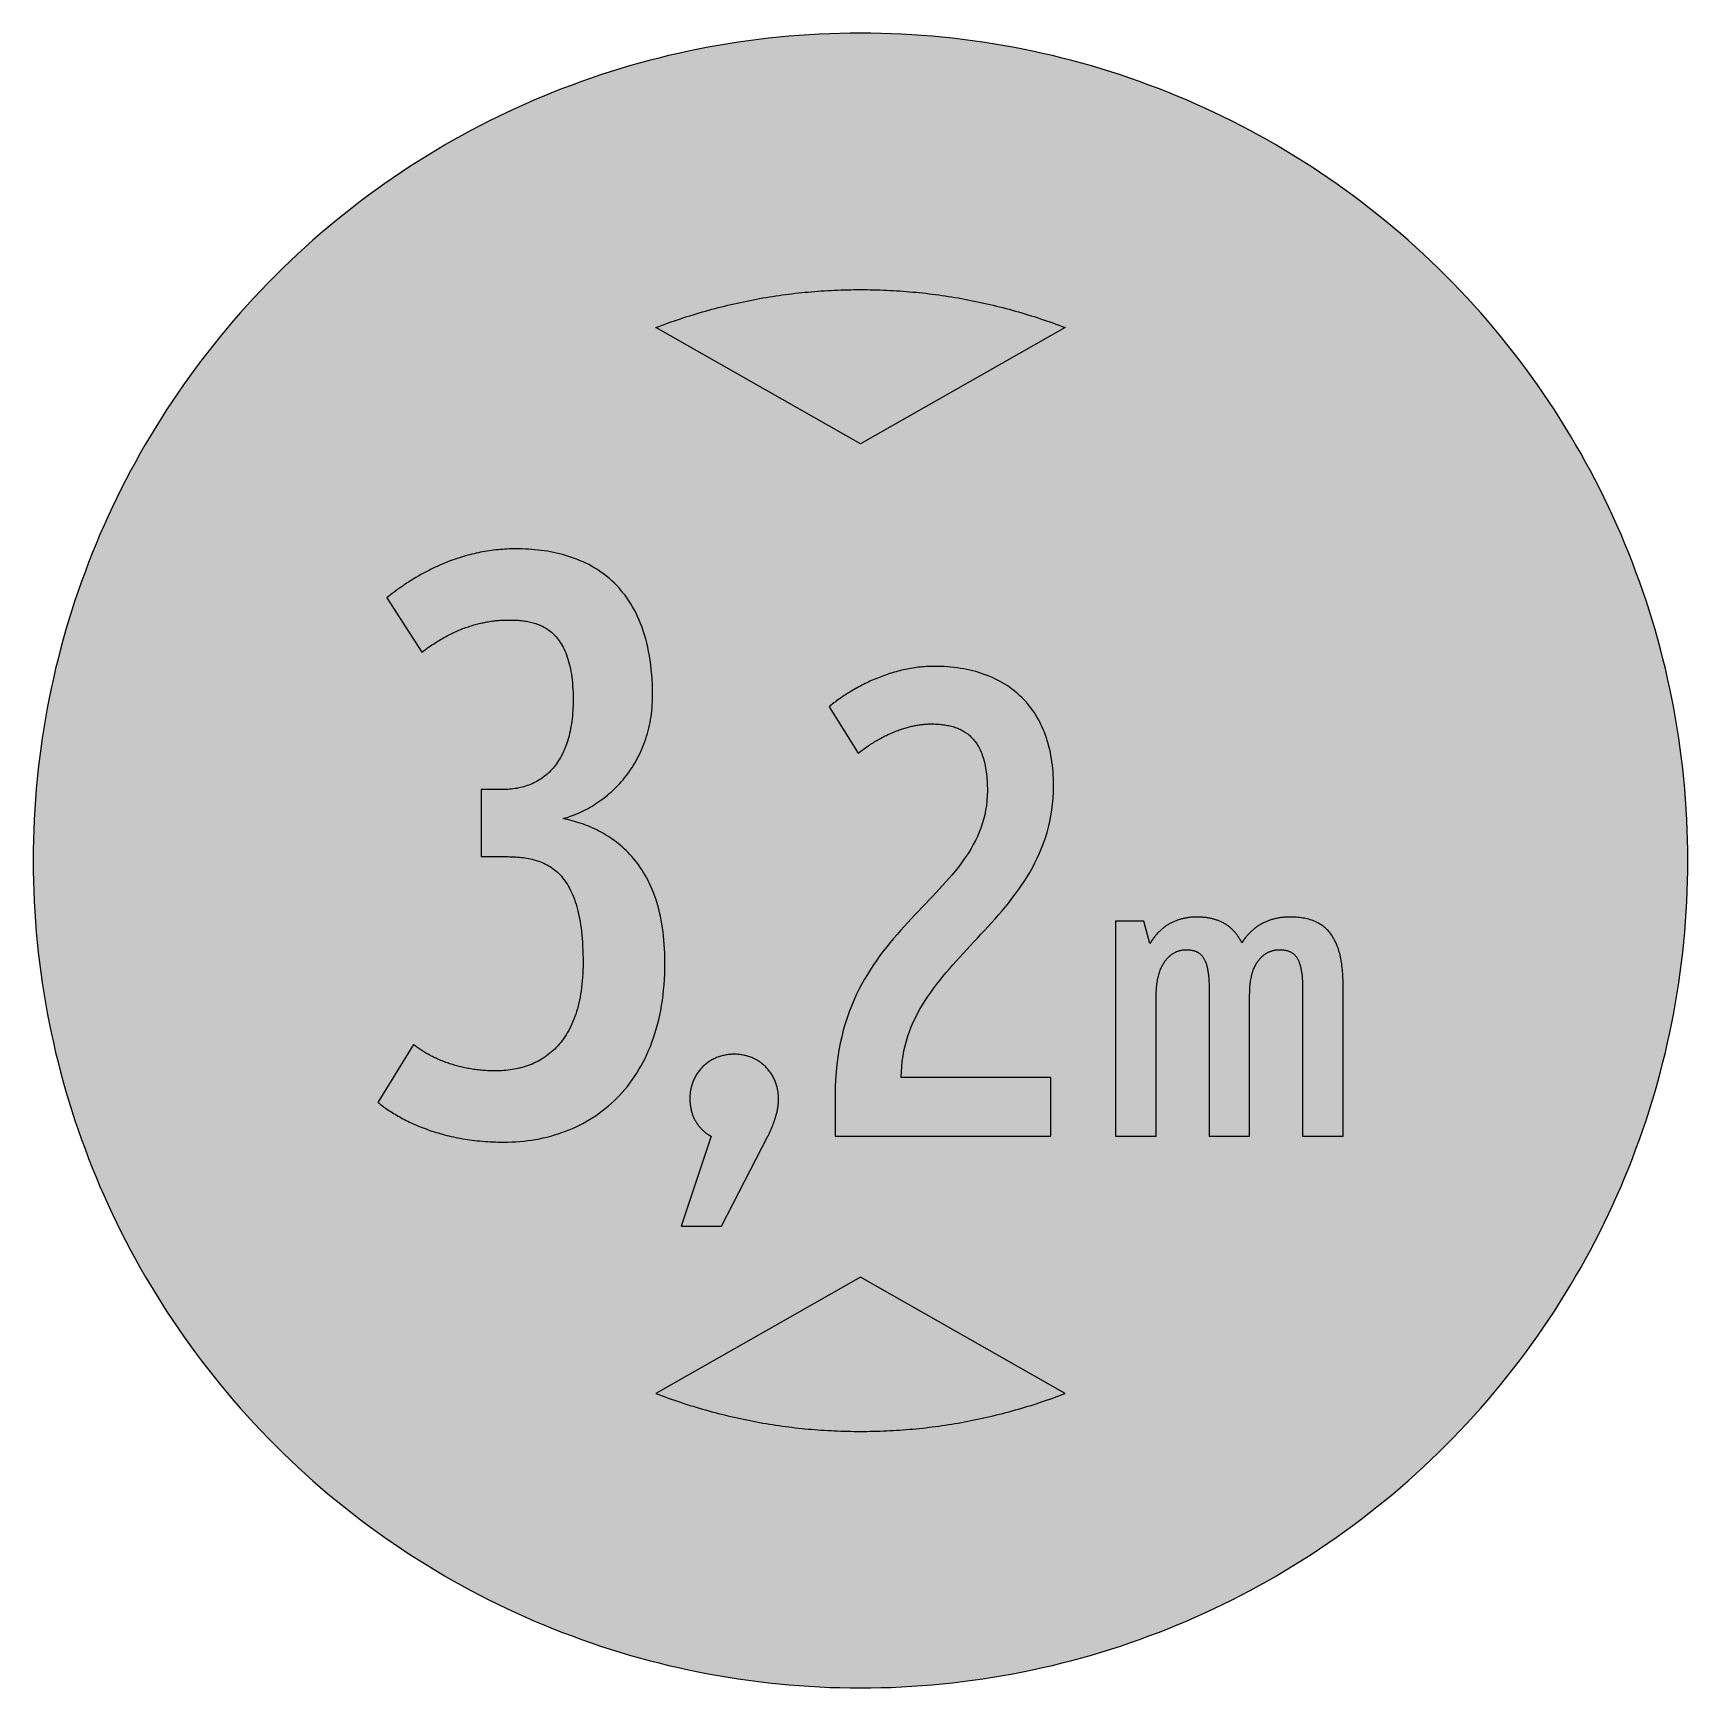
# Model space of a CAD drawing. Header units: millimetres. Extents: x 0 to 212, y 0 to 212.
import ezdxf

# ---------------------------------------------------------------- set-up
doc = ezdxf.new("R2010")
doc.units = ezdxf.units.MM

msp = doc.modelspace()

# ---------------------------------------------------------------- hatches: boundary and pattern name
for color, points in [(254, [(211.7189, 105.8869), (211.709, 107.2007), (211.6861, 108.5139), (211.6455, 109.8245), (211.5871, 111.1326), (211.5134, 112.4407), (211.4245, 113.7437), (211.3204, 115.0468), (211.201, 116.3447), (211.0638, 117.6426), (210.9114, 118.9355), (210.7413, 120.2258), (210.5584, 121.5136), (210.3577, 122.7988), (210.1418, 124.079), (209.9107, 125.3566), (209.6643, 126.6292), (209.4027, 127.8992), (209.1258, 129.1641), (208.8337, 130.4239), (208.5264, 131.6812), (208.2038, 132.936), (207.866, 134.1831), (207.5104, 135.4277), (207.1421, 136.6647), (206.7611, 137.8991), (206.3623, 139.1285), (205.9483, 140.3502), (205.5216, 141.5694), (205.0771, 142.781), (204.6199, 143.9901), (204.1474, 145.1915), (203.6623, 146.3853), (203.1619, 147.574), (202.6463, 148.7576), (202.1154, 149.9362), (201.5693, 151.1046), (201.0105, 152.2705), (200.439, 153.4262), (199.8523, 154.5768), (199.2503, 155.7198), (198.6356, 156.8577), (198.0057, 157.9855), (197.3605, 159.1081), (196.7052, 160.2232), (196.0321, 161.3281), (195.3489, 162.4279), (194.6504, 163.5176), (193.9366, 164.6022), (193.2102, 165.6766), (192.471, 166.7434), (191.7167, 167.8), (190.9521, 168.849), (190.1698, 169.8904), (189.3773, 170.9217), (188.5696, 171.9428), (187.7517, 172.9562), (186.9161, 173.9621), (186.0702, 174.9552), (185.2117, 175.9407), (184.338, 176.9161), (183.454, 177.8838), (182.5549, 178.8389), (181.643, 179.7837), (180.721, 180.7185), (179.7837, 181.643), (178.8389, 182.5549), (177.8838, 183.454), (176.9161, 184.338), (175.9407, 185.2117), (174.9552, 186.0702), (173.9621, 186.9161), (172.9562, 187.7492), (171.9428, 188.5696), (170.9217, 189.3773), (169.8904, 190.1698), (168.849, 190.9496), (167.8, 191.7167), (166.7408, 192.471), (165.6766, 193.2102), (164.6022, 193.9366), (163.5176, 194.6504), (162.4279, 195.3489), (161.3281, 196.0321), (160.2232, 196.7052), (159.1081, 197.3631), (157.9855, 198.0057), (156.8577, 198.6356), (155.7198, 199.2503), (154.5768, 199.8523), (153.4262, 200.439), (152.2705, 201.0131), (151.1046, 201.5719), (149.9362, 202.1154), (148.7576, 202.6463), (147.574, 203.1619), (146.3853, 203.6623), (145.1889, 204.15), (143.9875, 204.6199), (142.781, 205.0796), (141.5694, 205.5216), (140.3502, 205.9483), (139.1285, 206.3623), (137.8991, 206.7611), (136.6647, 207.1446), (135.4252, 207.5129), (134.1831, 207.866), (132.9334, 208.2038), (131.6812, 208.5264), (130.4239, 208.8337), (129.1641, 209.1284), (127.8966, 209.4052), (126.6292, 209.6668), (125.3541, 209.9132), (124.0765, 210.1444), (122.7963, 210.3603), (121.5136, 210.5584), (120.2258, 210.7438), (118.9355, 210.9114), (117.6401, 211.0638), (116.3447, 211.201), (115.0468, 211.3229), (113.7437, 211.4271), (112.4382, 211.516), (111.1326, 211.5896), (109.8245, 211.6455), (108.5113, 211.6861), (107.1982, 211.7115), (105.885, 211.7192), (104.5693, 211.7115), (103.2561, 211.6861), (101.9454, 211.6455), (100.6373, 211.5896), (99.3292, 211.516), (98.0262, 211.4271), (96.7232, 211.3229), (95.4253, 211.201), (94.1273, 211.0638), (92.8345, 210.9114), (91.5441, 210.7438), (90.2564, 210.5584), (88.9711, 210.3603), (87.691, 210.1444), (86.4133, 209.9132), (85.1408, 209.6668), (83.8708, 209.4052), (82.6059, 209.1284), (81.346, 208.8337), (80.0887, 208.5264), (78.834, 208.2038), (77.5868, 207.866), (76.3422, 207.5129), (75.1053, 207.1446), (73.8708, 206.7611), (72.6415, 206.3623), (71.4197, 205.9483), (70.2005, 205.5216), (68.9889, 205.0796), (67.7799, 204.6199), (66.5785, 204.15), (65.3847, 203.6623), (64.196, 203.1619), (63.0123, 202.6463), (61.8338, 202.1154), (60.6628, 201.5719), (59.4995, 201.0131), (58.3438, 200.439), (57.1932, 199.8523), (56.0502, 199.2503), (54.9123, 198.6356), (53.7845, 198.0057), (52.6618, 197.3631), (51.5468, 196.7052), (50.4419, 196.0321), (49.342, 195.3489), (48.2524, 194.6504), (47.1678, 193.9366), (46.0934, 193.2102), (45.0266, 192.471), (43.9699, 191.7167), (42.9209, 190.9496), (41.8795, 190.1698), (40.8483, 189.3773), (39.8272, 188.5696), (38.8137, 187.7492), (37.8079, 186.9161), (36.8148, 186.0702), (35.8292, 185.2117), (34.8539, 184.338), (33.8861, 183.454), (32.9311, 182.5549), (31.9862, 181.643), (31.049, 180.7185), (30.1269, 179.7837), (29.2151, 178.8389), (28.3159, 177.8838), (27.432, 176.9161), (26.5582, 175.9407), (25.6997, 174.9552), (24.8539, 173.9621), (24.0208, 172.9562), (23.2004, 171.9428), (22.3926, 170.9217), (21.6002, 169.8904), (20.8204, 168.849), (20.0533, 167.8), (19.2989, 166.7434), (18.5598, 165.6766), (17.8333, 164.6022), (17.1196, 163.5176), (16.4211, 162.4279), (15.7378, 161.3281), (15.0647, 160.2232), (14.4069, 159.1081), (13.7643, 157.9855), (13.1343, 156.8577), (12.5197, 155.7198), (11.9177, 154.5768), (11.3309, 153.4262), (10.7569, 152.2705), (10.1981, 151.1046), (9.6545, 149.9362), (9.1237, 148.7576), (8.6081, 147.574), (8.1077, 146.3853), (7.62, 145.1915), (7.1501, 143.9901), (6.6904, 142.781), (6.2484, 141.5694), (5.8217, 140.3502), (5.4077, 139.1285), (5.0089, 137.8991), (4.6253, 136.6647), (4.257, 135.4277), (3.904, 134.1831), (3.5662, 132.936), (3.2436, 131.6812), (2.9362, 130.4239), (2.6416, 129.1641), (2.3647, 127.8992), (2.1031, 126.6292), (1.8567, 125.3566), (1.6256, 124.079), (1.4097, 122.7988), (1.2116, 121.5136), (1.0262, 120.2258), (0.8585, 118.9355), (0.7061, 117.6426), (0.569, 116.3447), (0.447, 115.0468), (0.3429, 113.7437), (0.254, 112.4407), (0.1803, 111.1326), (0.1245, 109.8245), (0.0838, 108.5139), (0.0584, 107.2007), (0.0508, 105.885), (0.0584, 104.5718), (0.0838, 103.2586), (0.1245, 101.9454), (0.1803, 100.6373), (0.254, 99.3318), (0.3429, 98.0262), (0.447, 96.7232), (0.569, 95.4253), (0.7061, 94.1299), (0.8585, 92.8345), (1.0262, 91.5441), (1.2116, 90.2564), (1.4097, 88.9737), (1.6256, 87.6935), (1.8567, 86.4159), (2.1031, 85.1408), (2.3647, 83.8733), (2.6416, 82.6059), (2.9362, 81.346), (3.2436, 80.0887), (3.5662, 78.8365), (3.904, 77.5868), (4.257, 76.3448), (4.6253, 75.1053), (5.0089, 73.8708), (5.4077, 72.6415), (5.8217, 71.4197), (6.2484, 70.2005), (6.6904, 68.9889), (7.1501, 67.7824), (7.62, 66.581), (8.1077, 65.3847), (8.6081, 64.196), (9.1237, 63.0123), (9.6545, 61.8338), (10.1981, 60.6654), (10.7569, 59.4995), (11.3309, 58.3438), (11.9177, 57.1932), (12.5197, 56.0502), (13.1343, 54.9123), (13.7643, 53.7845), (14.4069, 52.6618), (15.0647, 51.5468), (15.7378, 50.4419), (16.4211, 49.342), (17.1196, 48.2524), (17.8333, 47.1678), (18.5598, 46.0934), (19.2989, 45.0291), (20.0533, 43.9699), (20.8204, 42.9209), (21.6002, 41.8795), (22.3926, 40.8483), (23.2004, 39.8272), (24.0208, 38.8137), (24.8539, 37.8079), (25.6997, 36.8148), (26.5582, 35.8292), (27.432, 34.8539), (28.3159, 33.8861), (29.2151, 32.9311), (30.1269, 31.9862), (31.049, 31.049), (31.9862, 30.1269), (32.9311, 29.2151), (33.8861, 28.3159), (34.8539, 27.432), (35.8292, 26.5582), (36.8148, 25.6997), (37.8079, 24.8539), (38.8137, 24.0182), (39.8272, 23.2004), (40.8483, 22.3926), (41.8795, 21.6002), (42.9209, 20.8178), (43.9699, 20.0533), (45.0266, 19.2989), (46.0934, 18.5598), (47.1678, 17.8333), (48.2524, 17.1196), (49.342, 16.4211), (50.4419, 15.7378), (51.5468, 15.0647), (52.6618, 14.4094), (53.7845, 13.7643), (54.9123, 13.1343), (56.0502, 12.5197), (57.1932, 11.9177), (58.3438, 11.3309), (59.4995, 10.7594), (60.6628, 10.2006), (61.8338, 9.6545), (63.0123, 9.1237), (64.196, 8.6081), (65.3847, 8.1077), (66.5785, 7.6225), (67.7799, 7.1501), (68.9889, 6.6929), (70.2005, 6.2484), (71.4197, 5.8217), (72.6415, 5.4077), (73.8708, 5.0089), (75.1053, 4.6279), (76.3422, 4.2596), (77.5868, 3.904), (78.834, 3.5662), (80.0887, 3.2436), (81.346, 2.9362), (82.6059, 2.6441), (83.8708, 2.3673), (85.1408, 2.1057), (86.4133, 1.8593), (87.691, 1.6281), (88.9711, 1.4122), (90.2564, 1.2116), (91.5441, 1.0287), (92.8345, 0.8585), (94.1273, 0.7061), (95.4253, 0.569), (96.7232, 0.4496), (98.0262, 0.3454), (99.3292, 0.2565), (100.6373, 0.1829), (101.9454, 0.1245), (103.2561, 0.0838), (104.5693, 0.061), (105.885, 0.0533), (107.1982, 0.061), (108.5113, 0.0838), (109.8245, 0.1245), (111.1326, 0.1829), (112.4382, 0.2565), (113.7437, 0.3454), (115.0468, 0.4496), (116.3447, 0.569), (117.6401, 0.7061), (118.9355, 0.8585), (120.2258, 1.0287), (121.5136, 1.2116), (122.7963, 1.4122), (124.0765, 1.6281), (125.3541, 1.8593), (126.6292, 2.1057), (127.8966, 2.3673), (129.1641, 2.6441), (130.4239, 2.9362), (131.6812, 3.2436), (132.9334, 3.5662), (134.1831, 3.904), (135.4252, 4.2596), (136.6647, 4.6279), (137.8991, 5.0089), (139.1285, 5.4077), (140.3502, 5.8217), (141.5694, 6.2484), (142.781, 6.6929), (143.9875, 7.1501), (145.1889, 7.6225), (146.3853, 8.1077), (147.574, 8.6081), (148.7576, 9.1237), (149.9362, 9.6545), (151.1046, 10.2006), (152.2705, 10.7594), (153.4262, 11.3309), (154.5768, 11.9177), (155.7198, 12.5197), (156.8577, 13.1343), (157.9855, 13.7643), (159.1081, 14.4094), (160.2232, 15.0647), (161.3281, 15.7378), (162.4279, 16.4211), (163.5176, 17.1196), (164.6022, 17.8333), (165.6766, 18.5598), (166.7408, 19.2989), (167.8, 20.0533), (168.849, 20.8178), (169.8904, 21.6002), (170.9217, 22.3926), (171.9428, 23.2004), (172.9562, 24.0182), (173.9621, 24.8539), (174.9552, 25.6997), (175.9407, 26.5582), (176.9161, 27.432), (177.8838, 28.3159), (178.8389, 29.2151), (179.7837, 30.1269), (180.721, 31.049), (181.643, 31.9862), (182.5549, 32.9311), (183.454, 33.8861), (184.338, 34.8539), (185.2117, 35.8292), (186.0702, 36.8148), (186.9161, 37.8079), (187.7517, 38.8137), (188.5696, 39.8272), (189.3773, 40.8483), (190.1698, 41.8795), (190.9521, 42.9209), (191.7167, 43.9699), (192.471, 45.0291), (193.2102, 46.0934), (193.9366, 47.1678), (194.6504, 48.2524), (195.3489, 49.342), (196.0321, 50.4419), (196.7052, 51.5468), (197.3605, 52.6618), (198.0057, 53.7845), (198.6356, 54.9123), (199.2503, 56.0502), (199.8523, 57.1932), (200.439, 58.3438), (201.0105, 59.4995), (201.5693, 60.6654), (202.1154, 61.8338), (202.6463, 63.0123), (203.1619, 64.196), (203.6623, 65.3847), (204.1474, 66.581), (204.6199, 67.7824), (205.0771, 68.9889), (205.5216, 70.2005), (205.9483, 71.4197), (206.3623, 72.6415), (206.7611, 73.8708), (207.1421, 75.1053), (207.5104, 76.3448), (207.866, 77.5868), (208.2038, 78.8365), (208.5264, 80.0887), (208.8337, 81.346), (209.1258, 82.6059), (209.4027, 83.8733), (209.6643, 85.1408), (209.9107, 86.4159), (210.1418, 87.6935), (210.3577, 88.9737), (210.5584, 90.2564), (210.7413, 91.5441), (210.9114, 92.8345), (211.0638, 94.1299), (211.201, 95.4253), (211.3204, 96.7232), (211.4245, 98.0262), (211.5134, 99.3318), (211.5871, 100.6373), (211.6455, 101.9454), (211.6861, 103.2586), (211.709, 104.5718), (211.7166, 105.885)]), (59, [(105.8855, 159.2005), (79.7168, 174.0613), (80.1065, 174.2084), (80.5002, 174.3558), (80.8939, 174.5005), (81.2876, 174.6428), (81.6813, 174.7825), (82.0776, 174.9196), (82.4738, 175.0568), (82.87, 175.1889), (83.2688, 175.321), (83.6676, 175.448), (84.0664, 175.575), (84.4652, 175.6994), (84.8665, 175.8188), (85.2653, 175.9382), (85.6691, 176.055), (86.0704, 176.1719), (86.4718, 176.2836), (86.8756, 176.3928), (87.2795, 176.4995), (87.6833, 176.6062), (88.0897, 176.7078), (88.4936, 176.8094), (88.9, 176.9085), (89.3064, 177.005), (89.7153, 177.0964), (90.1217, 177.1879), (90.5307, 177.2768), (90.9396, 177.3657), (91.3486, 177.4495), (91.7575, 177.5308), (92.1664, 177.6095), (92.5779, 177.6882), (92.9869, 177.7619), (93.3983, 177.8356), (93.8098, 177.9067), (94.2238, 177.9727), (94.6353, 178.0388), (95.0493, 178.1023), (95.4608, 178.1632), (95.8748, 178.2216), (96.2889, 178.2775), (96.7029, 178.3309), (97.1169, 178.3817), (97.5335, 178.4325), (97.9475, 178.4782), (98.364, 178.5214), (98.7806, 178.5645), (99.1946, 178.6026), (99.6112, 178.6407), (100.0277, 178.6763), (100.4468, 178.7068), (100.8634, 178.7373), (101.28, 178.7652), (101.6991, 178.7906), (102.1156, 178.8135), (102.5347, 178.8338), (102.9513, 178.8516), (103.3704, 178.8668), (103.7895, 178.8795), (104.2086, 178.8922), (104.6277, 178.8998), (105.0468, 178.9049), (105.4659, 178.91), (105.885, 178.91), (106.3041, 178.91), (106.7232, 178.9049), (107.1423, 178.8998), (107.5614, 178.8922), (107.9805, 178.8795), (108.3996, 178.8668), (108.8161, 178.8516), (109.2352, 178.8338), (109.6543, 178.8135), (110.0709, 178.7906), (110.49, 178.7652), (110.9066, 178.7373), (111.3231, 178.7068), (111.7397, 178.6763), (112.1562, 178.6407), (112.5728, 178.6026), (112.9894, 178.5645), (113.4059, 178.5214), (113.8225, 178.4782), (114.2365, 178.4325), (114.6505, 178.3817), (115.0671, 178.3309), (115.4811, 178.2775), (115.8951, 178.2216), (116.3091, 178.1632), (116.7206, 178.1023), (117.1346, 178.0388), (117.5461, 177.9727), (117.9601, 177.9067), (118.3716, 177.8356), (118.7831, 177.7619), (119.192, 177.6882), (119.6035, 177.6095), (120.0125, 177.5308), (120.4239, 177.4495), (120.8329, 177.3657), (121.2393, 177.2768), (121.6482, 177.1879), (122.0572, 177.0964), (122.4636, 177.005), (122.87, 176.9085), (123.2764, 176.8094), (123.6802, 176.7078), (124.0866, 176.6062), (124.4905, 176.4995), (124.8943, 176.3928), (125.2982, 176.2836), (125.6995, 176.1719), (126.1034, 176.055), (126.5047, 175.9382), (126.9035, 175.8188), (127.3048, 175.6994), (127.7036, 175.575), (128.1024, 175.448), (128.5011, 175.321), (128.8999, 175.1889), (129.2962, 175.0568), (129.6924, 174.9196), (130.0886, 174.7825), (130.4823, 174.6428), (130.876, 174.5005), (131.2697, 174.3558), (131.6634, 174.2084), (132.0546, 174.0611)]), (59, [(80.8743, 92.8328), (80.8685, 93.4314), (80.8533, 94.0156), (80.8279, 94.5896), (80.7923, 95.1509), (80.7491, 95.7021), (80.6958, 96.2381), (80.6323, 96.7638), (80.5612, 97.2769), (80.4799, 97.7798), (80.391, 98.2701), (80.2945, 98.7501), (80.1878, 99.2175), (80.076, 99.6721), (79.9541, 100.1192), (79.8246, 100.5535), (79.6874, 100.9777), (79.5426, 101.3917), (79.3928, 101.793), (79.2328, 102.1867), (79.0677, 102.5677), (78.8975, 102.9411), (78.7197, 103.3018), (78.5343, 103.6549), (78.3438, 103.9978), (78.1482, 104.3305), (77.9475, 104.6531), (77.7392, 104.968), (77.5259, 105.2728), (77.31, 105.57), (77.0865, 105.857), (76.8579, 106.1339), (76.6267, 106.4057), (76.3905, 106.6648), (76.1492, 106.9188), (75.9054, 107.1626), (75.6564, 107.3988), (75.4024, 107.6274), (75.1459, 107.8484), (74.8868, 108.0618), (74.6252, 108.2675), (74.361, 108.4631), (74.0918, 108.6536), (73.82, 108.8365), (73.5482, 109.0143), (73.2714, 109.1819), (72.9945, 109.3445), (72.7151, 109.4994), (72.4357, 109.6493), (72.1512, 109.7915), (71.8693, 109.9287), (71.5823, 110.0582), (71.2978, 110.1827), (71.0108, 110.2995), (70.7238, 110.4113), (70.4342, 110.5179), (70.1472, 110.6195), (69.8602, 110.7161), (69.5706, 110.8075), (69.2836, 110.8913), (68.9966, 110.9726), (68.7095, 111.0463), (68.4251, 111.1174), (68.1406, 111.1834), (67.8561, 111.2469), (68.1253, 111.3231), (68.392, 111.4069), (68.6587, 111.4958), (68.9254, 111.5898), (69.1921, 111.6889), (69.4588, 111.7956), (69.723, 111.9073), (69.9872, 112.0242), (70.2513, 112.1461), (70.5129, 112.2731), (70.7746, 112.4077), (71.0336, 112.5474), (71.2902, 112.6922), (71.5467, 112.842), (71.8007, 112.997), (72.0522, 113.1595), (72.3036, 113.3272), (72.55, 113.4974), (72.7964, 113.6752), (73.0402, 113.858), (73.279, 114.0485), (73.5178, 114.2416), (73.7514, 114.4397), (73.9851, 114.6454), (74.2137, 114.8537), (74.4372, 115.0696), (74.6608, 115.2906), (74.8792, 115.5167), (75.0926, 115.7478), (75.3034, 115.984), (75.5117, 116.2253), (75.7149, 116.4717), (75.913, 116.7232), (76.106, 116.9797), (76.2965, 117.2439), (76.4819, 117.5106), (76.6623, 117.7823), (76.8401, 118.0592), (77.0103, 118.3437), (77.1754, 118.6307), (77.3354, 118.9228), (77.4929, 119.2225), (77.6427, 119.5248), (77.785, 119.8321), (77.9247, 120.1445), (78.0567, 120.462), (78.1837, 120.7846), (78.3031, 121.1123), (78.4174, 121.445), (78.5241, 121.7828), (78.6257, 122.1257), (78.7197, 122.4737), (78.8086, 122.8268), (78.8899, 123.1824), (78.9635, 123.5456), (79.0296, 123.9114), (79.088, 124.2822), (79.1388, 124.6581), (79.1845, 125.0391), (79.2201, 125.4252), (79.248, 125.8164), (79.2683, 126.2101), (79.281, 126.6114), (79.2861, 127.0152), (79.2785, 127.701), (79.2607, 128.3716), (79.2277, 129.0269), (79.1845, 129.667), (79.1261, 130.2918), (79.0575, 130.9014), (78.9788, 131.4958), (78.8873, 132.0749), (78.7832, 132.6388), (78.6689, 133.1874), (78.5444, 133.7234), (78.4098, 134.2466), (78.2625, 134.7521), (78.105, 135.2474), (77.9399, 135.7274), (77.7621, 136.1923), (77.5767, 136.6444), (77.3811, 137.0863), (77.1754, 137.5105), (76.962, 137.9245), (76.7385, 138.3259), (76.5073, 138.7145), (76.2686, 139.0904), (76.0197, 139.4536), (75.7657, 139.8041), (75.5015, 140.1445), (75.2297, 140.4722), (74.9529, 140.7871), (74.6658, 141.0919), (74.3737, 141.384), (74.074, 141.666), (73.7692, 141.9377), (73.4568, 142.1968), (73.1393, 142.4483), (72.8142, 142.687), (72.4865, 142.9156), (72.1512, 143.1315), (71.8109, 143.3398), (71.4654, 143.5379), (71.1149, 143.7284), (70.7619, 143.9062), (70.4012, 144.0764), (70.038, 144.2364), (69.6722, 144.3888), (69.3014, 144.5311), (68.928, 144.6632), (68.5495, 144.7876), (68.1685, 144.9045), (67.785, 145.0137), (67.3989, 145.1127), (67.0103, 145.2042), (66.6191, 145.288), (66.2254, 145.3667), (65.8292, 145.4353), (65.4329, 145.4963), (65.0342, 145.5522), (64.6354, 145.5979), (64.2341, 145.6385), (63.8327, 145.6741), (63.4314, 145.6995), (63.0301, 145.7223), (62.6262, 145.7376), (62.2249, 145.7452), (61.8236, 145.7477), (61.5315, 145.7452), (61.2394, 145.7401), (60.9498, 145.7325), (60.6603, 145.7198), (60.3733, 145.7046), (60.0862, 145.6842), (59.8018, 145.6614), (59.5173, 145.636), (59.2328, 145.6055), (58.9509, 145.575), (58.6689, 145.5369), (58.3895, 145.4988), (58.1101, 145.4556), (57.8307, 145.4099), (57.5539, 145.3617), (57.2795, 145.3083), (57.0052, 145.2524), (56.7309, 145.194), (56.4566, 145.1331), (56.1873, 145.067), (55.9156, 144.9984), (55.6463, 144.9273), (55.3771, 144.8537), (55.1104, 144.7775), (54.8437, 144.6962), (54.5795, 144.6124), (54.3154, 144.5285), (54.0537, 144.4396), (53.7921, 144.3457), (53.5305, 144.2517), (53.2714, 144.1552), (53.0123, 144.0536), (52.7558, 143.952), (52.4993, 143.8453), (52.2427, 143.7361), (51.9887, 143.6243), (51.7373, 143.5125), (51.4833, 143.3957), (51.2343, 143.2763), (50.9829, 143.1544), (50.734, 143.0299), (50.4876, 142.9029), (50.2412, 142.7734), (49.9948, 142.6388), (49.751, 142.5042), (49.5071, 142.367), (49.2658, 142.2298), (49.0245, 142.0876), (48.7832, 141.9428), (48.5445, 141.7955), (48.3057, 141.6456), (48.0695, 141.4958), (47.8333, 141.3408), (47.5996, 141.1859), (47.3659, 141.0259), (47.1322, 140.8659), (46.9011, 140.7033), (46.6725, 140.5382), (46.4414, 140.3706), (46.2153, 140.2029), (45.9867, 140.0302), (45.7606, 139.8575), (45.5371, 139.6822), (45.3136, 139.5044), (49.7597, 132.5203), (49.9466, 132.6617), (50.1345, 132.8014), (50.3225, 132.9385), (50.5079, 133.0706), (50.6959, 133.2027), (50.8813, 133.3297), (51.0667, 133.4541), (51.2521, 133.5786), (51.435, 133.698), (51.6204, 133.8148), (51.8033, 133.9291), (51.9862, 134.0383), (52.1691, 134.1476), (52.3519, 134.2542), (52.5323, 134.3584), (52.7152, 134.4574), (52.8955, 134.5565), (53.0758, 134.653), (53.2562, 134.7445), (53.434, 134.8359), (53.6143, 134.9248), (53.7921, 135.0086), (53.9699, 135.0924), (54.1477, 135.1737), (54.3255, 135.2525), (54.5033, 135.3287), (54.6786, 135.3998), (54.8538, 135.4709), (55.0291, 135.542), (55.2044, 135.6081), (55.3796, 135.6716), (55.5523, 135.7325), (55.7251, 135.7935), (55.8978, 135.8494), (56.0705, 135.9052), (56.2432, 135.9586), (56.4134, 136.0094), (56.5861, 136.0576), (56.7563, 136.1059), (56.9265, 136.1491), (57.0967, 136.1923), (57.2643, 136.2329), (57.4345, 136.271), (57.6021, 136.3066), (57.7698, 136.3421), (57.9374, 136.3726), (58.105, 136.4031), (58.2701, 136.4336), (58.4378, 136.459), (58.6029, 136.4844), (58.768, 136.5072), (58.9331, 136.5275), (59.0956, 136.5479), (59.2607, 136.5656), (59.4233, 136.5809), (59.5859, 136.5936), (59.7484, 136.6063), (59.911, 136.6164), (60.071, 136.6266), (60.231, 136.6342), (60.3936, 136.6393), (60.5536, 136.6418), (60.7111, 136.6444), (60.8711, 136.6469), (61.021, 136.6469), (61.1734, 136.6444), (61.3283, 136.6418), (61.4858, 136.6393), (61.6458, 136.6342), (61.8084, 136.6266), (61.9709, 136.619), (62.136, 136.6088), (62.3037, 136.5961), (62.4713, 136.5809), (62.6415, 136.5631), (62.8117, 136.5428), (62.9818, 136.5199), (63.1546, 136.492), (63.3273, 136.4615), (63.5, 136.4285), (63.6727, 136.3904), (63.8454, 136.3472), (64.0182, 136.3015), (64.1934, 136.2507), (64.3636, 136.1948), (64.5363, 136.1338), (64.7065, 136.0703), (64.8767, 135.9992), (65.0469, 135.923), (65.2145, 135.8417), (65.3821, 135.7528), (65.5472, 135.6589), (65.7098, 135.5573), (65.8724, 135.4506), (66.0324, 135.3388), (66.1899, 135.2169), (66.3448, 135.0899), (66.4972, 134.9553), (66.6471, 134.813), (66.7944, 134.6632), (66.9366, 134.5032), (67.0789, 134.3381), (67.216, 134.1628), (67.3506, 133.9799), (67.4802, 133.7869), (67.6072, 133.5862), (67.7316, 133.3754), (67.851, 133.157), (67.9653, 132.9284), (68.0745, 132.6896), (68.1812, 132.4407), (68.2828, 132.1816), (68.3768, 131.9124), (68.4682, 131.633), (68.5546, 131.3409), (68.6359, 131.0386), (68.7095, 130.7262), (68.7807, 130.4011), (68.8442, 130.0658), (68.9, 129.7178), (68.9508, 129.3571), (68.9966, 128.9863), (69.0347, 128.6027), (69.0677, 128.204), (69.0931, 127.795), (69.1109, 127.3708), (69.121, 126.9365), (69.1261, 126.4869), (69.1236, 126.111), (69.1134, 125.7452), (69.1007, 125.3846), (69.0804, 125.0315), (69.0575, 124.6835), (69.027, 124.3432), (68.9915, 124.0079), (68.9508, 123.6802), (68.9051, 123.3602), (68.8543, 123.0452), (68.7984, 122.7379), (68.7375, 122.4356), (68.674, 122.1384), (68.6029, 121.8489), (68.5267, 121.5669), (68.4479, 121.2901), (68.3616, 121.0208), (68.2727, 120.7567), (68.1787, 120.4976), (68.0796, 120.2461), (67.9755, 120.0023), (67.8688, 119.761), (67.757, 119.5299), (67.6402, 119.3013), (67.5208, 119.0803), (67.3938, 118.8669), (67.2668, 118.6561), (67.1322, 118.4529), (66.995, 118.2573), (66.8528, 118.0668), (66.708, 117.8814), (66.5582, 117.7011), (66.4058, 117.5283), (66.2483, 117.3607), (66.0883, 117.2007), (65.9232, 117.0457), (65.7555, 116.8959), (65.5828, 116.7511), (65.4075, 116.6114), (65.2297, 116.4793), (65.0469, 116.3523), (64.8614, 116.2304), (64.6709, 116.1161), (64.4779, 116.0069), (64.2823, 115.9027), (64.0842, 115.8037), (63.8835, 115.7097), (63.6778, 115.6208), (63.4695, 115.5395), (63.2587, 115.4633), (63.0453, 115.3922), (62.8269, 115.3262), (62.6085, 115.2652), (62.3875, 115.2093), (62.1614, 115.1611), (61.9328, 115.1153), (61.7042, 115.0772), (61.4705, 115.0442), (61.2343, 115.0137), (60.9981, 114.9909), (60.7568, 114.9731), (60.5155, 114.9604), (60.2691, 114.9528), (60.0227, 114.9502), (57.3786, 114.9516), (57.3786, 106.3801), (60.5536, 106.3801), (60.8, 106.3777), (61.0464, 106.3727), (61.2902, 106.3676), (61.534, 106.3574), (61.7779, 106.3447), (62.0192, 106.3269), (62.2579, 106.3066), (62.4942, 106.2838), (62.7304, 106.2558), (62.9641, 106.2228), (63.1952, 106.1847), (63.4263, 106.1441), (63.6524, 106.0983), (63.8785, 106.0475), (64.102, 105.9917), (64.323, 105.9282), (64.5414, 105.8621), (64.7573, 105.7885), (64.9707, 105.7097), (65.1789, 105.6234), (65.3872, 105.5319), (65.593, 105.4354), (65.7936, 105.3287), (65.9917, 105.217), (66.1873, 105.1001), (66.3804, 104.9731), (66.5683, 104.8385), (66.7537, 104.6963), (66.9341, 104.5489), (67.1144, 104.3915), (67.2871, 104.2238), (67.4573, 104.0511), (67.625, 103.8682), (67.7875, 103.6752), (67.9475, 103.4745), (68.1025, 103.2637), (68.2523, 103.0453), (68.3971, 102.8167), (68.5394, 102.5754), (68.6765, 102.3264), (68.8086, 102.0674), (68.9381, 101.7981), (69.0601, 101.5162), (69.1794, 101.2266), (69.2912, 100.9244), (69.4004, 100.6094), (69.5046, 100.2843), (69.6011, 99.949), (69.6951, 99.601), (69.7814, 99.2403), (69.8652, 98.867), (69.9414, 98.4834), (70.0126, 98.0872), (70.0761, 97.6757), (70.137, 97.2541), (70.1904, 96.8172), (70.2386, 96.3676), (70.2793, 95.9053), (70.3148, 95.4278), (70.3428, 94.9376), (70.3656, 94.4321), (70.3834, 93.914), (70.3936, 93.3806), (70.3961, 92.8319), (70.391, 92.3468), (70.3809, 91.8693), (70.3605, 91.4044), (70.3326, 90.9498), (70.2996, 90.5027), (70.2564, 90.0684), (70.2081, 89.6442), (70.1523, 89.2277), (70.0888, 88.8213), (70.0202, 88.425), (69.944, 88.0389), (69.8602, 87.6605), (69.7687, 87.2947), (69.6722, 86.934), (69.5706, 86.5861), (69.4614, 86.2457), (69.3471, 85.913), (69.2252, 85.5904), (69.0982, 85.278), (68.9661, 84.9732), (68.8289, 84.6785), (68.6841, 84.389), (68.5343, 84.1121), (68.3819, 83.8403), (68.2219, 83.5787), (68.0568, 83.3247), (67.8866, 83.0783), (67.7139, 82.8421), (67.5335, 82.611), (67.3506, 82.39), (67.1627, 82.1766), (66.9696, 81.9709), (66.7715, 81.7728), (66.5709, 81.5823), (66.3677, 81.3994), (66.1568, 81.2216), (65.946, 81.0539), (65.7276, 80.8939), (65.5091, 80.739), (65.2856, 80.5917), (65.057, 80.452), (64.8284, 80.3199), (64.5947, 80.1929), (64.3585, 80.0735), (64.1198, 79.9617), (63.8785, 79.8551), (63.6321, 79.7535), (63.3857, 79.662), (63.1368, 79.5731), (62.8853, 79.4944), (62.6313, 79.4182), (62.3748, 79.3496), (62.1157, 79.2861), (61.8566, 79.2302), (61.595, 79.1794), (61.3308, 79.1337), (61.0667, 79.0956), (60.8, 79.06), (60.5307, 79.0321), (60.2615, 79.0092), (59.9923, 78.9915), (59.7205, 78.9788), (59.4487, 78.9711), (59.1769, 78.9686), (58.9737, 78.9686), (58.7731, 78.9737), (58.5699, 78.9788), (58.3692, 78.9864), (58.1711, 78.994), (57.9704, 79.0067), (57.7723, 79.0194), (57.5767, 79.0346), (57.3811, 79.0524), (57.1856, 79.0727), (56.9925, 79.0931), (56.7995, 79.1185), (56.6064, 79.1439), (56.4159, 79.1693), (56.2254, 79.1997), (56.0375, 79.2302), (55.8495, 79.2632), (55.6616, 79.2963), (55.4761, 79.3318), (55.2933, 79.3699), (55.1104, 79.4106), (54.9275, 79.4512), (54.7472, 79.4944), (54.5694, 79.5376), (54.3916, 79.5833), (54.2138, 79.6315), (54.0385, 79.6798), (53.8658, 79.7306), (53.6931, 79.7814), (53.5229, 79.8347), (53.3527, 79.8906), (53.1851, 79.9465), (53.0174, 80.0049), (52.8523, 80.0633), (52.6872, 80.1243), (52.5272, 80.1853), (52.3646, 80.2488), (52.2072, 80.3123), (52.0497, 80.3783), (51.8947, 80.4469), (51.7398, 80.5129), (51.5874, 80.584), (51.4375, 80.6526), (51.2877, 80.7237), (51.1404, 80.7974), (50.9956, 80.8711), (50.8508, 80.9447), (50.7086, 81.0209), (50.5689, 81.0971), (50.4292, 81.1759), (50.2945, 81.2546), (50.1599, 81.3333), (50.0278, 81.4146), (49.8958, 81.4959), (49.7662, 81.5797), (49.6392, 81.661), (49.5148, 81.7448), (49.3928, 81.8312), (49.2735, 81.915), (49.1541, 82.0014), (49.0372, 82.0903), (48.9229, 82.1766), (48.8112, 82.2655), (48.6994, 82.3544), (44.1494, 74.9469), (44.2976, 74.8259), (44.4525, 74.7065), (44.61, 74.5896), (44.77, 74.4703), (44.9326, 74.3509), (45.1002, 74.234), (45.2704, 74.1147), (45.4431, 73.9978), (45.6184, 73.881), (45.7987, 73.7641), (45.9816, 73.6498), (46.167, 73.533), (46.3575, 73.4187), (46.5506, 73.3044), (46.7462, 73.1926), (46.9443, 73.0809), (47.1475, 72.9691), (47.3532, 72.8599), (47.5615, 72.7507), (47.7723, 72.6415), (47.9882, 72.5348), (48.2067, 72.4306), (48.4276, 72.3265), (48.6512, 72.2224), (48.8798, 72.1208), (49.1109, 72.0217), (49.3446, 71.9226), (49.5833, 71.8261), (49.8246, 71.7296), (50.0685, 71.6356), (50.3149, 71.5442), (50.5638, 71.4527), (50.8178, 71.3664), (51.0743, 71.28), (51.3334, 71.1937), (51.5976, 71.1124), (51.8643, 71.0311), (52.1335, 70.9524), (52.4053, 70.8787), (52.6796, 70.805), (52.959, 70.7314), (53.2409, 70.6628), (53.5254, 70.5968), (53.815, 70.5333), (54.1045, 70.4723), (54.3992, 70.4113), (54.6964, 70.3555), (54.9986, 70.3021), (55.3009, 70.2513), (55.6082, 70.2056), (55.9181, 70.1599), (56.2331, 70.1167), (56.548, 70.0786), (56.8681, 70.043), (57.1906, 70.01), (57.5158, 69.9795), (57.846, 69.9541), (58.1787, 69.9313), (58.514, 69.911), (58.8518, 69.8957), (59.1922, 69.883), (59.5376, 69.8729), (59.8856, 69.8678), (60.2361, 69.8652), (60.7543, 69.8729), (61.2724, 69.8881), (61.788, 69.9135), (62.2986, 69.9516), (62.8066, 69.9999), (63.312, 70.0608), (63.815, 70.1294), (64.3128, 70.2107), (64.8081, 70.3021), (65.2983, 70.4063), (65.7835, 70.518), (66.2661, 70.6425), (66.7436, 70.7796), (67.216, 70.927), (67.6859, 71.0844), (68.1482, 71.2521), (68.6054, 71.4324), (69.0575, 71.6229), (69.5046, 71.8236), (69.9465, 72.0369), (70.3809, 72.263), (70.8101, 72.4967), (71.2318, 72.7456), (71.6483, 73.0021), (72.0573, 73.2714), (72.4611, 73.5533), (72.8574, 73.8454), (73.2434, 74.1477), (73.6244, 74.4626), (73.9978, 74.7878), (74.3636, 75.1256), (74.7217, 75.4761), (75.0697, 75.8368), (75.4126, 76.2076), (75.7453, 76.5912), (76.0679, 76.9849), (76.3829, 77.3938), (76.6902, 77.8104), (76.9849, 78.2396), (77.2744, 78.6816), (77.5513, 79.1362), (77.818, 79.6011), (78.0771, 80.076), (78.326, 80.5637), (78.5622, 81.0641), (78.7883, 81.5772), (79.0067, 82.1004), (79.2099, 82.6364), (79.4055, 83.1825), (79.5884, 83.7413), (79.7611, 84.3128), (79.9211, 84.897), (80.0684, 85.4913), (80.2056, 86.0984), (80.33, 86.7156), (80.4418, 87.3481), (80.5409, 87.9907), (80.6272, 88.646), (80.7034, 89.314), (80.7644, 89.9922), (80.8101, 90.6831), (80.8457, 91.3867), (80.866, 92.1029), (80.8736, 92.8319)]), (59, [(114.9174, 123.3562), (115.0976, 123.3526), (115.2804, 123.35), (115.4608, 123.3449), (115.6386, 123.3373), (115.8164, 123.3272), (115.9942, 123.3145), (116.1694, 123.2967), (116.3422, 123.2789), (116.5174, 123.2586), (116.6876, 123.2332), (116.8578, 123.2052), (117.0254, 123.1748), (117.1931, 123.1417), (117.3582, 123.1036), (117.5207, 123.063), (117.6833, 123.0198), (117.8433, 122.9716), (118.0008, 122.9182), (118.1557, 122.8623), (118.3107, 122.8039), (118.4631, 122.7404), (118.6129, 122.6718), (118.7602, 122.6007), (118.905, 122.5245), (119.0473, 122.4432), (119.187, 122.3594), (119.3241, 122.268), (119.4613, 122.174), (119.5934, 122.0749), (119.7229, 121.9708), (119.8499, 121.8616), (119.9744, 121.7447), (120.0963, 121.6254), (120.2157, 121.5009), (120.33, 121.3714), (120.4443, 121.2342), (120.5535, 121.0945), (120.6602, 120.9472), (120.7618, 120.7922), (120.8608, 120.6348), (120.9573, 120.4697), (121.0513, 120.2995), (121.1402, 120.1217), (121.2266, 119.9388), (121.3104, 119.7483), (121.3891, 119.5527), (121.4628, 119.3495), (121.5365, 119.1387), (121.6025, 118.9228), (121.666, 118.6993), (121.727, 118.4707), (121.7828, 118.2319), (121.8336, 117.9881), (121.8794, 117.7366), (121.9225, 117.4775), (121.9632, 117.2134), (121.9962, 116.9391), (122.0267, 116.6571), (122.0521, 116.3676), (122.0749, 116.0704), (122.0902, 115.7656), (122.1029, 115.4532), (122.1105, 115.1331), (122.113, 114.8029), (122.0978, 114.1552), (122.0572, 113.5253), (121.9886, 112.9106), (121.8946, 112.3086), (121.7752, 111.7194), (121.6304, 111.1453), (121.4653, 110.584), (121.2748, 110.0328), (121.064, 109.4918), (120.8354, 108.9609), (120.584, 108.4402), (120.3147, 107.9297), (120.0277, 107.4268), (119.7254, 106.9289), (119.4054, 106.4387), (119.0701, 105.9561), (118.7196, 105.476), (118.3564, 105.0036), (117.983, 104.5312), (117.5944, 104.0638), (117.1981, 103.599), (116.7917, 103.1367), (116.3752, 102.6744), (115.951, 102.2121), (115.5192, 101.7499), (115.0823, 101.2876), (114.6378, 100.8202), (114.1908, 100.3529), (113.7412, 99.883), (113.2865, 99.408), (112.8319, 98.9279), (112.3747, 98.4428), (111.92, 97.95), (111.4628, 97.4522), (111.0107, 96.9467), (110.5586, 96.4336), (110.1115, 95.9104), (109.6696, 95.377), (109.2327, 94.836), (108.8009, 94.2823), (108.3767, 93.7158), (107.9602, 93.1393), (107.5538, 92.5474), (107.155, 91.9429), (106.7689, 91.3232), (106.393, 90.6882), (106.0298, 90.0379), (105.6818, 89.3724), (105.3465, 88.6866), (105.0265, 87.9856), (104.7242, 87.2642), (104.4372, 86.5226), (104.1679, 85.7606), (103.9165, 84.9808), (103.6853, 84.1756), (103.4771, 83.3501), (103.2866, 82.5017), (103.1215, 81.628), (102.9767, 80.7314), (102.8573, 79.8093), (102.7633, 78.8619), (102.6947, 77.8866), (102.6541, 76.8858), (102.6389, 75.8571), (102.6403, 70.6092), (130.2424, 70.6092), (130.2424, 78.1442), (111.107, 78.1442), (111.1199, 78.8543), (111.1606, 79.5477), (111.2291, 80.2284), (111.3257, 80.8939), (111.4425, 81.5467), (111.5873, 82.1842), (111.7524, 82.8116), (111.9429, 83.4238), (112.1537, 84.0257), (112.3823, 84.6176), (112.6338, 85.1992), (112.903, 85.7707), (113.19, 86.3321), (113.4923, 86.8832), (113.8123, 87.4293), (114.1476, 87.9653), (114.4981, 88.4936), (114.8613, 89.0168), (115.2347, 89.535), (115.6233, 90.0455), (116.0196, 90.551), (116.426, 91.0539), (116.8425, 91.5518), (117.2667, 92.0471), (117.6985, 92.5398), (118.1354, 93.03), (118.5799, 93.5177), (119.0269, 94.0054), (119.4765, 94.4905), (119.9312, 94.9782), (120.3858, 95.4659), (120.843, 95.9536), (121.2977, 96.4438), (121.7549, 96.9366), (122.207, 97.4319), (122.6591, 97.9297), (123.1062, 98.4326), (123.5481, 98.9381), (123.985, 99.4512), (124.4168, 99.9668), (124.841, 100.4926), (125.2576, 101.0209), (125.664, 101.5594), (126.0627, 102.1029), (126.4488, 102.6566), (126.8247, 103.218), (127.188, 103.7895), (127.5359, 104.3711), (127.8712, 104.963), (128.1913, 105.5675), (128.4935, 106.1822), (128.7805, 106.8095), (129.0498, 107.4471), (129.3012, 108.0999), (129.5324, 108.7679), (129.7432, 109.4486), (129.9312, 110.1446), (130.0963, 110.8558), (130.241, 111.5847), (130.3604, 112.3264), (130.4544, 113.0884), (130.523, 113.8682), (130.5636, 114.6658), (130.5789, 115.4811), (130.5738, 115.9307), (130.5611, 116.3726), (130.5408, 116.8121), (130.5128, 117.2413), (130.4747, 117.668), (130.4315, 118.0871), (130.3782, 118.5012), (130.3172, 118.9076), (130.2461, 119.3063), (130.1699, 119.7026), (130.0836, 120.0887), (129.9921, 120.4722), (129.8905, 120.8456), (129.7813, 121.2164), (129.667, 121.5771), (129.5425, 121.9327), (129.4105, 122.2832), (129.2708, 122.6261), (129.1234, 122.9614), (128.9685, 123.2916), (128.8059, 123.6142), (128.6358, 123.9317), (128.4605, 124.2416), (128.2751, 124.5438), (128.082, 124.841), (127.8839, 125.1306), (127.6782, 125.4125), (127.4623, 125.6868), (127.2413, 125.9561), (127.0152, 126.2177), (126.779, 126.4717), (126.5352, 126.7206), (126.2863, 126.9594), (126.0297, 127.193), (125.7656, 127.4191), (125.4963, 127.6401), (125.2195, 127.8509), (124.935, 128.0566), (124.6429, 128.2522), (124.3457, 128.4427), (124.0409, 128.6256), (123.7285, 128.8009), (123.411, 128.9685), (123.0859, 129.1311), (122.7557, 129.2835), (122.4178, 129.4282), (122.0724, 129.5654), (121.7219, 129.6975), (121.3637, 129.8194), (121.0005, 129.9337), (120.6297, 130.0404), (120.2538, 130.142), (119.8702, 130.2334), (119.4816, 130.3172), (119.0854, 130.3934), (118.684, 130.462), (118.2776, 130.523), (117.8636, 130.5738), (117.4445, 130.6195), (117.0178, 130.6551), (116.586, 130.683), (116.1491, 130.7033), (115.7046, 130.716), (115.255, 130.7211), (115.0087, 130.7186), (114.7623, 130.7135), (114.5184, 130.7033), (114.2721, 130.6906), (114.0282, 130.6728), (113.7844, 130.6525), (113.5405, 130.6297), (113.2967, 130.6017), (113.0554, 130.5712), (112.8141, 130.5382), (112.5728, 130.5027), (112.3315, 130.462), (112.0927, 130.4188), (111.854, 130.3731), (111.6152, 130.3223), (111.379, 130.2715), (111.1428, 130.2156), (110.9066, 130.1572), (110.6729, 130.0963), (110.4392, 130.0353), (110.2081, 129.9693), (109.9769, 129.9007), (109.7483, 129.8296), (109.5197, 129.7559), (109.2911, 129.6797), (109.0651, 129.6035), (108.8415, 129.5222), (108.618, 129.4409), (108.397, 129.3546), (108.1761, 129.2682), (107.9576, 129.1819), (107.7392, 129.0904), (107.5258, 128.999), (107.3099, 128.905), (107.0991, 128.8085), (106.8883, 128.712), (106.68, 128.6129), (106.4743, 128.5113), (106.2685, 128.4097), (106.0653, 128.3056), (105.8647, 128.2014), (105.664, 128.0947), (105.4684, 127.9881), (105.2728, 127.8788), (105.0798, 127.7696), (104.8893, 127.6579), (104.7013, 127.5461), (104.5159, 127.4343), (104.3305, 127.32), (104.1502, 127.2057), (103.9698, 127.0914), (103.7946, 126.9746), (103.6193, 126.8578), (103.4466, 126.7409), (103.2789, 126.6241), (103.1113, 126.5072), (102.9487, 126.3879), (102.7862, 126.271), (102.6287, 126.1516), (102.4712, 126.0323), (102.3188, 125.9129), (102.169, 125.7935), (102.0216, 125.6741), (101.8769, 125.5547), (105.6047, 119.6301), (105.7631, 119.7508), (105.9205, 119.8702), (106.078, 119.9871), (106.238, 120.1039), (106.3955, 120.2157), (106.553, 120.3274), (106.7105, 120.4366), (106.868, 120.5433), (107.0254, 120.6475), (107.1829, 120.7491), (107.3379, 120.8507), (107.4953, 120.9472), (107.6503, 121.0437), (107.8078, 121.1377), (107.9627, 121.2291), (108.1176, 121.318), (108.2726, 121.4069), (108.4275, 121.4907), (108.5825, 121.5746), (108.7349, 121.6558), (108.8873, 121.7346), (109.0422, 121.8133), (109.1946, 121.887), (109.347, 121.9606), (109.4969, 122.0318), (109.6493, 122.1029), (109.7991, 122.1689), (109.949, 122.235), (110.0988, 122.2985), (110.2487, 122.3594), (110.3986, 122.4178), (110.5459, 122.4763), (110.6932, 122.5321), (110.8405, 122.5855), (110.9853, 122.6363), (111.1326, 122.6871), (111.2774, 122.7353), (111.4222, 122.7811), (111.567, 122.8268), (111.7092, 122.8674), (111.8514, 122.9081), (111.9937, 122.9462), (112.1359, 122.9843), (112.2756, 123.0198), (112.4153, 123.0528), (112.555, 123.0833), (112.6922, 123.1138), (112.8293, 123.1417), (112.9665, 123.1671), (113.1037, 123.1925), (113.2383, 123.2154), (113.3729, 123.2357), (113.505, 123.256), (113.6396, 123.2738), (113.7717, 123.2891), (113.9012, 123.3018), (114.0308, 123.3145), (114.1603, 123.3246), (114.2898, 123.3348), (114.4168, 123.3424), (114.5438, 123.3475), (114.6683, 123.3526), (114.7928, 123.3551), (114.9172, 123.3551)]), (59, [(155.6632, 70.6092), (155.6632, 88.7578), (155.6639, 88.9686), (155.669, 89.1743), (155.6766, 89.375), (155.6868, 89.5706), (155.702, 89.7636), (155.7172, 89.949), (155.7376, 90.1319), (155.7604, 90.3097), (155.7858, 90.4824), (155.8138, 90.6501), (155.8442, 90.8152), (155.8773, 90.9752), (155.9128, 91.1301), (155.9509, 91.28), (155.9916, 91.4273), (156.0347, 91.5695), (156.0779, 91.7092), (156.1262, 91.8439), (156.1744, 91.9734), (156.2252, 92.1004), (156.2786, 92.2223), (156.3345, 92.3392), (156.3903, 92.4535), (156.4488, 92.5652), (156.5097, 92.6719), (156.5707, 92.776), (156.6342, 92.8751), (156.7002, 92.9716), (156.7663, 93.0631), (156.8323, 93.1545), (156.9009, 93.2383), (156.972, 93.3221), (157.0431, 93.4009), (157.1142, 93.4771), (157.1879, 93.5482), (157.2641, 93.6168), (157.3378, 93.6828), (157.414, 93.7463), (157.4927, 93.8073), (157.5689, 93.8632), (157.6476, 93.919), (157.7264, 93.9698), (157.8051, 94.0181), (157.8839, 94.0638), (157.9651, 94.107), (158.0464, 94.1476), (158.1252, 94.1832), (158.2064, 94.2188), (158.2877, 94.2518), (158.369, 94.2823), (158.4503, 94.3102), (158.5316, 94.3356), (158.6128, 94.3585), (158.6916, 94.3788), (158.7729, 94.3966), (158.8516, 94.4143), (158.9329, 94.427), (159.0116, 94.4397), (159.0904, 94.4499), (159.1691, 94.4575), (159.2453, 94.4651), (159.3215, 94.4702), (159.3977, 94.4728), (159.4714, 94.4728), (159.5628, 94.4728), (159.6542, 94.4702), (159.7406, 94.4651), (159.8295, 94.4601), (159.9133, 94.4524), (159.9971, 94.4448), (160.081, 94.4347), (160.1622, 94.422), (160.241, 94.4067), (160.3197, 94.3915), (160.3985, 94.3737), (160.4721, 94.3534), (160.5483, 94.3305), (160.6194, 94.3077), (160.6906, 94.2823), (160.7617, 94.2543), (160.8303, 94.2238), (160.8963, 94.1908), (160.9623, 94.1553), (161.0284, 94.1172), (161.0893, 94.0791), (161.1503, 94.0359), (161.2113, 93.9927), (161.2697, 93.9444), (161.3281, 93.8962), (161.384, 93.8428), (161.4373, 93.7895), (161.4907, 93.7311), (161.5415, 93.6701), (161.5923, 93.6066), (161.6405, 93.5431), (161.6888, 93.4745), (161.7345, 93.4009), (161.7777, 93.3272), (161.8209, 93.251), (161.8615, 93.1697), (161.9021, 93.0859), (161.9402, 92.9996), (161.9783, 92.9081), (162.0139, 92.8167), (162.0469, 92.7202), (162.0799, 92.6186), (162.113, 92.517), (162.1434, 92.4103), (162.1714, 92.3011), (162.1968, 92.1868), (162.2222, 92.0699), (162.2476, 91.9505), (162.2704, 91.8261), (162.2908, 91.6965), (162.3111, 91.567), (162.3289, 91.4298), (162.3466, 91.2927), (162.3619, 91.1479), (162.3746, 91.0006), (162.3873, 90.8507), (162.4, 90.6958), (162.4076, 90.5383), (162.4178, 90.3757), (162.4228, 90.2081), (162.4279, 90.0354), (162.433, 89.8601), (162.433, 89.6823), (162.4355, 89.4969), (162.4362, 70.6092), (167.6217, 70.6092), (167.6217, 89.7636), (167.6197, 90.0506), (167.6146, 90.3326), (167.607, 90.6094), (167.5968, 90.8837), (167.5841, 91.1504), (167.5663, 91.4121), (167.546, 91.6686), (167.5257, 91.9226), (167.4978, 92.169), (167.4698, 92.4128), (167.4393, 92.649), (167.4038, 92.8827), (167.3657, 93.1088), (167.3225, 93.3323), (167.2793, 93.5507), (167.2311, 93.7641), (167.1803, 93.9724), (167.1244, 94.1756), (167.0685, 94.3737), (167.0075, 94.5667), (166.944, 94.7572), (166.8755, 94.9401), (166.8043, 95.1205), (166.7307, 95.2957), (166.6519, 95.4659), (166.5707, 95.631), (166.4868, 95.7936), (166.4005, 95.9485), (166.309, 96.1009), (166.2125, 96.2482), (166.116, 96.3905), (166.0144, 96.5302), (165.9077, 96.6622), (165.7985, 96.7918), (165.6867, 96.9162), (165.5699, 97.0356), (165.4505, 97.1525), (165.3286, 97.2642), (165.2016, 97.3709), (165.0695, 97.4725), (164.9374, 97.569), (164.7977, 97.663), (164.658, 97.7519), (164.5107, 97.8383), (164.3634, 97.917), (164.211, 97.9932), (164.0535, 98.0669), (163.8935, 98.1329), (163.7284, 98.1964), (163.5608, 98.2574), (163.388, 98.3107), (163.2128, 98.3615), (163.0324, 98.4098), (162.8496, 98.4504), (162.6616, 98.491), (162.4711, 98.5241), (162.2755, 98.5545), (162.0749, 98.5799), (161.8717, 98.6028), (161.6659, 98.6206), (161.4551, 98.6333), (161.2392, 98.6434), (161.0182, 98.6511), (160.7947, 98.6511), (160.6779, 98.6511), (160.5636, 98.6485), (160.4467, 98.646), (160.3324, 98.6409), (160.2181, 98.6333), (160.1038, 98.6257), (159.9921, 98.6155), (159.8778, 98.6053), (159.766, 98.5926), (159.6542, 98.5774), (159.5425, 98.5622), (159.4333, 98.5444), (159.3215, 98.5266), (159.2123, 98.5063), (159.1031, 98.4834), (158.9938, 98.4606), (158.8872, 98.4352), (158.7805, 98.4072), (158.6738, 98.3793), (158.5671, 98.3488), (158.463, 98.3183), (158.3588, 98.2853), (158.2547, 98.2497), (158.1506, 98.2142), (158.049, 98.1761), (157.9448, 98.138), (157.8458, 98.0948), (157.7442, 98.0542), (157.6451, 98.0084), (157.546, 97.9627), (157.447, 97.9145), (157.3479, 97.8662), (157.2514, 97.8154), (157.1549, 97.7621), (157.0609, 97.7062), (156.9644, 97.6503), (156.8704, 97.5944), (156.779, 97.5335), (156.685, 97.4725), (156.5935, 97.409), (156.5046, 97.3455), (156.4132, 97.2795), (156.3243, 97.2109), (156.2354, 97.1398), (156.149, 97.0686), (156.0627, 96.995), (155.9763, 96.9213), (155.89, 96.8451), (155.8061, 96.7664), (155.7249, 96.6851), (155.641, 96.6038), (155.5598, 96.52), (155.4785, 96.4336), (155.3997, 96.3473), (155.321, 96.2558), (155.2423, 96.1669), (155.1661, 96.073), (155.0899, 95.979), (155.0162, 95.8825), (154.9425, 95.7834), (154.8689, 95.6818), (154.7978, 95.5802), (154.7266, 95.4761), (154.6555, 95.3719), (154.6022, 95.4735), (154.5488, 95.5751), (154.4955, 95.6767), (154.4371, 95.7732), (154.3812, 95.8698), (154.3228, 95.9663), (154.2618, 96.0577), (154.2009, 96.1492), (154.1399, 96.2406), (154.0764, 96.327), (154.0129, 96.4159), (153.9469, 96.4997), (153.8808, 96.5835), (153.8122, 96.6648), (153.7437, 96.7435), (153.6725, 96.8223), (153.6014, 96.8985), (153.5303, 96.9721), (153.4566, 97.0458), (153.3804, 97.1169), (153.3042, 97.188), (153.228, 97.2541), (153.1493, 97.3226), (153.068, 97.3861), (152.9867, 97.4496), (152.9055, 97.5106), (152.8216, 97.5716), (152.7378, 97.63), (152.6515, 97.6859), (152.5651, 97.7392), (152.4762, 97.7925), (152.3873, 97.8459), (152.2984, 97.8941), (152.207, 97.9449), (152.113, 97.9907), (152.019, 98.0364), (151.9225, 98.0796), (151.826, 98.1202), (151.7294, 98.1608), (151.6304, 98.2015), (151.5288, 98.237), (151.4297, 98.2726), (151.3256, 98.3056), (151.2214, 98.3386), (151.1173, 98.3691), (151.0106, 98.3996), (150.9039, 98.4275), (150.7947, 98.4529), (150.6855, 98.4758), (150.5737, 98.4987), (150.462, 98.5215), (150.3477, 98.5393), (150.2334, 98.5571), (150.1165, 98.5749), (149.9997, 98.5901), (149.8803, 98.6028), (149.7609, 98.613), (149.6416, 98.6231), (149.5196, 98.6333), (149.3952, 98.6409), (149.2707, 98.646), (149.1437, 98.6485), (149.0167, 98.6511), (148.8897, 98.6511), (148.7805, 98.6511), (148.6713, 98.6485), (148.5621, 98.646), (148.4528, 98.6409), (148.3462, 98.6358), (148.2369, 98.6257), (148.1303, 98.618), (148.021, 98.6079), (147.9144, 98.5952), (147.8077, 98.5799), (147.701, 98.5647), (147.5943, 98.5495), (147.4876, 98.5291), (147.3835, 98.5088), (147.2768, 98.4885), (147.1727, 98.4656), (147.0685, 98.4402), (146.9644, 98.4148), (146.8603, 98.3869), (146.7587, 98.3564), (146.6545, 98.3259), (146.5529, 98.2929), (146.4513, 98.2599), (146.3497, 98.2218), (146.2481, 98.1837), (146.1491, 98.1456), (146.05, 98.105), (145.9509, 98.0618), (145.8519, 98.0161), (145.7554, 97.9703), (145.6588, 97.9221), (145.5623, 97.8713), (145.4658, 97.8205), (145.3693, 97.7671), (145.2753, 97.7113), (145.1813, 97.6554), (145.0899, 97.5944), (144.9959, 97.5335), (144.9045, 97.4725), (144.8156, 97.4065), (144.7241, 97.3404), (144.6352, 97.2718), (144.5463, 97.2033), (144.46, 97.1296), (144.3736, 97.0559), (144.2872, 96.9797), (144.2034, 96.901), (144.1196, 96.8223), (144.0358, 96.741), (143.9545, 96.6572), (143.8732, 96.5708), (143.7919, 96.4819), (143.7132, 96.393), (143.6345, 96.3016), (143.5583, 96.2076), (143.4821, 96.1111), (143.4059, 96.012), (143.3322, 95.9129), (143.2585, 95.8088), (143.1874, 95.7047), (143.1163, 95.598), (143.0452, 95.4913), (142.9766, 95.3795), (142.9106, 95.2652), (142.1172, 98.1244), (138.5175, 98.1244), (138.5175, 70.6092), (143.7047, 70.6092), (143.7047, 88.4407), (143.7056, 88.6612), (143.7107, 88.8797), (143.7183, 89.093), (143.7284, 89.3013), (143.7437, 89.502), (143.7615, 89.7001), (143.7818, 89.8931), (143.8046, 90.0811), (143.83, 90.264), (143.858, 90.4418), (143.891, 90.6145), (143.924, 90.7847), (143.9596, 90.9472), (143.9977, 91.1073), (144.0383, 91.2622), (144.084, 91.4146), (144.1272, 91.5594), (144.1755, 91.7016), (144.2263, 91.8388), (144.2771, 91.9734), (144.333, 92.1004), (144.3863, 92.2274), (144.4447, 92.3468), (144.5031, 92.4636), (144.5641, 92.5779), (144.6276, 92.6871), (144.6911, 92.7913), (144.7571, 92.8929), (144.8232, 92.9894), (144.8918, 93.0834), (144.9629, 93.1748), (145.0315, 93.2612), (145.1051, 93.345), (145.1762, 93.4237), (145.2524, 93.4999), (145.3261, 93.5736), (145.4023, 93.6447), (145.4785, 93.7108), (145.5547, 93.7743), (145.6334, 93.8327), (145.7122, 93.8911), (145.7909, 93.9444), (145.8697, 93.9952), (145.9484, 94.0435), (146.0297, 94.0892), (146.1084, 94.1299), (146.1897, 94.1705), (146.271, 94.2061), (146.3497, 94.2416), (146.431, 94.2721), (146.5123, 94.3026), (146.591, 94.328), (146.6698, 94.3534), (146.751, 94.3737), (146.8298, 94.394), (146.9085, 94.4118), (146.9873, 94.427), (147.0635, 94.4397), (147.1397, 94.4499), (147.2159, 94.4575), (147.2921, 94.4651), (147.3657, 94.4702), (147.4394, 94.4728), (147.513, 94.4728), (147.6019, 94.4728), (147.6934, 94.4702), (147.7823, 94.4651), (147.8686, 94.4601), (147.9525, 94.4524), (148.0388, 94.4448), (148.1201, 94.4347), (148.2014, 94.422), (148.2827, 94.4067), (148.3589, 94.3915), (148.4376, 94.3737), (148.5138, 94.3534), (148.5875, 94.3305), (148.6611, 94.3077), (148.7322, 94.2823), (148.8008, 94.2543), (148.8694, 94.2238), (148.938, 94.1908), (149.004, 94.1553), (149.0675, 94.1172), (149.131, 94.0791), (149.192, 94.0359), (149.2529, 93.9927), (149.3114, 93.9444), (149.3672, 93.8962), (149.4231, 93.8428), (149.479, 93.7895), (149.5298, 93.7311), (149.5831, 93.6701), (149.6339, 93.6066), (149.6822, 93.5431), (149.7279, 93.4745), (149.7736, 93.4009), (149.8194, 93.3272), (149.8625, 93.251), (149.9032, 93.1697), (149.9438, 93.0859), (149.9819, 92.9996), (150.02, 92.9081), (150.0556, 92.8167), (150.0886, 92.7202), (150.1216, 92.6186), (150.1546, 92.517), (150.1826, 92.4103), (150.2131, 92.3011), (150.2385, 92.1868), (150.2639, 92.0699), (150.2893, 91.9505), (150.3121, 91.8261), (150.3324, 91.6965), (150.3528, 91.567), (150.3705, 91.4298), (150.3883, 91.2927), (150.4036, 91.1479), (150.4163, 91.0006), (150.429, 90.8507), (150.4417, 90.6958), (150.4493, 90.5383), (150.4569, 90.3757), (150.4645, 90.2081), (150.4696, 90.0354), (150.4747, 89.8601), (150.4747, 89.6823), (150.4772, 89.4969), (150.4777, 70.6092)]), (59, [(84.0564, 75.4348), (84.0562, 75.2907), (84.0613, 75.1535), (84.0664, 75.0164), (84.0765, 74.8817), (84.0892, 74.7497), (84.1045, 74.6201), (84.1197, 74.4931), (84.14, 74.3687), (84.1629, 74.2467), (84.1858, 74.1248), (84.2112, 74.008), (84.2391, 73.8937), (84.2696, 73.7794), (84.3026, 73.6676), (84.3356, 73.5609), (84.3712, 73.4543), (84.4093, 73.3476), (84.4474, 73.246), (84.488, 73.1469), (84.5287, 73.0479), (84.5744, 72.9539), (84.6176, 72.8599), (84.6633, 72.7685), (84.7115, 72.6796), (84.7598, 72.5907), (84.8081, 72.5068), (84.8589, 72.423), (84.9097, 72.3417), (84.963, 72.263), (85.0163, 72.1843), (85.0697, 72.1106), (85.123, 72.0369), (85.1789, 71.9658), (85.2348, 71.8947), (85.2907, 71.8287), (85.3465, 71.7626), (85.4024, 71.6991), (85.4583, 71.6356), (85.5142, 71.5747), (85.5726, 71.5162), (85.6285, 71.4604), (85.6844, 71.4045), (85.7428, 71.3511), (85.7987, 71.3003), (85.8545, 71.2521), (85.9104, 71.2038), (85.9638, 71.1556), (86.0196, 71.1124), (86.073, 71.0692), (86.1263, 71.026), (86.1797, 70.9879), (86.2305, 70.9498), (86.2813, 70.9117), (86.3321, 70.8762), (86.3803, 70.8431), (86.4286, 70.8127), (86.4768, 70.7822), (86.52, 70.7517), (86.5657, 70.7238), (86.6089, 70.6984), (86.6496, 70.673), (86.6902, 70.6501), (86.7283, 70.6272), (86.7639, 70.6069), (82.955, 59.0942), (88.12, 59.0942), (94.047, 70.6092), (94.0968, 70.7136), (94.1476, 70.8203), (94.1959, 70.9219), (94.2416, 71.026), (94.2873, 71.1276), (94.3331, 71.2267), (94.3762, 71.3257), (94.4194, 71.4223), (94.4626, 71.5188), (94.5032, 71.6128), (94.5413, 71.7067), (94.5794, 71.8007), (94.6175, 71.8922), (94.6531, 71.9811), (94.6887, 72.07), (94.7217, 72.1589), (94.7547, 72.2452), (94.7877, 72.3316), (94.8182, 72.4179), (94.8487, 72.5018), (94.8766, 72.583), (94.9046, 72.6643), (94.9325, 72.7456), (94.9579, 72.8269), (94.9833, 72.9056), (95.0087, 72.9844), (95.0316, 73.0606), (95.0544, 73.1368), (95.0747, 73.213), (95.0976, 73.2866), (95.1179, 73.3603), (95.1357, 73.4339), (95.1535, 73.5051), (95.1713, 73.5762), (95.189, 73.6473), (95.2043, 73.7159), (95.2195, 73.7845), (95.2348, 73.853), (95.25, 73.9216), (95.2627, 73.9877), (95.2754, 74.0537), (95.2856, 74.1197), (95.2983, 74.1858), (95.3084, 74.2493), (95.3186, 74.3128), (95.3262, 74.3763), (95.3364, 74.4398), (95.344, 74.5007), (95.3516, 74.5617), (95.3567, 74.6227), (95.3643, 74.6836), (95.3694, 74.7446), (95.3745, 74.803), (95.3795, 74.8614), (95.3846, 74.9224), (95.3872, 74.9808), (95.3897, 75.0367), (95.3922, 75.0951), (95.3948, 75.1535), (95.3973, 75.2094), (95.3999, 75.2653), (95.3999, 75.3212), (95.3999, 75.377), (95.3999, 75.4329), (95.3999, 75.5828), (95.3922, 75.7326), (95.3846, 75.88), (95.3719, 76.0273), (95.3567, 76.1721), (95.3364, 76.3168), (95.3135, 76.4591), (95.2881, 76.6013), (95.2602, 76.741), (95.2271, 76.8782), (95.1916, 77.0153), (95.1535, 77.1525), (95.1103, 77.2846), (95.0646, 77.4167), (95.0163, 77.5487), (94.9655, 77.6757), (94.9122, 77.8027), (94.8563, 77.9297), (94.7953, 78.0517), (94.7318, 78.1736), (94.6683, 78.293), (94.5998, 78.4123), (94.5286, 78.5266), (94.455, 78.6409), (94.3762, 78.7527), (94.2975, 78.8619), (94.2162, 78.9711), (94.1324, 79.0753), (94.046, 79.1794), (93.9571, 79.281), (93.8657, 79.3801), (93.7692, 79.4766), (93.6752, 79.5706), (93.5761, 79.662), (93.4745, 79.7509), (93.3704, 79.8373), (93.2663, 79.9211), (93.157, 80.0024), (93.0478, 80.0837), (92.9361, 80.1599), (92.8218, 80.2335), (92.7075, 80.3046), (92.5881, 80.3732), (92.4687, 80.4367), (92.3468, 80.5002), (92.2223, 80.5612), (92.0979, 80.6171), (91.9709, 80.6704), (91.8413, 80.7237), (91.7118, 80.772), (91.5797, 80.8152), (91.4451, 80.8584), (91.3105, 80.8965), (91.1733, 80.932), (91.0336, 80.965), (90.8939, 80.993), (90.7542, 81.0184), (90.6094, 81.0412), (90.4672, 81.0616), (90.3199, 81.0768), (90.1751, 81.0895), (90.0252, 81.0971), (89.8779, 81.1047), (89.728, 81.1047), (89.5756, 81.1047), (89.4283, 81.0971), (89.281, 81.0895), (89.1337, 81.0768), (88.9889, 81.0616), (88.8441, 81.0412), (88.7019, 81.0184), (88.5596, 80.993), (88.4199, 80.965), (88.2802, 80.932), (88.1456, 80.8965), (88.0085, 80.8584), (87.8764, 80.8152), (87.7443, 80.772), (87.6122, 80.7237), (87.4827, 80.6704), (87.3557, 80.6171), (87.2312, 80.5612), (87.1068, 80.5002), (86.9874, 80.4367), (86.8655, 80.3732), (86.7486, 80.3046), (86.6318, 80.2335), (86.52, 80.1599), (86.4083, 80.0837), (86.2965, 80.0024), (86.1898, 79.9211), (86.0831, 79.8373), (85.9815, 79.7509), (85.8799, 79.662), (85.7809, 79.5706), (85.6844, 79.4766), (85.5904, 79.3801), (85.4989, 79.281), (85.41, 79.1794), (85.3237, 79.0753), (85.2399, 78.9711), (85.156, 78.8619), (85.0773, 78.7527), (85.0011, 78.6409), (84.9274, 78.5266), (84.8563, 78.4123), (84.7877, 78.293), (84.7217, 78.1736), (84.6607, 78.0517), (84.5998, 77.9297), (84.5439, 77.8027), (84.488, 77.6757), (84.4372, 77.5487), (84.389, 77.4167), (84.3458, 77.2846), (84.3026, 77.1525), (84.2645, 77.0153), (84.2289, 76.8782), (84.1959, 76.741), (84.168, 76.6013), (84.14, 76.4591), (84.1172, 76.3168), (84.0994, 76.1721), (84.0842, 76.0273), (84.0715, 75.88), (84.0613, 75.7326), (84.0562, 75.5828), (84.0562, 75.4329)]), (59, [(105.8855, 52.572), (79.7168, 37.7112), (80.1065, 37.5615), (80.5002, 37.4142), (80.8939, 37.2694), (81.2876, 37.1272), (81.6813, 36.9875), (82.0776, 36.8503), (82.4738, 36.7132), (82.87, 36.5811), (83.2688, 36.4515), (83.6676, 36.322), (84.0664, 36.195), (84.4652, 36.0731), (84.8665, 35.9512), (85.2653, 35.8318), (85.6691, 35.7149), (86.0704, 35.6006), (86.4718, 35.4889), (86.8756, 35.3771), (87.2795, 35.2704), (87.6833, 35.1638), (88.0897, 35.0622), (88.4936, 34.9606), (88.9, 34.864), (89.3064, 34.7675), (89.7153, 34.6735), (90.1217, 34.5821), (90.5307, 34.4932), (90.9396, 34.4068), (91.3486, 34.323), (91.7575, 34.2392), (92.1664, 34.1605), (92.5779, 34.0843), (92.9869, 34.0081), (93.3983, 33.9369), (93.8098, 33.8658), (94.2238, 33.7972), (94.6353, 33.7312), (95.0493, 33.6702), (95.4608, 33.6093), (95.8748, 33.5509), (96.2889, 33.495), (96.7029, 33.4391), (97.1169, 33.3883), (97.5335, 33.34), (97.9475, 33.2943), (98.364, 33.2486), (98.7806, 33.208), (99.1946, 33.1673), (99.6112, 33.1318), (100.0277, 33.0962), (100.4468, 33.0632), (100.8634, 33.0327), (101.28, 33.0048), (101.6991, 32.9819), (102.1156, 32.959), (102.5347, 32.9387), (102.9513, 32.9184), (103.3704, 32.9032), (103.7895, 32.8905), (104.2086, 32.8803), (104.6277, 32.8727), (105.0468, 32.8651), (105.4659, 32.8625), (105.885, 32.86), (106.3041, 32.8625), (106.7232, 32.8651), (107.1423, 32.8727), (107.5614, 32.8803), (107.9805, 32.8905), (108.3996, 32.9032), (108.8161, 32.9184), (109.2352, 32.9387), (109.6543, 32.959), (110.0709, 32.9819), (110.49, 33.0048), (110.9066, 33.0327), (111.3231, 33.0632), (111.7397, 33.0962), (112.1562, 33.1318), (112.5728, 33.1673), (112.9894, 33.208), (113.4059, 33.2486), (113.8225, 33.2943), (114.2365, 33.34), (114.6505, 33.3883), (115.0671, 33.4391), (115.4811, 33.495), (115.8951, 33.5509), (116.3091, 33.6093), (116.7206, 33.6702), (117.1346, 33.7312), (117.5461, 33.7972), (117.9601, 33.8658), (118.3716, 33.9369), (118.7831, 34.0081), (119.192, 34.0843), (119.6035, 34.1605), (120.0125, 34.2392), (120.4239, 34.323), (120.8329, 34.4068), (121.2393, 34.4932), (121.6482, 34.5821), (122.0572, 34.6735), (122.4636, 34.7675), (122.87, 34.864), (123.2764, 34.9606), (123.6802, 35.0622), (124.0866, 35.1638), (124.4905, 35.2704), (124.8943, 35.3771), (125.2982, 35.4889), (125.6995, 35.6006), (126.1034, 35.7149), (126.5047, 35.8318), (126.9035, 35.9512), (127.3048, 36.0731), (127.7036, 36.195), (128.1024, 36.322), (128.5011, 36.4515), (128.8999, 36.5811), (129.2962, 36.7132), (129.6924, 36.8503), (130.0886, 36.9875), (130.4823, 37.1272), (130.876, 37.2694), (131.2697, 37.4142), (131.6634, 37.5615), (132.0546, 37.7088)])]:
    msp.add_hatch(color=color).paths.add_polyline_path(points)
h = msp.add_hatch(color=22)
edge = h.paths.add_edge_path()
edge.add_line((206.4272, 105.8869), (206.4182, 107.1347))
edge.add_line((206.4182, 107.1347), (206.3953, 108.3818))
edge.add_line((206.3953, 108.3818), (206.3572, 109.6264))
edge.add_line((206.3572, 109.6264), (206.3013, 110.871))
edge.add_line((206.3013, 110.871), (206.2328, 112.1131))
edge.add_line((206.2328, 112.1131), (206.1489, 113.3526))
edge.add_line((206.1489, 113.3526), (206.0499, 114.5896))
edge.add_line((206.0499, 114.5896), (205.933, 115.824))
edge.add_line((205.933, 115.824), (205.8035, 117.0534))
edge.add_line((205.8035, 117.0534), (205.6587, 118.2827))
edge.add_line((205.6587, 118.2827), (205.4987, 119.5095))
edge.add_line((205.4987, 119.5095), (205.3234, 120.7313))
edge.add_line((205.3234, 120.7313), (205.1355, 121.953))
edge.add_line((205.1355, 121.953), (204.9297, 123.1697))
edge.add_line((204.9297, 123.1697), (204.7113, 124.3813))
edge.add_line((204.7113, 124.3813), (204.4776, 125.5928))
edge.add_line((204.4776, 125.5928), (204.2287, 126.7968))
edge.add_line((204.2287, 126.7968), (203.9645, 128.0008))
edge.add_line((203.9645, 128.0008), (203.6877, 129.1971))
edge.add_line((203.6877, 129.1971), (203.393, 130.3934))
edge.add_line((203.393, 130.3934), (203.0882, 131.5822))
edge.add_line((203.0882, 131.5822), (202.7657, 132.7683))
edge.add_line((202.7657, 132.7683), (202.4304, 133.9494))
edge.add_line((202.4304, 133.9494), (202.0799, 135.1255))
edge.add_line((202.0799, 135.1255), (201.7166, 136.2989))
edge.add_line((201.7166, 136.2989), (201.3382, 137.4648))
edge.add_line((201.3382, 137.4648), (200.9445, 138.6281))
edge.add_line((200.9445, 138.6281), (200.5381, 139.7864))
edge.add_line((200.5381, 139.7864), (200.119, 140.937))
edge.add_line((200.119, 140.937), (199.6846, 142.0851))
edge.add_line((199.6846, 142.0851), (199.2351, 143.2255))
edge.add_line((199.2351, 143.2255), (198.7728, 144.3609))
edge.add_line((198.7728, 144.3609), (198.2978, 145.4912))
edge.add_line((198.2978, 145.4912), (197.8076, 146.6139))
edge.add_line((197.8076, 146.6139), (197.3047, 147.734))
edge.add_line((197.3047, 147.734), (196.7865, 148.844))
edge.add_line((196.7865, 148.844), (196.2556, 149.9514))
edge.add_line((196.2556, 149.9514), (195.7121, 151.0513))
edge.add_line((195.7121, 151.0513), (195.1533, 152.1435))
edge.add_line((195.1533, 152.1435), (194.5818, 153.2306))
edge.add_line((194.5818, 153.2306), (193.9976, 154.3101))
edge.add_line((193.9976, 154.3101), (193.4007, 155.382))
edge.add_line((193.4007, 155.382), (192.7885, 156.4462))
edge.add_line((192.7885, 156.4462), (192.1637, 157.5054))
edge.add_line((192.1637, 157.5054), (191.5262, 158.557))
edge.add_line((191.5262, 158.557), (190.8759, 159.6009))
edge.add_line((190.8759, 159.6009), (190.2104, 160.6372))
edge.add_line((190.2104, 160.6372), (189.5348, 161.6659))
edge.add_line((189.5348, 161.6659), (188.8439, 162.687))
edge.add_line((188.8439, 162.687), (188.1429, 163.7005))
edge.add_line((188.1429, 163.7005), (187.4266, 164.7038))
edge.add_line((187.4266, 164.7038), (186.6976, 165.702))
edge.add_line((186.6976, 165.702), (185.9559, 166.69))
edge.add_line((185.9559, 166.69), (185.2041, 167.6705))
edge.add_line((185.2041, 167.6705), (184.437, 168.6408))
edge.add_line((184.437, 168.6408), (183.6572, 169.6034))
edge.add_line((183.6572, 169.6034), (182.8673, 170.5585))
edge.add_line((182.8673, 170.5585), (182.0621, 171.5033))
edge.add_line((182.0621, 171.5033), (181.2468, 172.4381))
edge.add_line((181.2468, 172.4381), (180.4162, 173.3652))
edge.add_line((180.4162, 173.3652), (179.5755, 174.2846))
edge.add_line((179.5755, 174.2846), (178.722, 175.1914))
edge.add_line((178.722, 175.1914), (177.8559, 176.0906))
edge.add_line((177.8559, 176.0906), (176.9796, 176.9796))
edge.add_line((176.9796, 176.9796), (176.0906, 177.8559))
edge.add_line((176.0906, 177.8559), (175.1914, 178.722))
edge.add_line((175.1914, 178.722), (174.2846, 179.5755))
edge.add_line((174.2846, 179.5755), (173.3652, 180.4162))
edge.add_line((173.3652, 180.4162), (172.4381, 181.2442))
edge.add_line((172.4381, 181.2442), (171.5033, 182.0621))
edge.add_line((171.5033, 182.0621), (170.5585, 182.8648))
edge.add_line((170.5585, 182.8648), (169.6034, 183.6572))
edge.add_line((169.6034, 183.6572), (168.6408, 184.437))
edge.add_line((168.6408, 184.437), (167.6705, 185.2041))
edge.add_line((167.6705, 185.2041), (166.69, 185.9559))
edge.add_line((166.69, 185.9559), (165.702, 186.6976))
edge.add_line((165.702, 186.6976), (164.7038, 187.4266))
edge.add_line((164.7038, 187.4266), (163.7005, 188.1429))
edge.add_line((163.7005, 188.1429), (162.687, 188.8439))
edge.add_line((162.687, 188.8439), (161.6659, 189.5348))
edge.add_line((161.6659, 189.5348), (160.6372, 190.2104))
edge.add_line((160.6372, 190.2104), (159.6009, 190.8759))
edge.add_line((159.6009, 190.8759), (158.557, 191.5262))
edge.add_line((158.557, 191.5262), (157.5054, 192.1637))
edge.add_line((157.5054, 192.1637), (156.4462, 192.7885))
edge.add_line((156.4462, 192.7885), (155.382, 193.4007))
edge.add_line((155.382, 193.4007), (154.3075, 193.9976))
edge.add_line((154.3075, 193.9976), (153.228, 194.5818))
edge.add_line((153.228, 194.5818), (152.1435, 195.1533))
edge.add_line((152.1435, 195.1533), (151.0487, 195.7121))
edge.add_line((151.0487, 195.7121), (149.9514, 196.2556))
edge.add_line((149.9514, 196.2556), (148.844, 196.7865))
edge.add_line((148.844, 196.7865), (147.734, 197.3047))
edge.add_line((147.734, 197.3047), (146.6139, 197.8076))
edge.add_line((146.6139, 197.8076), (145.4912, 198.2978))
edge.add_line((145.4912, 198.2978), (144.3609, 198.7728))
edge.add_line((144.3609, 198.7728), (143.2255, 199.2351))
edge.add_line((143.2255, 199.2351), (142.0825, 199.6846))
edge.add_line((142.0825, 199.6846), (140.937, 200.119))
edge.add_line((140.937, 200.119), (139.7838, 200.5406))
edge.add_line((139.7838, 200.5406), (138.6281, 200.947))
edge.add_line((138.6281, 200.947), (137.4648, 201.3382))
edge.add_line((137.4648, 201.3382), (136.2989, 201.7166))
edge.add_line((136.2989, 201.7166), (135.1255, 202.0824))
edge.add_line((135.1255, 202.0824), (133.9494, 202.4304))
edge.add_line((133.9494, 202.4304), (132.7683, 202.7657))
edge.add_line((132.7683, 202.7657), (131.5822, 203.0882))
edge.add_line((131.5822, 203.0882), (130.3909, 203.3956))
edge.add_line((130.3909, 203.3956), (129.1971, 203.6877))
edge.add_line((129.1971, 203.6877), (127.9982, 203.9645))
edge.add_line((127.9982, 203.9645), (126.7968, 204.2287))
edge.add_line((126.7968, 204.2287), (125.5903, 204.4776))
edge.add_line((125.5903, 204.4776), (124.3813, 204.7113))
edge.add_line((124.3813, 204.7113), (123.1671, 204.9323))
edge.add_line((123.1671, 204.9323), (121.9505, 205.1355))
edge.add_line((121.9505, 205.1355), (120.7313, 205.326))
edge.add_line((120.7313, 205.326), (119.5095, 205.5012))
edge.add_line((119.5095, 205.5012), (118.2827, 205.6613))
edge.add_line((118.2827, 205.6613), (117.0534, 205.806))
edge.add_line((117.0534, 205.806), (115.8215, 205.9356))
edge.add_line((115.8215, 205.9356), (114.587, 206.0499))
edge.add_line((114.587, 206.0499), (113.35, 206.1489))
edge.add_line((113.35, 206.1489), (112.1105, 206.2353))
edge.add_line((112.1105, 206.2353), (110.871, 206.3039))
edge.add_line((110.871, 206.3039), (109.6264, 206.3572))
edge.add_line((109.6264, 206.3572), (108.3818, 206.3953))
edge.add_line((108.3818, 206.3953), (107.1347, 206.4207))
edge.add_line((107.1347, 206.4207), (105.885, 206.4283))
edge.add_line((105.885, 206.4283), (104.6353, 206.4207))
edge.add_line((104.6353, 206.4207), (103.3882, 206.3953))
edge.add_line((103.3882, 206.3953), (102.1436, 206.3572))
edge.add_line((102.1436, 206.3572), (100.899, 206.3039))
edge.add_line((100.899, 206.3039), (99.6569, 206.2353))
edge.add_line((99.6569, 206.2353), (98.4174, 206.1489))
edge.add_line((98.4174, 206.1489), (97.1804, 206.0499))
edge.add_line((97.1804, 206.0499), (95.946, 205.9356))
edge.add_line((95.946, 205.9356), (94.7166, 205.806))
edge.add_line((94.7166, 205.806), (93.4872, 205.6613))
edge.add_line((93.4872, 205.6613), (92.2604, 205.5012))
edge.add_line((92.2604, 205.5012), (91.0387, 205.326))
edge.add_line((91.0387, 205.326), (89.8169, 205.1355))
edge.add_line((89.8169, 205.1355), (88.6003, 204.9323))
edge.add_line((88.6003, 204.9323), (87.3887, 204.7113))
edge.add_line((87.3887, 204.7113), (86.1771, 204.4776))
edge.add_line((86.1771, 204.4776), (84.9732, 204.2287))
edge.add_line((84.9732, 204.2287), (83.7692, 203.9645))
edge.add_line((83.7692, 203.9645), (82.5729, 203.6877))
edge.add_line((82.5729, 203.6877), (81.3765, 203.3956))
edge.add_line((81.3765, 203.3956), (80.1878, 203.0882))
edge.add_line((80.1878, 203.0882), (79.0016, 202.7657))
edge.add_line((79.0016, 202.7657), (77.8205, 202.4304))
edge.add_line((77.8205, 202.4304), (76.6445, 202.0824))
edge.add_line((76.6445, 202.0824), (75.471, 201.7166))
edge.add_line((75.471, 201.7166), (74.3052, 201.3382))
edge.add_line((74.3052, 201.3382), (73.1418, 200.947))
edge.add_line((73.1418, 200.947), (71.9836, 200.5406))
edge.add_line((71.9836, 200.5406), (70.833, 200.119))
edge.add_line((70.833, 200.119), (69.6849, 199.6846))
edge.add_line((69.6849, 199.6846), (68.5444, 199.2351))
edge.add_line((68.5444, 199.2351), (67.4091, 198.7728))
edge.add_line((67.4091, 198.7728), (66.2788, 198.2978))
edge.add_line((66.2788, 198.2978), (65.1561, 197.8076))
edge.add_line((65.1561, 197.8076), (64.0359, 197.3047))
edge.add_line((64.0359, 197.3047), (62.926, 196.7865))
edge.add_line((62.926, 196.7865), (61.8185, 196.2556))
edge.add_line((61.8185, 196.2556), (60.7187, 195.7121))
edge.add_line((60.7187, 195.7121), (59.6265, 195.1533))
edge.add_line((59.6265, 195.1533), (58.5394, 194.5818))
edge.add_line((58.5394, 194.5818), (57.4599, 193.9976))
edge.add_line((57.4599, 193.9976), (56.388, 193.4007))
edge.add_line((56.388, 193.4007), (55.3237, 192.7885))
edge.add_line((55.3237, 192.7885), (54.2646, 192.1637))
edge.add_line((54.2646, 192.1637), (53.213, 191.5262))
edge.add_line((53.213, 191.5262), (52.1691, 190.8759))
edge.add_line((52.1691, 190.8759), (51.1327, 190.2104))
edge.add_line((51.1327, 190.2104), (50.104, 189.5348))
edge.add_line((50.104, 189.5348), (49.083, 188.8439))
edge.add_line((49.083, 188.8439), (48.0695, 188.1429))
edge.add_line((48.0695, 188.1429), (47.0662, 187.4266))
edge.add_line((47.0662, 187.4266), (46.068, 186.6976))
edge.add_line((46.068, 186.6976), (45.0799, 185.9559))
edge.add_line((45.0799, 185.9559), (44.0995, 185.2041))
edge.add_line((44.0995, 185.2041), (43.1292, 184.437))
edge.add_line((43.1292, 184.437), (42.1665, 183.6572))
edge.add_line((42.1665, 183.6572), (41.2115, 182.8648))
edge.add_line((41.2115, 182.8648), (40.2666, 182.0621))
edge.add_line((40.2666, 182.0621), (39.3319, 181.2442))
edge.add_line((39.3319, 181.2442), (38.4048, 180.4162))
edge.add_line((38.4048, 180.4162), (37.4853, 179.5755))
edge.add_line((37.4853, 179.5755), (36.5785, 178.722))
edge.add_line((36.5785, 178.722), (35.6794, 177.8559))
edge.add_line((35.6794, 177.8559), (34.7904, 176.9796))
edge.add_line((34.7904, 176.9796), (33.9141, 176.0906))
edge.add_line((33.9141, 176.0906), (33.0479, 175.1914))
edge.add_line((33.0479, 175.1914), (32.1945, 174.2846))
edge.add_line((32.1945, 174.2846), (31.3538, 173.3652))
edge.add_line((31.3538, 173.3652), (30.5257, 172.4381))
edge.add_line((30.5257, 172.4381), (29.7078, 171.5033))
edge.add_line((29.7078, 171.5033), (28.9052, 170.5585))
edge.add_line((28.9052, 170.5585), (28.1127, 169.6034))
edge.add_line((28.1127, 169.6034), (27.3329, 168.6408))
edge.add_line((27.3329, 168.6408), (26.5659, 167.6705))
edge.add_line((26.5659, 167.6705), (25.814, 166.69))
edge.add_line((25.814, 166.69), (25.0723, 165.702))
edge.add_line((25.0723, 165.702), (24.3434, 164.7038))
edge.add_line((24.3434, 164.7038), (23.6271, 163.7005))
edge.add_line((23.6271, 163.7005), (22.926, 162.687))
edge.add_line((22.926, 162.687), (22.2352, 161.6659))
edge.add_line((22.2352, 161.6659), (21.5595, 160.6372))
edge.add_line((21.5595, 160.6372), (20.894, 159.6009))
edge.add_line((20.894, 159.6009), (20.2438, 158.557))
edge.add_line((20.2438, 158.557), (19.6063, 157.5054))
edge.add_line((19.6063, 157.5054), (18.9814, 156.4462))
edge.add_line((18.9814, 156.4462), (18.3693, 155.382))
edge.add_line((18.3693, 155.382), (17.7724, 154.3101))
edge.add_line((17.7724, 154.3101), (17.1882, 153.2306))
edge.add_line((17.1882, 153.2306), (16.6167, 152.1435))
edge.add_line((16.6167, 152.1435), (16.0579, 151.0513))
edge.add_line((16.0579, 151.0513), (15.5143, 149.9514))
edge.add_line((15.5143, 149.9514), (14.9835, 148.844))
edge.add_line((14.9835, 148.844), (14.4653, 147.734))
edge.add_line((14.4653, 147.734), (13.9624, 146.6139))
edge.add_line((13.9624, 146.6139), (13.4722, 145.4912))
edge.add_line((13.4722, 145.4912), (12.9972, 144.3609))
edge.add_line((12.9972, 144.3609), (12.5349, 143.2255))
edge.add_line((12.5349, 143.2255), (12.0853, 142.0851))
edge.add_line((12.0853, 142.0851), (11.651, 140.937))
edge.add_line((11.651, 140.937), (11.2293, 139.7864))
edge.add_line((11.2293, 139.7864), (10.8229, 138.6281))
edge.add_line((10.8229, 138.6281), (10.4318, 137.4648))
edge.add_line((10.4318, 137.4648), (10.0533, 136.2989))
edge.add_line((10.0533, 136.2989), (9.6876, 135.1255))
edge.add_line((9.6876, 135.1255), (9.3396, 133.9494))
edge.add_line((9.3396, 133.9494), (9.0043, 132.7683))
edge.add_line((9.0043, 132.7683), (8.6817, 131.5822))
edge.add_line((8.6817, 131.5822), (8.3744, 130.3934))
edge.add_line((8.3744, 130.3934), (8.0823, 129.1971))
edge.add_line((8.0823, 129.1971), (7.8054, 128.0008))
edge.add_line((7.8054, 128.0008), (7.5413, 126.7968))
edge.add_line((7.5413, 126.7968), (7.2923, 125.5928))
edge.add_line((7.2923, 125.5928), (7.0587, 124.3813))
edge.add_line((7.0587, 124.3813), (6.8377, 123.1697))
edge.add_line((6.8377, 123.1697), (6.6345, 121.953))
edge.add_line((6.6345, 121.953), (6.444, 120.7313))
edge.add_line((6.444, 120.7313), (6.2687, 119.5095))
edge.add_line((6.2687, 119.5095), (6.1087, 118.2827))
edge.add_line((6.1087, 118.2827), (5.9639, 117.0534))
edge.add_line((5.9639, 117.0534), (5.8344, 115.824))
edge.add_line((5.8344, 115.824), (5.7201, 114.5896))
edge.add_line((5.7201, 114.5896), (5.621, 113.3526))
edge.add_line((5.621, 113.3526), (5.5347, 112.1131))
edge.add_line((5.5347, 112.1131), (5.4661, 110.871))
edge.add_line((5.4661, 110.871), (5.4127, 109.6264))
edge.add_line((5.4127, 109.6264), (5.3746, 108.3818))
edge.add_line((5.3746, 108.3818), (5.3492, 107.1347))
edge.add_line((5.3492, 107.1347), (5.3416, 105.885))
edge.add_line((5.3416, 105.885), (5.3492, 104.6353))
edge.add_line((5.3492, 104.6353), (5.3746, 103.3882))
edge.add_line((5.3746, 103.3882), (5.4127, 102.1436))
edge.add_line((5.4127, 102.1436), (5.4661, 100.899))
edge.add_line((5.4661, 100.899), (5.5347, 99.6594))
edge.add_line((5.5347, 99.6594), (5.621, 98.4199))
edge.add_line((5.621, 98.4199), (5.7201, 97.1829))
edge.add_line((5.7201, 97.1829), (5.8344, 95.9485))
edge.add_line((5.8344, 95.9485), (5.9639, 94.7166))
edge.add_line((5.9639, 94.7166), (6.1087, 93.4872))
edge.add_line((6.1087, 93.4872), (6.2687, 92.2604))
edge.add_line((6.2687, 92.2604), (6.444, 91.0387))
edge.add_line((6.444, 91.0387), (6.6345, 89.8195))
edge.add_line((6.6345, 89.8195), (6.8377, 88.6028))
edge.add_line((6.8377, 88.6028), (7.0587, 87.3887))
edge.add_line((7.0587, 87.3887), (7.2923, 86.1797))
edge.add_line((7.2923, 86.1797), (7.5413, 84.9732))
edge.add_line((7.5413, 84.9732), (7.8054, 83.7717))
edge.add_line((7.8054, 83.7717), (8.0823, 82.5729))
edge.add_line((8.0823, 82.5729), (8.3744, 81.3791))
edge.add_line((8.3744, 81.3791), (8.6817, 80.1878))
edge.add_line((8.6817, 80.1878), (9.0043, 79.0016))
edge.add_line((9.0043, 79.0016), (9.3396, 77.8205))
edge.add_line((9.3396, 77.8205), (9.6876, 76.6445))
edge.add_line((9.6876, 76.6445), (10.0533, 75.471))
edge.add_line((10.0533, 75.471), (10.4318, 74.3052))
edge.add_line((10.4318, 74.3052), (10.8229, 73.1418))
edge.add_line((10.8229, 73.1418), (11.2293, 71.9861))
edge.add_line((11.2293, 71.9861), (11.651, 70.833))
edge.add_line((11.651, 70.833), (12.0853, 69.6874))
edge.add_line((12.0853, 69.6874), (12.5349, 68.5444))
edge.add_line((12.5349, 68.5444), (12.9972, 67.4091))
edge.add_line((12.9972, 67.4091), (13.4722, 66.2788))
edge.add_line((13.4722, 66.2788), (13.9624, 65.1561))
edge.add_line((13.9624, 65.1561), (14.4653, 64.0359))
edge.add_line((14.4653, 64.0359), (14.9835, 62.926))
edge.add_line((14.9835, 62.926), (15.5143, 61.8185))
edge.add_line((15.5143, 61.8185), (16.0579, 60.7212))
edge.add_line((16.0579, 60.7212), (16.6167, 59.6265))
edge.add_line((16.6167, 59.6265), (17.1882, 58.5419))
edge.add_line((17.1882, 58.5419), (17.7724, 57.4624))
edge.add_line((17.7724, 57.4624), (18.3693, 56.388))
edge.add_line((18.3693, 56.388), (18.9814, 55.3237))
edge.add_line((18.9814, 55.3237), (19.6063, 54.2646))
edge.add_line((19.6063, 54.2646), (20.2438, 53.213))
edge.add_line((20.2438, 53.213), (20.894, 52.1691))
edge.add_line((20.894, 52.1691), (21.5595, 51.1327))
edge.add_line((21.5595, 51.1327), (22.2352, 50.104))
edge.add_line((22.2352, 50.104), (22.926, 49.083))
edge.add_line((22.926, 49.083), (23.6271, 48.0695))
edge.add_line((23.6271, 48.0695), (24.3434, 47.0662))
edge.add_line((24.3434, 47.0662), (25.0723, 46.068))
edge.add_line((25.0723, 46.068), (25.814, 45.0799))
edge.add_line((25.814, 45.0799), (26.5659, 44.0995))
edge.add_line((26.5659, 44.0995), (27.3329, 43.1292))
edge.add_line((27.3329, 43.1292), (28.1127, 42.1665))
edge.add_line((28.1127, 42.1665), (28.9052, 41.2115))
edge.add_line((28.9052, 41.2115), (29.7078, 40.2666))
edge.add_line((29.7078, 40.2666), (30.5257, 39.3319))
edge.add_line((30.5257, 39.3319), (31.3538, 38.4048))
edge.add_line((31.3538, 38.4048), (32.1945, 37.4853))
edge.add_line((32.1945, 37.4853), (33.0479, 36.5785))
edge.add_line((33.0479, 36.5785), (33.9141, 35.6794))
edge.add_line((33.9141, 35.6794), (34.7904, 34.7904))
edge.add_line((34.7904, 34.7904), (35.6794, 33.9141))
edge.add_line((35.6794, 33.9141), (36.5785, 33.0479))
edge.add_line((36.5785, 33.0479), (37.4853, 32.1945))
edge.add_line((37.4853, 32.1945), (38.4048, 31.3538))
edge.add_line((38.4048, 31.3538), (39.3319, 30.5232))
edge.add_line((39.3319, 30.5232), (40.2666, 29.7078))
edge.add_line((40.2666, 29.7078), (41.2115, 28.9027))
edge.add_line((41.2115, 28.9027), (42.1665, 28.1127))
edge.add_line((42.1665, 28.1127), (43.1292, 27.3329))
edge.add_line((43.1292, 27.3329), (44.0995, 26.5659))
edge.add_line((44.0995, 26.5659), (45.0799, 25.814))
edge.add_line((45.0799, 25.814), (46.068, 25.0723))
edge.add_line((46.068, 25.0723), (47.0662, 24.3434))
edge.add_line((47.0662, 24.3434), (48.0695, 23.6271))
edge.add_line((48.0695, 23.6271), (49.083, 22.926))
edge.add_line((49.083, 22.926), (50.104, 22.2352))
edge.add_line((50.104, 22.2352), (51.1327, 21.5595))
edge.add_line((51.1327, 21.5595), (52.1691, 20.894))
edge.add_line((52.1691, 20.894), (53.213, 20.2438))
edge.add_line((53.213, 20.2438), (54.2646, 19.6063))
edge.add_line((54.2646, 19.6063), (55.3237, 18.9814))
edge.add_line((55.3237, 18.9814), (56.388, 18.3693))
edge.add_line((56.388, 18.3693), (57.4599, 17.7724))
edge.add_line((57.4599, 17.7724), (58.5394, 17.1882))
edge.add_line((58.5394, 17.1882), (59.6265, 16.6167))
edge.add_line((59.6265, 16.6167), (60.7187, 16.0579))
edge.add_line((60.7187, 16.0579), (61.8185, 15.5143))
edge.add_line((61.8185, 15.5143), (62.926, 14.9835))
edge.add_line((62.926, 14.9835), (64.0359, 14.4653))
edge.add_line((64.0359, 14.4653), (65.1561, 13.9624))
edge.add_line((65.1561, 13.9624), (66.2788, 13.4722))
edge.add_line((66.2788, 13.4722), (67.4091, 12.9972))
edge.add_line((67.4091, 12.9972), (68.5444, 12.5349))
edge.add_line((68.5444, 12.5349), (69.6849, 12.0853))
edge.add_line((69.6849, 12.0853), (70.833, 11.651))
edge.add_line((70.833, 11.651), (71.9836, 11.2319))
edge.add_line((71.9836, 11.2319), (73.1418, 10.8255))
edge.add_line((73.1418, 10.8255), (74.3052, 10.4318))
edge.add_line((74.3052, 10.4318), (75.471, 10.0533))
edge.add_line((75.471, 10.0533), (76.6445, 9.6901))
edge.add_line((76.6445, 9.6901), (77.8205, 9.3396))
edge.add_line((77.8205, 9.3396), (79.0016, 9.0043))
edge.add_line((79.0016, 9.0043), (80.1878, 8.6817))
edge.add_line((80.1878, 8.6817), (81.3765, 8.3769))
edge.add_line((81.3765, 8.3769), (82.5729, 8.0823))
edge.add_line((82.5729, 8.0823), (83.7692, 7.8054))
edge.add_line((83.7692, 7.8054), (84.9732, 7.5413))
edge.add_line((84.9732, 7.5413), (86.1771, 7.2923))
edge.add_line((86.1771, 7.2923), (87.3887, 7.0587))
edge.add_line((87.3887, 7.0587), (88.6003, 6.8402))
edge.add_line((88.6003, 6.8402), (89.8169, 6.6345))
edge.add_line((89.8169, 6.6345), (91.0387, 6.4465))
edge.add_line((91.0387, 6.4465), (92.2604, 6.2713))
edge.add_line((92.2604, 6.2713), (93.4872, 6.1112))
edge.add_line((93.4872, 6.1112), (94.7166, 5.9665))
edge.add_line((94.7166, 5.9665), (95.946, 5.8369))
edge.add_line((95.946, 5.8369), (97.1804, 5.7201))
edge.add_line((97.1804, 5.7201), (98.4174, 5.621))
edge.add_line((98.4174, 5.621), (99.6569, 5.5372))
edge.add_line((99.6569, 5.5372), (100.899, 5.4686))
edge.add_line((100.899, 5.4686), (102.1436, 5.4127))
edge.add_line((102.1436, 5.4127), (103.3882, 5.3746))
edge.add_line((103.3882, 5.3746), (104.6353, 5.3518))
edge.add_line((104.6353, 5.3518), (105.885, 5.3442))
edge.add_line((105.885, 5.3442), (107.1347, 5.3518))
edge.add_line((107.1347, 5.3518), (108.3818, 5.3746))
edge.add_line((108.3818, 5.3746), (109.6264, 5.4127))
edge.add_line((109.6264, 5.4127), (110.871, 5.4686))
edge.add_line((110.871, 5.4686), (112.1105, 5.5372))
edge.add_line((112.1105, 5.5372), (113.35, 5.621))
edge.add_line((113.35, 5.621), (114.587, 5.7201))
edge.add_line((114.587, 5.7201), (115.8215, 5.8369))
edge.add_line((115.8215, 5.8369), (117.0534, 5.9665))
edge.add_line((117.0534, 5.9665), (118.2827, 6.1112))
edge.add_line((118.2827, 6.1112), (119.5095, 6.2713))
edge.add_line((119.5095, 6.2713), (120.7313, 6.4465))
edge.add_line((120.7313, 6.4465), (121.9505, 6.6345))
edge.add_line((121.9505, 6.6345), (123.1671, 6.8402))
edge.add_line((123.1671, 6.8402), (124.3813, 7.0587))
edge.add_line((124.3813, 7.0587), (125.5903, 7.2923))
edge.add_line((125.5903, 7.2923), (126.7968, 7.5413))
edge.add_line((126.7968, 7.5413), (127.9982, 7.8054))
edge.add_line((127.9982, 7.8054), (129.1971, 8.0823))
edge.add_line((129.1971, 8.0823), (130.3909, 8.3769))
edge.add_line((130.3909, 8.3769), (131.5822, 8.6817))
edge.add_line((131.5822, 8.6817), (132.7683, 9.0043))
edge.add_line((132.7683, 9.0043), (133.9494, 9.3396))
edge.add_line((133.9494, 9.3396), (135.1255, 9.6901))
edge.add_line((135.1255, 9.6901), (136.2989, 10.0533))
edge.add_line((136.2989, 10.0533), (137.4648, 10.4318))
edge.add_line((137.4648, 10.4318), (138.6281, 10.8255))
edge.add_line((138.6281, 10.8255), (139.7838, 11.2319))
edge.add_line((139.7838, 11.2319), (140.937, 11.651))
edge.add_line((140.937, 11.651), (142.0825, 12.0853))
edge.add_line((142.0825, 12.0853), (143.2255, 12.5349))
edge.add_line((143.2255, 12.5349), (144.3609, 12.9972))
edge.add_line((144.3609, 12.9972), (145.4912, 13.4722))
edge.add_line((145.4912, 13.4722), (146.6139, 13.9624))
edge.add_line((146.6139, 13.9624), (147.734, 14.4653))
edge.add_line((147.734, 14.4653), (148.844, 14.9835))
edge.add_line((148.844, 14.9835), (149.9514, 15.5143))
edge.add_line((149.9514, 15.5143), (151.0487, 16.0579))
edge.add_line((151.0487, 16.0579), (152.1435, 16.6167))
edge.add_line((152.1435, 16.6167), (153.228, 17.1882))
edge.add_line((153.228, 17.1882), (154.3075, 17.7724))
edge.add_line((154.3075, 17.7724), (155.382, 18.3693))
edge.add_line((155.382, 18.3693), (156.4462, 18.9814))
edge.add_line((156.4462, 18.9814), (157.5054, 19.6063))
edge.add_line((157.5054, 19.6063), (158.557, 20.2438))
edge.add_line((158.557, 20.2438), (159.6009, 20.894))
edge.add_line((159.6009, 20.894), (160.6372, 21.5595))
edge.add_line((160.6372, 21.5595), (161.6659, 22.2352))
edge.add_line((161.6659, 22.2352), (162.687, 22.926))
edge.add_line((162.687, 22.926), (163.7005, 23.6271))
edge.add_line((163.7005, 23.6271), (164.7038, 24.3434))
edge.add_line((164.7038, 24.3434), (165.702, 25.0723))
edge.add_line((165.702, 25.0723), (166.69, 25.814))
edge.add_line((166.69, 25.814), (167.6705, 26.5659))
edge.add_line((167.6705, 26.5659), (168.6408, 27.3329))
edge.add_line((168.6408, 27.3329), (169.6034, 28.1127))
edge.add_line((169.6034, 28.1127), (170.5585, 28.9027))
edge.add_line((170.5585, 28.9027), (171.5033, 29.7078))
edge.add_line((171.5033, 29.7078), (172.4381, 30.5232))
edge.add_line((172.4381, 30.5232), (173.3652, 31.3538))
edge.add_line((173.3652, 31.3538), (174.2846, 32.1945))
edge.add_line((174.2846, 32.1945), (175.1914, 33.0479))
edge.add_line((175.1914, 33.0479), (176.0906, 33.9141))
edge.add_line((176.0906, 33.9141), (176.9796, 34.7904))
edge.add_line((176.9796, 34.7904), (177.8559, 35.6794))
edge.add_line((177.8559, 35.6794), (178.722, 36.5785))
edge.add_line((178.722, 36.5785), (179.5755, 37.4853))
edge.add_line((179.5755, 37.4853), (180.4162, 38.4048))
edge.add_line((180.4162, 38.4048), (181.2468, 39.3319))
edge.add_line((181.2468, 39.3319), (182.0621, 40.2666))
edge.add_line((182.0621, 40.2666), (182.8673, 41.2115))
edge.add_line((182.8673, 41.2115), (183.6572, 42.1665))
edge.add_line((183.6572, 42.1665), (184.437, 43.1292))
edge.add_line((184.437, 43.1292), (185.2041, 44.0995))
edge.add_line((185.2041, 44.0995), (185.9559, 45.0799))
edge.add_line((185.9559, 45.0799), (186.6976, 46.068))
edge.add_line((186.6976, 46.068), (187.4266, 47.0662))
edge.add_line((187.4266, 47.0662), (188.1429, 48.0695))
edge.add_line((188.1429, 48.0695), (188.8439, 49.083))
edge.add_line((188.8439, 49.083), (189.5348, 50.104))
edge.add_line((189.5348, 50.104), (190.2104, 51.1327))
edge.add_line((190.2104, 51.1327), (190.8759, 52.1691))
edge.add_line((190.8759, 52.1691), (191.5262, 53.213))
edge.add_line((191.5262, 53.213), (192.1637, 54.2646))
edge.add_line((192.1637, 54.2646), (192.7885, 55.3237))
edge.add_line((192.7885, 55.3237), (193.4007, 56.388))
edge.add_line((193.4007, 56.388), (193.9976, 57.4624))
edge.add_line((193.9976, 57.4624), (194.5818, 58.5419))
edge.add_line((194.5818, 58.5419), (195.1533, 59.6265))
edge.add_line((195.1533, 59.6265), (195.7121, 60.7212))
edge.add_line((195.7121, 60.7212), (196.2556, 61.8185))
edge.add_line((196.2556, 61.8185), (196.7865, 62.926))
edge.add_line((196.7865, 62.926), (197.3047, 64.0359))
edge.add_line((197.3047, 64.0359), (197.8076, 65.1561))
edge.add_line((197.8076, 65.1561), (198.2978, 66.2788))
edge.add_line((198.2978, 66.2788), (198.7728, 67.4091))
edge.add_line((198.7728, 67.4091), (199.2351, 68.5444))
edge.add_line((199.2351, 68.5444), (199.6846, 69.6874))
edge.add_line((199.6846, 69.6874), (200.119, 70.833))
edge.add_line((200.119, 70.833), (200.5381, 71.9861))
edge.add_line((200.5381, 71.9861), (200.9445, 73.1418))
edge.add_line((200.9445, 73.1418), (201.3382, 74.3052))
edge.add_line((201.3382, 74.3052), (201.7166, 75.471))
edge.add_line((201.7166, 75.471), (202.0799, 76.6445))
edge.add_line((202.0799, 76.6445), (202.4304, 77.8205))
edge.add_line((202.4304, 77.8205), (202.7657, 79.0016))
edge.add_line((202.7657, 79.0016), (203.0882, 80.1878))
edge.add_line((203.0882, 80.1878), (203.393, 81.3791))
edge.add_line((203.393, 81.3791), (203.6877, 82.5729))
edge.add_line((203.6877, 82.5729), (203.9645, 83.7717))
edge.add_line((203.9645, 83.7717), (204.2287, 84.9732))
edge.add_line((204.2287, 84.9732), (204.4776, 86.1797))
edge.add_line((204.4776, 86.1797), (204.7113, 87.3887))
edge.add_line((204.7113, 87.3887), (204.9297, 88.6028))
edge.add_line((204.9297, 88.6028), (205.1355, 89.8195))
edge.add_line((205.1355, 89.8195), (205.3234, 91.0387))
edge.add_line((205.3234, 91.0387), (205.4987, 92.2604))
edge.add_line((205.4987, 92.2604), (205.6587, 93.4872))
edge.add_line((205.6587, 93.4872), (205.8035, 94.7166))
edge.add_line((205.8035, 94.7166), (205.933, 95.9485))
edge.add_line((205.933, 95.9485), (206.0499, 97.1829))
edge.add_line((206.0499, 97.1829), (206.1489, 98.4199))
edge.add_line((206.1489, 98.4199), (206.2328, 99.6594))
edge.add_line((206.2328, 99.6594), (206.3013, 100.899))
edge.add_line((206.3013, 100.899), (206.3572, 102.1436))
edge.add_line((206.3572, 102.1436), (206.3953, 103.3882))
edge.add_line((206.3953, 103.3882), (206.4182, 104.6353))
edge.add_line((206.4182, 104.6353), (206.4258, 105.885))
edge = h.paths.add_edge_path(flags=16)
edge.add_line((179.9689, 105.8869), (179.9615, 106.807))
edge.add_line((179.9615, 106.807), (179.9438, 107.7239))
edge.add_line((179.9438, 107.7239), (179.9158, 108.6434))
edge.add_line((179.9158, 108.6434), (179.8777, 109.5604))
edge.add_line((179.8777, 109.5604), (179.8244, 110.4748))
edge.add_line((179.8244, 110.4748), (179.7634, 111.3866))
edge.add_line((179.7634, 111.3866), (179.6898, 112.2985))
edge.add_line((179.6898, 112.2985), (179.6059, 113.2078))
edge.add_line((179.6059, 113.2078), (179.5094, 114.1146))
edge.add_line((179.5094, 114.1146), (179.4027, 115.0214))
edge.add_line((179.4027, 115.0214), (179.2834, 115.9231))
edge.add_line((179.2834, 115.9231), (179.1564, 116.8248))
edge.add_line((179.1564, 116.8248), (179.0167, 117.7239))
edge.add_line((179.0167, 117.7239), (178.8643, 118.6205))
edge.add_line((178.8643, 118.6205), (178.7042, 119.5146))
edge.add_line((178.7042, 119.5146), (178.5315, 120.4062))
edge.add_line((178.5315, 120.4062), (178.3486, 121.2952))
edge.add_line((178.3486, 121.2952), (178.1531, 122.1816))
edge.add_line((178.1531, 122.1816), (177.9499, 123.063))
edge.add_line((177.9499, 123.063), (177.734, 123.9444))
edge.add_line((177.734, 123.9444), (177.5079, 124.8207))
edge.add_line((177.5079, 124.8207), (177.2717, 125.6944))
edge.add_line((177.2717, 125.6944), (177.0228, 126.5657))
edge.add_line((177.0228, 126.5657), (176.7662, 127.4318))
edge.add_line((176.7662, 127.4318), (176.497, 128.2954))
edge.add_line((176.497, 128.2954), (176.2176, 129.1565))
edge.add_line((176.2176, 129.1565), (175.928, 130.0124))
edge.add_line((175.928, 130.0124), (175.6283, 130.8633))
edge.add_line((175.6283, 130.8633), (175.3184, 131.7142))
edge.add_line((175.3184, 131.7142), (174.9984, 132.5575))
edge.add_line((174.9984, 132.5575), (174.6682, 133.3983))
edge.add_line((174.6682, 133.3983), (174.3278, 134.2365))
edge.add_line((174.3278, 134.2365), (173.9773, 135.0696))
edge.add_line((173.9773, 135.0696), (173.6166, 135.8976))
edge.add_line((173.6166, 135.8976), (173.2458, 136.7206))
edge.add_line((173.2458, 136.7206), (172.8648, 137.541))
edge.add_line((172.8648, 137.541), (172.4736, 138.3538))
edge.add_line((172.4736, 138.3538), (172.0723, 139.1641))
edge.add_line((172.0723, 139.1641), (171.6608, 139.9692))
edge.add_line((171.6608, 139.9692), (171.2392, 140.7719))
edge.add_line((171.2392, 140.7719), (170.8099, 141.5669))
edge.add_line((170.8099, 141.5669), (170.368, 142.3568))
edge.add_line((170.368, 142.3568), (169.9184, 143.1417))
edge.add_line((169.9184, 143.1417), (169.4586, 143.9215))
edge.add_line((169.4586, 143.9215), (168.9887, 144.6962))
edge.add_line((168.9887, 144.6962), (168.5087, 145.4658))
edge.add_line((168.5087, 145.4658), (168.0185, 146.2278))
edge.add_line((168.0185, 146.2278), (167.5206, 146.9873))
edge.add_line((167.5206, 146.9873), (167.0126, 147.7391))
edge.add_line((167.0126, 147.7391), (166.4945, 148.4859))
edge.add_line((166.4945, 148.4859), (165.9687, 149.225))
edge.add_line((165.9687, 149.225), (165.4302, 149.9616))
edge.add_line((165.4302, 149.9616), (164.8841, 150.688))
edge.add_line((164.8841, 150.688), (164.3304, 151.4119))
edge.add_line((164.3304, 151.4119), (163.764, 152.1257))
edge.add_line((163.764, 152.1257), (163.1899, 152.8369))
edge.add_line((163.1899, 152.8369), (162.6083, 153.5405))
edge.add_line((162.6083, 153.5405), (162.0139, 154.2364))
edge.add_line((162.0139, 154.2364), (161.4145, 154.9248))
edge.add_line((161.4145, 154.9248), (160.8023, 155.608))
edge.add_line((160.8023, 155.608), (160.1826, 156.2837))
edge.add_line((160.1826, 156.2837), (159.5526, 156.9542))
edge.add_line((159.5526, 156.9542), (158.9151, 157.6146))
edge.add_line((158.9151, 157.6146), (158.2699, 158.2699))
edge.add_line((158.2699, 158.2699), (157.6146, 158.9176))
edge.add_line((157.6146, 158.9176), (156.9517, 159.5552))
edge.add_line((156.9517, 159.5552), (156.2837, 160.1826))
edge.add_line((156.2837, 160.1826), (155.608, 160.8049))
edge.add_line((155.608, 160.8049), (154.9248, 161.4145))
edge.add_line((154.9248, 161.4145), (154.2339, 162.0164))
edge.add_line((154.2339, 162.0164), (153.5379, 162.6083))
edge.add_line((153.5379, 162.6083), (152.8343, 163.1925))
edge.add_line((152.8343, 163.1925), (152.1257, 163.7665))
edge.add_line((152.1257, 163.7665), (151.4094, 164.3304))
edge.add_line((151.4094, 164.3304), (150.688, 164.8866))
edge.add_line((150.688, 164.8866), (149.9591, 165.4327))
edge.add_line((149.9591, 165.4327), (149.225, 165.9687))
edge.add_line((149.225, 165.9687), (148.4833, 166.497))
edge.add_line((148.4833, 166.497), (147.7391, 167.0126))
edge.add_line((147.7391, 167.0126), (146.9847, 167.5232))
edge.add_line((146.9847, 167.5232), (146.2278, 168.021))
edge.add_line((146.2278, 168.021), (145.4633, 168.5112))
edge.add_line((145.4633, 168.5112), (144.6962, 168.9887))
edge.add_line((144.6962, 168.9887), (143.9215, 169.4586))
edge.add_line((143.9215, 169.4586), (143.1417, 169.9184))
edge.add_line((143.1417, 169.9184), (142.3543, 170.3705))
edge.add_line((142.3543, 170.3705), (141.5644, 170.8099))
edge.add_line((141.5644, 170.8099), (140.7693, 171.2417))
edge.add_line((140.7693, 171.2417), (139.9692, 171.6634))
edge.add_line((139.9692, 171.6634), (139.1641, 172.0723))
edge.add_line((139.1641, 172.0723), (138.3538, 172.4736))
edge.add_line((138.3538, 172.4736), (137.5385, 172.8648))
edge.add_line((137.5385, 172.8648), (136.7206, 173.2458))
edge.add_line((136.7206, 173.2458), (135.8951, 173.6192))
edge.add_line((135.8951, 173.6192), (135.067, 173.9798))
edge.add_line((135.067, 173.9798), (134.2339, 174.3304))
edge.add_line((134.2339, 174.3304), (133.3983, 174.6707))
edge.add_line((133.3983, 174.6707), (132.5575, 175.0009))
edge.add_line((132.5575, 175.0009), (131.7117, 175.321))
edge.add_line((131.7117, 175.321), (130.8633, 175.6308))
edge.add_line((130.8633, 175.6308), (130.0099, 175.9306))
edge.add_line((130.0099, 175.9306), (129.1539, 176.2201))
edge.add_line((129.1539, 176.2201), (128.2929, 176.4995))
edge.add_line((128.2929, 176.4995), (127.4293, 176.7662))
edge.add_line((127.4293, 176.7662), (126.5631, 177.0253))
edge.add_line((126.5631, 177.0253), (125.6919, 177.2717))
edge.add_line((125.6919, 177.2717), (124.8181, 177.5079))
edge.add_line((124.8181, 177.5079), (123.9418, 177.734))
edge.add_line((123.9418, 177.734), (123.063, 177.9499))
edge.add_line((123.063, 177.9499), (122.1791, 178.1556))
edge.add_line((122.1791, 178.1556), (121.2926, 178.3486))
edge.add_line((121.2926, 178.3486), (120.4036, 178.5315))
edge.add_line((120.4036, 178.5315), (119.5146, 178.7042))
edge.add_line((119.5146, 178.7042), (118.6205, 178.8668))
edge.add_line((118.6205, 178.8668), (117.7239, 179.0167))
edge.add_line((117.7239, 179.0167), (116.8248, 179.1564))
edge.add_line((116.8248, 179.1564), (115.9231, 179.2859))
edge.add_line((115.9231, 179.2859), (115.0188, 179.4027))
edge.add_line((115.0188, 179.4027), (114.1146, 179.512))
edge.add_line((114.1146, 179.512), (113.2078, 179.6059))
edge.add_line((113.2078, 179.6059), (112.2959, 179.6923))
edge.add_line((112.2959, 179.6923), (111.3866, 179.7634))
edge.add_line((111.3866, 179.7634), (110.4722, 179.8269))
edge.add_line((110.4722, 179.8269), (109.5578, 179.8777))
edge.add_line((109.5578, 179.8777), (108.6409, 179.9184))
edge.add_line((108.6409, 179.9184), (107.7239, 179.9463))
edge.add_line((107.7239, 179.9463), (106.8045, 179.9641))
edge.add_line((106.8045, 179.9641), (105.885, 179.9692))
edge.add_line((105.885, 179.9692), (104.963, 179.9641))
edge.add_line((104.963, 179.9641), (104.046, 179.9463))
edge.add_line((104.046, 179.9463), (103.1265, 179.9184))
edge.add_line((103.1265, 179.9184), (102.2096, 179.8777))
edge.add_line((102.2096, 179.8777), (101.2952, 179.8269))
edge.add_line((101.2952, 179.8269), (100.3833, 179.7634))
edge.add_line((100.3833, 179.7634), (99.4715, 179.6923))
edge.add_line((99.4715, 179.6923), (98.5622, 179.6059))
edge.add_line((98.5622, 179.6059), (97.6554, 179.512))
edge.add_line((97.6554, 179.512), (96.7486, 179.4027))
edge.add_line((96.7486, 179.4027), (95.8469, 179.2859))
edge.add_line((95.8469, 179.2859), (94.9452, 179.1564))
edge.add_line((94.9452, 179.1564), (94.046, 179.0167))
edge.add_line((94.046, 179.0167), (93.1494, 178.8668))
edge.add_line((93.1494, 178.8668), (92.2553, 178.7042))
edge.add_line((92.2553, 178.7042), (91.3638, 178.5315))
edge.add_line((91.3638, 178.5315), (90.4748, 178.3486))
edge.add_line((90.4748, 178.3486), (89.5883, 178.1556))
edge.add_line((89.5883, 178.1556), (88.707, 177.9499))
edge.add_line((88.707, 177.9499), (87.8256, 177.734))
edge.add_line((87.8256, 177.734), (86.9493, 177.5079))
edge.add_line((86.9493, 177.5079), (86.0755, 177.2717))
edge.add_line((86.0755, 177.2717), (85.2043, 177.0253))
edge.add_line((85.2043, 177.0253), (84.3382, 176.7662))
edge.add_line((84.3382, 176.7662), (83.4746, 176.4995))
edge.add_line((83.4746, 176.4995), (82.6135, 176.2201))
edge.add_line((82.6135, 176.2201), (81.7575, 175.9306))
edge.add_line((81.7575, 175.9306), (80.9066, 175.6308))
edge.add_line((80.9066, 175.6308), (80.0557, 175.321))
edge.add_line((80.0557, 175.321), (79.2124, 175.0009))
edge.add_line((79.2124, 175.0009), (78.3717, 174.6707))
edge.add_line((78.3717, 174.6707), (77.5335, 174.3304))
edge.add_line((77.5335, 174.3304), (76.7004, 173.9798))
edge.add_line((76.7004, 173.9798), (75.8723, 173.6192))
edge.add_line((75.8723, 173.6192), (75.0494, 173.2458))
edge.add_line((75.0494, 173.2458), (74.229, 172.8648))
edge.add_line((74.229, 172.8648), (73.4162, 172.4736))
edge.add_line((73.4162, 172.4736), (72.6059, 172.0723))
edge.add_line((72.6059, 172.0723), (71.8007, 171.6634))
edge.add_line((71.8007, 171.6634), (70.9981, 171.2417))
edge.add_line((70.9981, 171.2417), (70.2031, 170.8099))
edge.add_line((70.2031, 170.8099), (69.4131, 170.3705))
edge.add_line((69.4131, 170.3705), (68.6283, 169.9184))
edge.add_line((68.6283, 169.9184), (67.8485, 169.4586))
edge.add_line((67.8485, 169.4586), (67.0738, 168.9887))
edge.add_line((67.0738, 168.9887), (66.3042, 168.5112))
edge.add_line((66.3042, 168.5112), (65.5422, 168.021))
edge.add_line((65.5422, 168.021), (64.7827, 167.5232))
edge.add_line((64.7827, 167.5232), (64.0309, 167.0126))
edge.add_line((64.0309, 167.0126), (63.2841, 166.497))
edge.add_line((63.2841, 166.497), (62.545, 165.9687))
edge.add_line((62.545, 165.9687), (61.8084, 165.4327))
edge.add_line((61.8084, 165.4327), (61.0819, 164.8866))
edge.add_line((61.0819, 164.8866), (60.358, 164.3304))
edge.add_line((60.358, 164.3304), (59.6443, 163.7665))
edge.add_line((59.6443, 163.7665), (58.9331, 163.1925))
edge.add_line((58.9331, 163.1925), (58.2295, 162.6083))
edge.add_line((58.2295, 162.6083), (57.5335, 162.0164))
edge.add_line((57.5335, 162.0164), (56.8452, 161.4145))
edge.add_line((56.8452, 161.4145), (56.1619, 160.8049))
edge.add_line((56.1619, 160.8049), (55.4863, 160.1826))
edge.add_line((55.4863, 160.1826), (54.8157, 159.5552))
edge.add_line((54.8157, 159.5552), (54.1553, 158.9176))
edge.add_line((54.1553, 158.9176), (53.5, 158.2699))
edge.add_line((53.5, 158.2699), (52.8523, 157.6146))
edge.add_line((52.8523, 157.6146), (52.2148, 156.9542))
edge.add_line((52.2148, 156.9542), (51.5874, 156.2837))
edge.add_line((51.5874, 156.2837), (50.9651, 155.608))
edge.add_line((50.9651, 155.608), (50.3555, 154.9248))
edge.add_line((50.3555, 154.9248), (49.7535, 154.2364))
edge.add_line((49.7535, 154.2364), (49.1617, 153.5405))
edge.add_line((49.1617, 153.5405), (48.5775, 152.8369))
edge.add_line((48.5775, 152.8369), (48.0035, 152.1257))
edge.add_line((48.0035, 152.1257), (47.4396, 151.4119))
edge.add_line((47.4396, 151.4119), (46.8833, 150.688))
edge.add_line((46.8833, 150.688), (46.3372, 149.9616))
edge.add_line((46.3372, 149.9616), (45.8013, 149.225))
edge.add_line((45.8013, 149.225), (45.273, 148.4859))
edge.add_line((45.273, 148.4859), (44.7573, 147.7391))
edge.add_line((44.7573, 147.7391), (44.2468, 146.9873))
edge.add_line((44.2468, 146.9873), (43.749, 146.2278))
edge.add_line((43.749, 146.2278), (43.2587, 145.4658))
edge.add_line((43.2587, 145.4658), (42.7812, 144.6962))
edge.add_line((42.7812, 144.6962), (42.3113, 143.9215))
edge.add_line((42.3113, 143.9215), (41.8516, 143.1417))
edge.add_line((41.8516, 143.1417), (41.3995, 142.3568))
edge.add_line((41.3995, 142.3568), (40.96, 141.5669))
edge.add_line((40.96, 141.5669), (40.5282, 140.7719))
edge.add_line((40.5282, 140.7719), (40.1066, 139.9692))
edge.add_line((40.1066, 139.9692), (39.6977, 139.1641))
edge.add_line((39.6977, 139.1641), (39.2963, 138.3538))
edge.add_line((39.2963, 138.3538), (38.9052, 137.541))
edge.add_line((38.9052, 137.541), (38.5242, 136.7206))
edge.add_line((38.5242, 136.7206), (38.1508, 135.8976))
edge.add_line((38.1508, 135.8976), (37.7901, 135.0696))
edge.add_line((37.7901, 135.0696), (37.4396, 134.2365))
edge.add_line((37.4396, 134.2365), (37.0992, 133.3983))
edge.add_line((37.0992, 133.3983), (36.769, 132.5575))
edge.add_line((36.769, 132.5575), (36.449, 131.7142))
edge.add_line((36.449, 131.7142), (36.1391, 130.8633))
edge.add_line((36.1391, 130.8633), (35.8394, 130.0124))
edge.add_line((35.8394, 130.0124), (35.5498, 129.1565))
edge.add_line((35.5498, 129.1565), (35.2704, 128.2954))
edge.add_line((35.2704, 128.2954), (35.0037, 127.4318))
edge.add_line((35.0037, 127.4318), (34.7447, 126.5657))
edge.add_line((34.7447, 126.5657), (34.4983, 125.6944))
edge.add_line((34.4983, 125.6944), (34.2621, 124.8207))
edge.add_line((34.2621, 124.8207), (34.036, 123.9444))
edge.add_line((34.036, 123.9444), (33.8201, 123.063))
edge.add_line((33.8201, 123.063), (33.6144, 122.1816))
edge.add_line((33.6144, 122.1816), (33.4213, 121.2952))
edge.add_line((33.4213, 121.2952), (33.2384, 120.4062))
edge.add_line((33.2384, 120.4062), (33.0657, 119.5146))
edge.add_line((33.0657, 119.5146), (32.9032, 118.6205))
edge.add_line((32.9032, 118.6205), (32.7533, 117.7239))
edge.add_line((32.7533, 117.7239), (32.6136, 116.8248))
edge.add_line((32.6136, 116.8248), (32.4841, 115.9231))
edge.add_line((32.4841, 115.9231), (32.3672, 115.0214))
edge.add_line((32.3672, 115.0214), (32.258, 114.1146))
edge.add_line((32.258, 114.1146), (32.164, 113.2078))
edge.add_line((32.164, 113.2078), (32.0777, 112.2985))
edge.add_line((32.0777, 112.2985), (32.0065, 111.3866))
edge.add_line((32.0065, 111.3866), (31.943, 110.4748))
edge.add_line((31.943, 110.4748), (31.8922, 109.5604))
edge.add_line((31.8922, 109.5604), (31.8516, 108.6434))
edge.add_line((31.8516, 108.6434), (31.8237, 107.7239))
edge.add_line((31.8237, 107.7239), (31.8059, 106.807))
edge.add_line((31.8059, 106.807), (31.8008, 105.885))
edge.add_line((31.8008, 105.885), (31.8059, 104.9655))
edge.add_line((31.8059, 104.9655), (31.8237, 104.046))
edge.add_line((31.8237, 104.046), (31.8516, 103.1291))
edge.add_line((31.8516, 103.1291), (31.8922, 102.2121))
edge.add_line((31.8922, 102.2121), (31.943, 101.2977))
edge.add_line((31.943, 101.2977), (32.0065, 100.3833))
edge.add_line((32.0065, 100.3833), (32.0777, 99.474))
edge.add_line((32.0777, 99.474), (32.164, 98.5622))
edge.add_line((32.164, 98.5622), (32.258, 97.6554))
edge.add_line((32.258, 97.6554), (32.3672, 96.7511))
edge.add_line((32.3672, 96.7511), (32.4841, 95.8469))
edge.add_line((32.4841, 95.8469), (32.6136, 94.9452))
edge.add_line((32.6136, 94.9452), (32.7533, 94.046))
edge.add_line((32.7533, 94.046), (32.9032, 93.1494))
edge.add_line((32.9032, 93.1494), (33.0657, 92.2553))
edge.add_line((33.0657, 92.2553), (33.2384, 91.3663))
edge.add_line((33.2384, 91.3663), (33.4213, 90.4773))
edge.add_line((33.4213, 90.4773), (33.6144, 89.5909))
edge.add_line((33.6144, 89.5909), (33.8201, 88.707))
edge.add_line((33.8201, 88.707), (34.036, 87.8281))
edge.add_line((34.036, 87.8281), (34.2621, 86.9518))
edge.add_line((34.2621, 86.9518), (34.4983, 86.0781))
edge.add_line((34.4983, 86.0781), (34.7447, 85.2068))
edge.add_line((34.7447, 85.2068), (35.0037, 84.3407))
edge.add_line((35.0037, 84.3407), (35.2704, 83.4771))
edge.add_line((35.2704, 83.4771), (35.5498, 82.616))
edge.add_line((35.5498, 82.616), (35.8394, 81.7601))
edge.add_line((35.8394, 81.7601), (36.1391, 80.9066))
edge.add_line((36.1391, 80.9066), (36.449, 80.0583))
edge.add_line((36.449, 80.0583), (36.769, 79.2124))
edge.add_line((36.769, 79.2124), (37.0992, 78.3717))
edge.add_line((37.0992, 78.3717), (37.4396, 77.536))
edge.add_line((37.4396, 77.536), (37.7901, 76.7029))
edge.add_line((37.7901, 76.7029), (38.1508, 75.8749))
edge.add_line((38.1508, 75.8749), (38.5242, 75.0494))
edge.add_line((38.5242, 75.0494), (38.9052, 74.2315))
edge.add_line((38.9052, 74.2315), (39.2963, 73.4162))
edge.add_line((39.2963, 73.4162), (39.6977, 72.6059))
edge.add_line((39.6977, 72.6059), (40.1066, 71.8007))
edge.add_line((40.1066, 71.8007), (40.5282, 71.0006))
edge.add_line((40.5282, 71.0006), (40.96, 70.2056))
edge.add_line((40.96, 70.2056), (41.3995, 69.4157))
edge.add_line((41.3995, 69.4157), (41.8516, 68.6283))
edge.add_line((41.8516, 68.6283), (42.3113, 67.8485))
edge.add_line((42.3113, 67.8485), (42.7812, 67.0738))
edge.add_line((42.7812, 67.0738), (43.2587, 66.3067))
edge.add_line((43.2587, 66.3067), (43.749, 65.5422))
edge.add_line((43.749, 65.5422), (44.2468, 64.7852))
edge.add_line((44.2468, 64.7852), (44.7573, 64.0309))
edge.add_line((44.7573, 64.0309), (45.273, 63.2866))
edge.add_line((45.273, 63.2866), (45.8013, 62.545))
edge.add_line((45.8013, 62.545), (46.3372, 61.8109))
edge.add_line((46.3372, 61.8109), (46.8833, 61.0819))
edge.add_line((46.8833, 61.0819), (47.4396, 60.3606))
edge.add_line((47.4396, 60.3606), (48.0035, 59.6443))
edge.add_line((48.0035, 59.6443), (48.5775, 58.9356))
edge.add_line((48.5775, 58.9356), (49.1617, 58.232))
edge.add_line((49.1617, 58.232), (49.7535, 57.5361))
edge.add_line((49.7535, 57.5361), (50.3555, 56.8452))
edge.add_line((50.3555, 56.8452), (50.9651, 56.1619))
edge.add_line((50.9651, 56.1619), (51.5874, 55.4863))
edge.add_line((51.5874, 55.4863), (52.2148, 54.8183))
edge.add_line((52.2148, 54.8183), (52.8523, 54.1553))
edge.add_line((52.8523, 54.1553), (53.5, 53.5))
edge.add_line((53.5, 53.5), (54.1553, 52.8549))
edge.add_line((54.1553, 52.8549), (54.8157, 52.2173))
edge.add_line((54.8157, 52.2173), (55.4863, 51.5874))
edge.add_line((55.4863, 51.5874), (56.1619, 50.9676))
edge.add_line((56.1619, 50.9676), (56.8452, 50.3555))
edge.add_line((56.8452, 50.3555), (57.5335, 49.7561))
edge.add_line((57.5335, 49.7561), (58.2295, 49.1617))
edge.add_line((58.2295, 49.1617), (58.9331, 48.58))
edge.add_line((58.9331, 48.58), (59.6443, 48.006))
edge.add_line((59.6443, 48.006), (60.358, 47.4396))
edge.add_line((60.358, 47.4396), (61.0819, 46.8859))
edge.add_line((61.0819, 46.8859), (61.8084, 46.3398))
edge.add_line((61.8084, 46.3398), (62.545, 45.8013))
edge.add_line((62.545, 45.8013), (63.2841, 45.2755))
edge.add_line((63.2841, 45.2755), (64.0309, 44.7573))
edge.add_line((64.0309, 44.7573), (64.7827, 44.2493))
edge.add_line((64.7827, 44.2493), (65.5422, 43.7515))
edge.add_line((65.5422, 43.7515), (66.3042, 43.2613))
edge.add_line((66.3042, 43.2613), (67.0738, 42.7812))
edge.add_line((67.0738, 42.7812), (67.8485, 42.3113))
edge.add_line((67.8485, 42.3113), (68.6283, 41.8516))
edge.add_line((68.6283, 41.8516), (69.4131, 41.402))
edge.add_line((69.4131, 41.402), (70.2031, 40.96))
edge.add_line((70.2031, 40.96), (70.9981, 40.5308))
edge.add_line((70.9981, 40.5308), (71.8007, 40.1091))
edge.add_line((71.8007, 40.1091), (72.6059, 39.6977))
edge.add_line((72.6059, 39.6977), (73.4162, 39.2963))
edge.add_line((73.4162, 39.2963), (74.229, 38.9052))
edge.add_line((74.229, 38.9052), (75.0494, 38.5242))
edge.add_line((75.0494, 38.5242), (75.8723, 38.1533))
edge.add_line((75.8723, 38.1533), (76.7004, 37.7927))
edge.add_line((76.7004, 37.7927), (77.5335, 37.4421))
edge.add_line((77.5335, 37.4421), (78.3717, 37.1018))
edge.add_line((78.3717, 37.1018), (79.2124, 36.7716))
edge.add_line((79.2124, 36.7716), (80.0557, 36.4515))
edge.add_line((80.0557, 36.4515), (80.9066, 36.1417))
edge.add_line((80.9066, 36.1417), (81.7575, 35.8419))
edge.add_line((81.7575, 35.8419), (82.6135, 35.5524))
edge.add_line((82.6135, 35.5524), (83.4746, 35.273))
edge.add_line((83.4746, 35.273), (84.3382, 35.0037))
edge.add_line((84.3382, 35.0037), (85.2043, 34.7472))
edge.add_line((85.2043, 34.7472), (86.0755, 34.4983))
edge.add_line((86.0755, 34.4983), (86.9493, 34.2621))
edge.add_line((86.9493, 34.2621), (87.8256, 34.036))
edge.add_line((87.8256, 34.036), (88.707, 33.8201))
edge.add_line((88.707, 33.8201), (89.5883, 33.6169))
edge.add_line((89.5883, 33.6169), (90.4748, 33.4213))
edge.add_line((90.4748, 33.4213), (91.3638, 33.2384))
edge.add_line((91.3638, 33.2384), (92.2553, 33.0657))
edge.add_line((92.2553, 33.0657), (93.1494, 32.9057))
edge.add_line((93.1494, 32.9057), (94.046, 32.7533))
edge.add_line((94.046, 32.7533), (94.9452, 32.6136))
edge.add_line((94.9452, 32.6136), (95.8469, 32.4866))
edge.add_line((95.8469, 32.4866), (96.7486, 32.3672))
edge.add_line((96.7486, 32.3672), (97.6554, 32.2605))
edge.add_line((97.6554, 32.2605), (98.5622, 32.164))
edge.add_line((98.5622, 32.164), (99.4715, 32.0802))
edge.add_line((99.4715, 32.0802), (100.3833, 32.0065))
edge.add_line((100.3833, 32.0065), (101.2952, 31.9456))
edge.add_line((101.2952, 31.9456), (102.2096, 31.8922))
edge.add_line((102.2096, 31.8922), (103.1265, 31.8541))
edge.add_line((103.1265, 31.8541), (104.046, 31.8262))
edge.add_line((104.046, 31.8262), (104.963, 31.8084))
edge.add_line((104.963, 31.8084), (105.885, 31.8033))
edge.add_line((105.885, 31.8033), (106.8045, 31.8084))
edge.add_line((106.8045, 31.8084), (107.7239, 31.8262))
edge.add_line((107.7239, 31.8262), (108.6409, 31.8541))
edge.add_line((108.6409, 31.8541), (109.5578, 31.8922))
edge.add_line((109.5578, 31.8922), (110.4722, 31.9456))
edge.add_line((110.4722, 31.9456), (111.3866, 32.0065))
edge.add_line((111.3866, 32.0065), (112.2959, 32.0802))
edge.add_line((112.2959, 32.0802), (113.2078, 32.164))
edge.add_line((113.2078, 32.164), (114.1146, 32.2605))
edge.add_line((114.1146, 32.2605), (115.0188, 32.3672))
edge.add_line((115.0188, 32.3672), (115.9231, 32.4866))
edge.add_line((115.9231, 32.4866), (116.8248, 32.6136))
edge.add_line((116.8248, 32.6136), (117.7239, 32.7533))
edge.add_line((117.7239, 32.7533), (118.6205, 32.9057))
edge.add_line((118.6205, 32.9057), (119.5146, 33.0657))
edge.add_line((119.5146, 33.0657), (120.4036, 33.2384))
edge.add_line((120.4036, 33.2384), (121.2926, 33.4213))
edge.add_line((121.2926, 33.4213), (122.1791, 33.6169))
edge.add_line((122.1791, 33.6169), (123.063, 33.8201))
edge.add_line((123.063, 33.8201), (123.9418, 34.036))
edge.add_line((123.9418, 34.036), (124.8181, 34.2621))
edge.add_line((124.8181, 34.2621), (125.6919, 34.4983))
edge.add_line((125.6919, 34.4983), (126.5631, 34.7472))
edge.add_line((126.5631, 34.7472), (127.4293, 35.0037))
edge.add_line((127.4293, 35.0037), (128.2929, 35.273))
edge.add_line((128.2929, 35.273), (129.1539, 35.5524))
edge.add_line((129.1539, 35.5524), (130.0099, 35.8419))
edge.add_line((130.0099, 35.8419), (130.8633, 36.1417))
edge.add_line((130.8633, 36.1417), (131.7117, 36.4515))
edge.add_line((131.7117, 36.4515), (132.5575, 36.7716))
edge.add_line((132.5575, 36.7716), (133.3983, 37.1018))
edge.add_line((133.3983, 37.1018), (134.2339, 37.4421))
edge.add_line((134.2339, 37.4421), (135.067, 37.7927))
edge.add_line((135.067, 37.7927), (135.8951, 38.1533))
edge.add_line((135.8951, 38.1533), (136.7206, 38.5242))
edge.add_line((136.7206, 38.5242), (137.5385, 38.9052))
edge.add_line((137.5385, 38.9052), (138.3538, 39.2963))
edge.add_line((138.3538, 39.2963), (139.1641, 39.6977))
edge.add_line((139.1641, 39.6977), (139.9692, 40.1091))
edge.add_line((139.9692, 40.1091), (140.7693, 40.5308))
edge.add_line((140.7693, 40.5308), (141.5644, 40.96))
edge.add_line((141.5644, 40.96), (142.3543, 41.402))
edge.add_line((142.3543, 41.402), (143.1417, 41.8516))
edge.add_line((143.1417, 41.8516), (143.9215, 42.3113))
edge.add_line((143.9215, 42.3113), (144.6962, 42.7812))
edge.add_line((144.6962, 42.7812), (145.4633, 43.2613))
edge.add_line((145.4633, 43.2613), (146.2278, 43.7515))
edge.add_line((146.2278, 43.7515), (146.9847, 44.2493))
edge.add_line((146.9847, 44.2493), (147.7391, 44.7573))
edge.add_line((147.7391, 44.7573), (148.4833, 45.2755))
edge.add_line((148.4833, 45.2755), (149.225, 45.8013))
edge.add_line((149.225, 45.8013), (149.9591, 46.3398))
edge.add_line((149.9591, 46.3398), (150.688, 46.8859))
edge.add_line((150.688, 46.8859), (151.4094, 47.4396))
edge.add_line((151.4094, 47.4396), (152.1257, 48.006))
edge.add_line((152.1257, 48.006), (152.8343, 48.58))
edge.add_line((152.8343, 48.58), (153.5379, 49.1617))
edge.add_line((153.5379, 49.1617), (154.2339, 49.7561))
edge.add_line((154.2339, 49.7561), (154.9248, 50.3555))
edge.add_line((154.9248, 50.3555), (155.608, 50.9676))
edge.add_line((155.608, 50.9676), (156.2837, 51.5874))
edge.add_line((156.2837, 51.5874), (156.9517, 52.2173))
edge.add_line((156.9517, 52.2173), (157.6146, 52.8549))
edge.add_line((157.6146, 52.8549), (158.2699, 53.5))
edge.add_line((158.2699, 53.5), (158.9151, 54.1553))
edge.add_line((158.9151, 54.1553), (159.5526, 54.8183))
edge.add_line((159.5526, 54.8183), (160.1826, 55.4863))
edge.add_line((160.1826, 55.4863), (160.8023, 56.1619))
edge.add_line((160.8023, 56.1619), (161.4145, 56.8452))
edge.add_line((161.4145, 56.8452), (162.0139, 57.5361))
edge.add_line((162.0139, 57.5361), (162.6083, 58.232))
edge.add_line((162.6083, 58.232), (163.1899, 58.9356))
edge.add_line((163.1899, 58.9356), (163.764, 59.6443))
edge.add_line((163.764, 59.6443), (164.3304, 60.3606))
edge.add_line((164.3304, 60.3606), (164.8841, 61.0819))
edge.add_line((164.8841, 61.0819), (165.4302, 61.8109))
edge.add_line((165.4302, 61.8109), (165.9687, 62.545))
edge.add_line((165.9687, 62.545), (166.4945, 63.2866))
edge.add_line((166.4945, 63.2866), (167.0126, 64.0309))
edge.add_line((167.0126, 64.0309), (167.5206, 64.7852))
edge.add_line((167.5206, 64.7852), (168.0185, 65.5422))
edge.add_line((168.0185, 65.5422), (168.5087, 66.3067))
edge.add_line((168.5087, 66.3067), (168.9887, 67.0738))
edge.add_line((168.9887, 67.0738), (169.4586, 67.8485))
edge.add_line((169.4586, 67.8485), (169.9184, 68.6283))
edge.add_line((169.9184, 68.6283), (170.368, 69.4157))
edge.add_line((170.368, 69.4157), (170.8099, 70.2056))
edge.add_line((170.8099, 70.2056), (171.2392, 71.0006))
edge.add_line((171.2392, 71.0006), (171.6608, 71.8007))
edge.add_line((171.6608, 71.8007), (172.0723, 72.6059))
edge.add_line((172.0723, 72.6059), (172.4736, 73.4162))
edge.add_line((172.4736, 73.4162), (172.8648, 74.2315))
edge.add_line((172.8648, 74.2315), (173.2458, 75.0494))
edge.add_line((173.2458, 75.0494), (173.6166, 75.8749))
edge.add_line((173.6166, 75.8749), (173.9773, 76.7029))
edge.add_line((173.9773, 76.7029), (174.3278, 77.536))
edge.add_line((174.3278, 77.536), (174.6682, 78.3717))
edge.add_line((174.6682, 78.3717), (174.9984, 79.2124))
edge.add_line((174.9984, 79.2124), (175.3184, 80.0583))
edge.add_line((175.3184, 80.0583), (175.6283, 80.9066))
edge.add_line((175.6283, 80.9066), (175.928, 81.7601))
edge.add_line((175.928, 81.7601), (176.2176, 82.616))
edge.add_line((176.2176, 82.616), (176.497, 83.4771))
edge.add_line((176.497, 83.4771), (176.7662, 84.3407))
edge.add_line((176.7662, 84.3407), (177.0228, 85.2068))
edge.add_line((177.0228, 85.2068), (177.2717, 86.0781))
edge.add_line((177.2717, 86.0781), (177.5079, 86.9518))
edge.add_line((177.5079, 86.9518), (177.734, 87.8281))
edge.add_line((177.734, 87.8281), (177.9499, 88.707))
edge.add_line((177.9499, 88.707), (178.1531, 89.5909))
edge.add_line((178.1531, 89.5909), (178.3486, 90.4773))
edge.add_line((178.3486, 90.4773), (178.5315, 91.3663))
edge.add_line((178.5315, 91.3663), (178.7042, 92.2553))
edge.add_line((178.7042, 92.2553), (178.8643, 93.1494))
edge.add_line((178.8643, 93.1494), (179.0167, 94.046))
edge.add_line((179.0167, 94.046), (179.1564, 94.9452))
edge.add_line((179.1564, 94.9452), (179.2834, 95.8469))
edge.add_line((179.2834, 95.8469), (179.4027, 96.7511))
edge.add_line((179.4027, 96.7511), (179.5094, 97.6554))
edge.add_line((179.5094, 97.6554), (179.6059, 98.5622))
edge.add_line((179.6059, 98.5622), (179.6898, 99.474))
edge.add_line((179.6898, 99.474), (179.7634, 100.3833))
edge.add_line((179.7634, 100.3833), (179.8244, 101.2977))
edge.add_line((179.8244, 101.2977), (179.8777, 102.2121))
edge.add_line((179.8777, 102.2121), (179.9158, 103.1291))
edge.add_line((179.9158, 103.1291), (179.9438, 104.046))
edge.add_line((179.9438, 104.046), (179.9615, 104.9655))
edge.add_line((179.9615, 104.9655), (179.9666, 105.885))

# ---------------------------------------------------------------- linework, layer by layer
at = {"color": 254}
msp.add_lwpolyline([(211.7189, 105.8869), (211.709, 107.2007), (211.6861, 108.5139), (211.6455, 109.8245), (211.5871, 111.1326), (211.5134, 112.4407), (211.4245, 113.7437), (211.3204, 115.0468), (211.201, 116.3447), (211.0638, 117.6426), (210.9114, 118.9355), (210.7413, 120.2258), (210.5584, 121.5136), (210.3577, 122.7988), (210.1418, 124.079), (209.9107, 125.3566), (209.6643, 126.6292), (209.4027, 127.8992), (209.1258, 129.1641), (208.8337, 130.4239), (208.5264, 131.6812), (208.2038, 132.936), (207.866, 134.1831), (207.5104, 135.4277), (207.1421, 136.6647), (206.7611, 137.8991), (206.3623, 139.1285), (205.9483, 140.3502), (205.5216, 141.5694), (205.0771, 142.781), (204.6199, 143.9901), (204.1474, 145.1915), (203.6623, 146.3853), (203.1619, 147.574), (202.6463, 148.7576), (202.1154, 149.9362), (201.5693, 151.1046), (201.0105, 152.2705), (200.439, 153.4262), (199.8523, 154.5768), (199.2503, 155.7198), (198.6356, 156.8577), (198.0057, 157.9855), (197.3605, 159.1081), (196.7052, 160.2232), (196.0321, 161.3281), (195.3489, 162.4279), (194.6504, 163.5176), (193.9366, 164.6022), (193.2102, 165.6766), (192.471, 166.7434), (191.7167, 167.8), (190.9521, 168.849), (190.1698, 169.8904), (189.3773, 170.9217), (188.5696, 171.9428), (187.7517, 172.9562), (186.9161, 173.9621), (186.0702, 174.9552), (185.2117, 175.9407), (184.338, 176.9161), (183.454, 177.8838), (182.5549, 178.8389), (181.643, 179.7837), (180.721, 180.7185), (179.7837, 181.643), (178.8389, 182.5549), (177.8838, 183.454), (176.9161, 184.338), (175.9407, 185.2117), (174.9552, 186.0702), (173.9621, 186.9161), (172.9562, 187.7492), (171.9428, 188.5696), (170.9217, 189.3773), (169.8904, 190.1698), (168.849, 190.9496), (167.8, 191.7167), (166.7408, 192.471), (165.6766, 193.2102), (164.6022, 193.9366), (163.5176, 194.6504), (162.4279, 195.3489), (161.3281, 196.0321), (160.2232, 196.7052), (159.1081, 197.3631), (157.9855, 198.0057), (156.8577, 198.6356), (155.7198, 199.2503), (154.5768, 199.8523), (153.4262, 200.439), (152.2705, 201.0131), (151.1046, 201.5719), (149.9362, 202.1154), (148.7576, 202.6463), (147.574, 203.1619), (146.3853, 203.6623), (145.1889, 204.15), (143.9875, 204.6199), (142.781, 205.0796), (141.5694, 205.5216), (140.3502, 205.9483), (139.1285, 206.3623), (137.8991, 206.7611), (136.6647, 207.1446), (135.4252, 207.5129), (134.1831, 207.866), (132.9334, 208.2038), (131.6812, 208.5264), (130.4239, 208.8337), (129.1641, 209.1284), (127.8966, 209.4052), (126.6292, 209.6668), (125.3541, 209.9132), (124.0765, 210.1444), (122.7963, 210.3603), (121.5136, 210.5584), (120.2258, 210.7438), (118.9355, 210.9114), (117.6401, 211.0638), (116.3447, 211.201), (115.0468, 211.3229), (113.7437, 211.4271), (112.4382, 211.516), (111.1326, 211.5896), (109.8245, 211.6455), (108.5113, 211.6861), (107.1982, 211.7115), (105.885, 211.7192), (104.5693, 211.7115), (103.2561, 211.6861), (101.9454, 211.6455), (100.6373, 211.5896), (99.3292, 211.516), (98.0262, 211.4271), (96.7232, 211.3229), (95.4253, 211.201), (94.1273, 211.0638), (92.8345, 210.9114), (91.5441, 210.7438), (90.2564, 210.5584), (88.9711, 210.3603), (87.691, 210.1444), (86.4133, 209.9132), (85.1408, 209.6668), (83.8708, 209.4052), (82.6059, 209.1284), (81.346, 208.8337), (80.0887, 208.5264), (78.834, 208.2038), (77.5868, 207.866), (76.3422, 207.5129), (75.1053, 207.1446), (73.8708, 206.7611), (72.6415, 206.3623), (71.4197, 205.9483), (70.2005, 205.5216), (68.9889, 205.0796), (67.7799, 204.6199), (66.5785, 204.15), (65.3847, 203.6623), (64.196, 203.1619), (63.0123, 202.6463), (61.8338, 202.1154), (60.6628, 201.5719), (59.4995, 201.0131), (58.3438, 200.439), (57.1932, 199.8523), (56.0502, 199.2503), (54.9123, 198.6356), (53.7845, 198.0057), (52.6618, 197.3631), (51.5468, 196.7052), (50.4419, 196.0321), (49.342, 195.3489), (48.2524, 194.6504), (47.1678, 193.9366), (46.0934, 193.2102), (45.0266, 192.471), (43.9699, 191.7167), (42.9209, 190.9496), (41.8795, 190.1698), (40.8483, 189.3773), (39.8272, 188.5696), (38.8137, 187.7492), (37.8079, 186.9161), (36.8148, 186.0702), (35.8292, 185.2117), (34.8539, 184.338), (33.8861, 183.454), (32.9311, 182.5549), (31.9862, 181.643), (31.049, 180.7185), (30.1269, 179.7837), (29.2151, 178.8389), (28.3159, 177.8838), (27.432, 176.9161), (26.5582, 175.9407), (25.6997, 174.9552), (24.8539, 173.9621), (24.0208, 172.9562), (23.2004, 171.9428), (22.3926, 170.9217), (21.6002, 169.8904), (20.8204, 168.849), (20.0533, 167.8), (19.2989, 166.7434), (18.5598, 165.6766), (17.8333, 164.6022), (17.1196, 163.5176), (16.4211, 162.4279), (15.7378, 161.3281), (15.0647, 160.2232), (14.4069, 159.1081), (13.7643, 157.9855), (13.1343, 156.8577), (12.5197, 155.7198), (11.9177, 154.5768), (11.3309, 153.4262), (10.7569, 152.2705), (10.1981, 151.1046), (9.6545, 149.9362), (9.1237, 148.7576), (8.6081, 147.574), (8.1077, 146.3853), (7.62, 145.1915), (7.1501, 143.9901), (6.6904, 142.781), (6.2484, 141.5694), (5.8217, 140.3502), (5.4077, 139.1285), (5.0089, 137.8991), (4.6253, 136.6647), (4.257, 135.4277), (3.904, 134.1831), (3.5662, 132.936), (3.2436, 131.6812), (2.9362, 130.4239), (2.6416, 129.1641), (2.3647, 127.8992), (2.1031, 126.6292), (1.8567, 125.3566), (1.6256, 124.079), (1.4097, 122.7988), (1.2116, 121.5136), (1.0262, 120.2258), (0.8585, 118.9355), (0.7061, 117.6426), (0.569, 116.3447), (0.447, 115.0468), (0.3429, 113.7437), (0.254, 112.4407), (0.1803, 111.1326), (0.1245, 109.8245), (0.0838, 108.5139), (0.0584, 107.2007), (0.0508, 105.885), (0.0584, 104.5718), (0.0838, 103.2586), (0.1245, 101.9454), (0.1803, 100.6373), (0.254, 99.3318), (0.3429, 98.0262), (0.447, 96.7232), (0.569, 95.4253), (0.7061, 94.1299), (0.8585, 92.8345), (1.0262, 91.5441), (1.2116, 90.2564), (1.4097, 88.9737), (1.6256, 87.6935), (1.8567, 86.4159), (2.1031, 85.1408), (2.3647, 83.8733), (2.6416, 82.6059), (2.9362, 81.346), (3.2436, 80.0887), (3.5662, 78.8365), (3.904, 77.5868), (4.257, 76.3448), (4.6253, 75.1053), (5.0089, 73.8708), (5.4077, 72.6415), (5.8217, 71.4197), (6.2484, 70.2005), (6.6904, 68.9889), (7.1501, 67.7824), (7.62, 66.581), (8.1077, 65.3847), (8.6081, 64.196), (9.1237, 63.0123), (9.6545, 61.8338), (10.1981, 60.6654), (10.7569, 59.4995), (11.3309, 58.3438), (11.9177, 57.1932), (12.5197, 56.0502), (13.1343, 54.9123), (13.7643, 53.7845), (14.4069, 52.6618), (15.0647, 51.5468), (15.7378, 50.4419), (16.4211, 49.342), (17.1196, 48.2524), (17.8333, 47.1678), (18.5598, 46.0934), (19.2989, 45.0291), (20.0533, 43.9699), (20.8204, 42.9209), (21.6002, 41.8795), (22.3926, 40.8483), (23.2004, 39.8272), (24.0208, 38.8137), (24.8539, 37.8079), (25.6997, 36.8148), (26.5582, 35.8292), (27.432, 34.8539), (28.3159, 33.8861), (29.2151, 32.9311), (30.1269, 31.9862), (31.049, 31.049), (31.9862, 30.1269), (32.9311, 29.2151), (33.8861, 28.3159), (34.8539, 27.432), (35.8292, 26.5582), (36.8148, 25.6997), (37.8079, 24.8539), (38.8137, 24.0182), (39.8272, 23.2004), (40.8483, 22.3926), (41.8795, 21.6002), (42.9209, 20.8178), (43.9699, 20.0533), (45.0266, 19.2989), (46.0934, 18.5598), (47.1678, 17.8333), (48.2524, 17.1196), (49.342, 16.4211), (50.4419, 15.7378), (51.5468, 15.0647), (52.6618, 14.4094), (53.7845, 13.7643), (54.9123, 13.1343), (56.0502, 12.5197), (57.1932, 11.9177), (58.3438, 11.3309), (59.4995, 10.7594), (60.6628, 10.2006), (61.8338, 9.6545), (63.0123, 9.1237), (64.196, 8.6081), (65.3847, 8.1077), (66.5785, 7.6225), (67.7799, 7.1501), (68.9889, 6.6929), (70.2005, 6.2484), (71.4197, 5.8217), (72.6415, 5.4077), (73.8708, 5.0089), (75.1053, 4.6279), (76.3422, 4.2596), (77.5868, 3.904), (78.834, 3.5662), (80.0887, 3.2436), (81.346, 2.9362), (82.6059, 2.6441), (83.8708, 2.3673), (85.1408, 2.1057), (86.4133, 1.8593), (87.691, 1.6281), (88.9711, 1.4122), (90.2564, 1.2116), (91.5441, 1.0287), (92.8345, 0.8585), (94.1273, 0.7061), (95.4253, 0.569), (96.7232, 0.4496), (98.0262, 0.3454), (99.3292, 0.2565), (100.6373, 0.1829), (101.9454, 0.1245), (103.2561, 0.0838), (104.5693, 0.061), (105.885, 0.0533), (107.1982, 0.061), (108.5113, 0.0838), (109.8245, 0.1245), (111.1326, 0.1829), (112.4382, 0.2565), (113.7437, 0.3454), (115.0468, 0.4496), (116.3447, 0.569), (117.6401, 0.7061), (118.9355, 0.8585), (120.2258, 1.0287), (121.5136, 1.2116), (122.7963, 1.4122), (124.0765, 1.6281), (125.3541, 1.8593), (126.6292, 2.1057), (127.8966, 2.3673), (129.1641, 2.6441), (130.4239, 2.9362), (131.6812, 3.2436), (132.9334, 3.5662), (134.1831, 3.904), (135.4252, 4.2596), (136.6647, 4.6279), (137.8991, 5.0089), (139.1285, 5.4077), (140.3502, 5.8217), (141.5694, 6.2484), (142.781, 6.6929), (143.9875, 7.1501), (145.1889, 7.6225), (146.3853, 8.1077), (147.574, 8.6081), (148.7576, 9.1237), (149.9362, 9.6545), (151.1046, 10.2006), (152.2705, 10.7594), (153.4262, 11.3309), (154.5768, 11.9177), (155.7198, 12.5197), (156.8577, 13.1343), (157.9855, 13.7643), (159.1081, 14.4094), (160.2232, 15.0647), (161.3281, 15.7378), (162.4279, 16.4211), (163.5176, 17.1196), (164.6022, 17.8333), (165.6766, 18.5598), (166.7408, 19.2989), (167.8, 20.0533), (168.849, 20.8178), (169.8904, 21.6002), (170.9217, 22.3926), (171.9428, 23.2004), (172.9562, 24.0182), (173.9621, 24.8539), (174.9552, 25.6997), (175.9407, 26.5582), (176.9161, 27.432), (177.8838, 28.3159), (178.8389, 29.2151), (179.7837, 30.1269), (180.721, 31.049), (181.643, 31.9862), (182.5549, 32.9311), (183.454, 33.8861), (184.338, 34.8539), (185.2117, 35.8292), (186.0702, 36.8148), (186.9161, 37.8079), (187.7517, 38.8137), (188.5696, 39.8272), (189.3773, 40.8483), (190.1698, 41.8795), (190.9521, 42.9209), (191.7167, 43.9699), (192.471, 45.0291), (193.2102, 46.0934), (193.9366, 47.1678), (194.6504, 48.2524), (195.3489, 49.342), (196.0321, 50.4419), (196.7052, 51.5468), (197.3605, 52.6618), (198.0057, 53.7845), (198.6356, 54.9123), (199.2503, 56.0502), (199.8523, 57.1932), (200.439, 58.3438), (201.0105, 59.4995), (201.5693, 60.6654), (202.1154, 61.8338), (202.6463, 63.0123), (203.1619, 64.196), (203.6623, 65.3847), (204.1474, 66.581), (204.6199, 67.7824), (205.0771, 68.9889), (205.5216, 70.2005), (205.9483, 71.4197), (206.3623, 72.6415), (206.7611, 73.8708), (207.1421, 75.1053), (207.5104, 76.3448), (207.866, 77.5868), (208.2038, 78.8365), (208.5264, 80.0887), (208.8337, 81.346), (209.1258, 82.6059), (209.4027, 83.8733), (209.6643, 85.1408), (209.9107, 86.4159), (210.1418, 87.6935), (210.3577, 88.9737), (210.5584, 90.2564), (210.7413, 91.5441), (210.9114, 92.8345), (211.0638, 94.1299), (211.201, 95.4253), (211.3204, 96.7232), (211.4245, 98.0262), (211.5134, 99.3318), (211.5871, 100.6373), (211.6455, 101.9454), (211.6861, 103.2586), (211.709, 104.5718), (211.7166, 105.885), (211.7189, 105.8869)], dxfattribs=at)
at = {"color": 59}
for points in [[(105.8855, 159.2005), (79.7168, 174.0613), (80.1065, 174.2084), (80.5002, 174.3558), (80.8939, 174.5005), (81.2876, 174.6428), (81.6813, 174.7825), (82.0776, 174.9196), (82.4738, 175.0568), (82.87, 175.1889), (83.2688, 175.321), (83.6676, 175.448), (84.0664, 175.575), (84.4652, 175.6994), (84.8665, 175.8188), (85.2653, 175.9382), (85.6691, 176.055), (86.0704, 176.1719), (86.4718, 176.2836), (86.8756, 176.3928), (87.2795, 176.4995), (87.6833, 176.6062), (88.0897, 176.7078), (88.4936, 176.8094), (88.9, 176.9085), (89.3064, 177.005), (89.7153, 177.0964), (90.1217, 177.1879), (90.5307, 177.2768), (90.9396, 177.3657), (91.3486, 177.4495), (91.7575, 177.5308), (92.1664, 177.6095), (92.5779, 177.6882), (92.9869, 177.7619), (93.3983, 177.8356), (93.8098, 177.9067), (94.2238, 177.9727), (94.6353, 178.0388), (95.0493, 178.1023), (95.4608, 178.1632), (95.8748, 178.2216), (96.2889, 178.2775), (96.7029, 178.3309), (97.1169, 178.3817), (97.5335, 178.4325), (97.9475, 178.4782), (98.364, 178.5214), (98.7806, 178.5645), (99.1946, 178.6026), (99.6112, 178.6407), (100.0277, 178.6763), (100.4468, 178.7068), (100.8634, 178.7373), (101.28, 178.7652), (101.6991, 178.7906), (102.1156, 178.8135), (102.5347, 178.8338), (102.9513, 178.8516), (103.3704, 178.8668), (103.7895, 178.8795), (104.2086, 178.8922), (104.6277, 178.8998), (105.0468, 178.9049), (105.4659, 178.91), (105.885, 178.91), (106.3041, 178.91), (106.7232, 178.9049), (107.1423, 178.8998), (107.5614, 178.8922), (107.9805, 178.8795), (108.3996, 178.8668), (108.8161, 178.8516), (109.2352, 178.8338), (109.6543, 178.8135), (110.0709, 178.7906), (110.49, 178.7652), (110.9066, 178.7373), (111.3231, 178.7068), (111.7397, 178.6763), (112.1562, 178.6407), (112.5728, 178.6026), (112.9894, 178.5645), (113.4059, 178.5214), (113.8225, 178.4782), (114.2365, 178.4325), (114.6505, 178.3817), (115.0671, 178.3309), (115.4811, 178.2775), (115.8951, 178.2216), (116.3091, 178.1632), (116.7206, 178.1023), (117.1346, 178.0388), (117.5461, 177.9727), (117.9601, 177.9067), (118.3716, 177.8356), (118.7831, 177.7619), (119.192, 177.6882), (119.6035, 177.6095), (120.0125, 177.5308), (120.4239, 177.4495), (120.8329, 177.3657), (121.2393, 177.2768), (121.6482, 177.1879), (122.0572, 177.0964), (122.4636, 177.005), (122.87, 176.9085), (123.2764, 176.8094), (123.6802, 176.7078), (124.0866, 176.6062), (124.4905, 176.4995), (124.8943, 176.3928), (125.2982, 176.2836), (125.6995, 176.1719), (126.1034, 176.055), (126.5047, 175.9382), (126.9035, 175.8188), (127.3048, 175.6994), (127.7036, 175.575), (128.1024, 175.448), (128.5011, 175.321), (128.8999, 175.1889), (129.2962, 175.0568), (129.6924, 174.9196), (130.0886, 174.7825), (130.4823, 174.6428), (130.876, 174.5005), (131.2697, 174.3558), (131.6634, 174.2084), (132.0546, 174.0611), (105.8855, 159.2005)], [(80.8743, 92.8328), (80.8685, 93.4314), (80.8533, 94.0156), (80.8279, 94.5896), (80.7923, 95.1509), (80.7491, 95.7021), (80.6958, 96.2381), (80.6323, 96.7638), (80.5612, 97.2769), (80.4799, 97.7798), (80.391, 98.2701), (80.2945, 98.7501), (80.1878, 99.2175), (80.076, 99.6721), (79.9541, 100.1192), (79.8246, 100.5535), (79.6874, 100.9777), (79.5426, 101.3917), (79.3928, 101.793), (79.2328, 102.1867), (79.0677, 102.5677), (78.8975, 102.9411), (78.7197, 103.3018), (78.5343, 103.6549), (78.3438, 103.9978), (78.1482, 104.3305), (77.9475, 104.6531), (77.7392, 104.968), (77.5259, 105.2728), (77.31, 105.57), (77.0865, 105.857), (76.8579, 106.1339), (76.6267, 106.4057), (76.3905, 106.6648), (76.1492, 106.9188), (75.9054, 107.1626), (75.6564, 107.3988), (75.4024, 107.6274), (75.1459, 107.8484), (74.8868, 108.0618), (74.6252, 108.2675), (74.361, 108.4631), (74.0918, 108.6536), (73.82, 108.8365), (73.5482, 109.0143), (73.2714, 109.1819), (72.9945, 109.3445), (72.7151, 109.4994), (72.4357, 109.6493), (72.1512, 109.7915), (71.8693, 109.9287), (71.5823, 110.0582), (71.2978, 110.1827), (71.0108, 110.2995), (70.7238, 110.4113), (70.4342, 110.5179), (70.1472, 110.6195), (69.8602, 110.7161), (69.5706, 110.8075), (69.2836, 110.8913), (68.9966, 110.9726), (68.7095, 111.0463), (68.4251, 111.1174), (68.1406, 111.1834), (67.8561, 111.2469), (68.1253, 111.3231), (68.392, 111.4069), (68.6587, 111.4958), (68.9254, 111.5898), (69.1921, 111.6889), (69.4588, 111.7956), (69.723, 111.9073), (69.9872, 112.0242), (70.2513, 112.1461), (70.5129, 112.2731), (70.7746, 112.4077), (71.0336, 112.5474), (71.2902, 112.6922), (71.5467, 112.842), (71.8007, 112.997), (72.0522, 113.1595), (72.3036, 113.3272), (72.55, 113.4974), (72.7964, 113.6752), (73.0402, 113.858), (73.279, 114.0485), (73.5178, 114.2416), (73.7514, 114.4397), (73.9851, 114.6454), (74.2137, 114.8537), (74.4372, 115.0696), (74.6608, 115.2906), (74.8792, 115.5167), (75.0926, 115.7478), (75.3034, 115.984), (75.5117, 116.2253), (75.7149, 116.4717), (75.913, 116.7232), (76.106, 116.9797), (76.2965, 117.2439), (76.4819, 117.5106), (76.6623, 117.7823), (76.8401, 118.0592), (77.0103, 118.3437), (77.1754, 118.6307), (77.3354, 118.9228), (77.4929, 119.2225), (77.6427, 119.5248), (77.785, 119.8321), (77.9247, 120.1445), (78.0567, 120.462), (78.1837, 120.7846), (78.3031, 121.1123), (78.4174, 121.445), (78.5241, 121.7828), (78.6257, 122.1257), (78.7197, 122.4737), (78.8086, 122.8268), (78.8899, 123.1824), (78.9635, 123.5456), (79.0296, 123.9114), (79.088, 124.2822), (79.1388, 124.6581), (79.1845, 125.0391), (79.2201, 125.4252), (79.248, 125.8164), (79.2683, 126.2101), (79.281, 126.6114), (79.2861, 127.0152), (79.2785, 127.701), (79.2607, 128.3716), (79.2277, 129.0269), (79.1845, 129.667), (79.1261, 130.2918), (79.0575, 130.9014), (78.9788, 131.4958), (78.8873, 132.0749), (78.7832, 132.6388), (78.6689, 133.1874), (78.5444, 133.7234), (78.4098, 134.2466), (78.2625, 134.7521), (78.105, 135.2474), (77.9399, 135.7274), (77.7621, 136.1923), (77.5767, 136.6444), (77.3811, 137.0863), (77.1754, 137.5105), (76.962, 137.9245), (76.7385, 138.3259), (76.5073, 138.7145), (76.2686, 139.0904), (76.0197, 139.4536), (75.7657, 139.8041), (75.5015, 140.1445), (75.2297, 140.4722), (74.9529, 140.7871), (74.6658, 141.0919), (74.3737, 141.384), (74.074, 141.666), (73.7692, 141.9377), (73.4568, 142.1968), (73.1393, 142.4483), (72.8142, 142.687), (72.4865, 142.9156), (72.1512, 143.1315), (71.8109, 143.3398), (71.4654, 143.5379), (71.1149, 143.7284), (70.7619, 143.9062), (70.4012, 144.0764), (70.038, 144.2364), (69.6722, 144.3888), (69.3014, 144.5311), (68.928, 144.6632), (68.5495, 144.7876), (68.1685, 144.9045), (67.785, 145.0137), (67.3989, 145.1127), (67.0103, 145.2042), (66.6191, 145.288), (66.2254, 145.3667), (65.8292, 145.4353), (65.4329, 145.4963), (65.0342, 145.5522), (64.6354, 145.5979), (64.2341, 145.6385), (63.8327, 145.6741), (63.4314, 145.6995), (63.0301, 145.7223), (62.6262, 145.7376), (62.2249, 145.7452), (61.8236, 145.7477), (61.5315, 145.7452), (61.2394, 145.7401), (60.9498, 145.7325), (60.6603, 145.7198), (60.3733, 145.7046), (60.0862, 145.6842), (59.8018, 145.6614), (59.5173, 145.636), (59.2328, 145.6055), (58.9509, 145.575), (58.6689, 145.5369), (58.3895, 145.4988), (58.1101, 145.4556), (57.8307, 145.4099), (57.5539, 145.3617), (57.2795, 145.3083), (57.0052, 145.2524), (56.7309, 145.194), (56.4566, 145.1331), (56.1873, 145.067), (55.9156, 144.9984), (55.6463, 144.9273), (55.3771, 144.8537), (55.1104, 144.7775), (54.8437, 144.6962), (54.5795, 144.6124), (54.3154, 144.5285), (54.0537, 144.4396), (53.7921, 144.3457), (53.5305, 144.2517), (53.2714, 144.1552), (53.0123, 144.0536), (52.7558, 143.952), (52.4993, 143.8453), (52.2427, 143.7361), (51.9887, 143.6243), (51.7373, 143.5125), (51.4833, 143.3957), (51.2343, 143.2763), (50.9829, 143.1544), (50.734, 143.0299), (50.4876, 142.9029), (50.2412, 142.7734), (49.9948, 142.6388), (49.751, 142.5042), (49.5071, 142.367), (49.2658, 142.2298), (49.0245, 142.0876), (48.7832, 141.9428), (48.5445, 141.7955), (48.3057, 141.6456), (48.0695, 141.4958), (47.8333, 141.3408), (47.5996, 141.1859), (47.3659, 141.0259), (47.1322, 140.8659), (46.9011, 140.7033), (46.6725, 140.5382), (46.4414, 140.3706), (46.2153, 140.2029), (45.9867, 140.0302), (45.7606, 139.8575), (45.5371, 139.6822), (45.3136, 139.5044), (49.7597, 132.5203), (49.9466, 132.6617), (50.1345, 132.8014), (50.3225, 132.9385), (50.5079, 133.0706), (50.6959, 133.2027), (50.8813, 133.3297), (51.0667, 133.4541), (51.2521, 133.5786), (51.435, 133.698), (51.6204, 133.8148), (51.8033, 133.9291), (51.9862, 134.0383), (52.1691, 134.1476), (52.3519, 134.2542), (52.5323, 134.3584), (52.7152, 134.4574), (52.8955, 134.5565), (53.0758, 134.653), (53.2562, 134.7445), (53.434, 134.8359), (53.6143, 134.9248), (53.7921, 135.0086), (53.9699, 135.0924), (54.1477, 135.1737), (54.3255, 135.2525), (54.5033, 135.3287), (54.6786, 135.3998), (54.8538, 135.4709), (55.0291, 135.542), (55.2044, 135.6081), (55.3796, 135.6716), (55.5523, 135.7325), (55.7251, 135.7935), (55.8978, 135.8494), (56.0705, 135.9052), (56.2432, 135.9586), (56.4134, 136.0094), (56.5861, 136.0576), (56.7563, 136.1059), (56.9265, 136.1491), (57.0967, 136.1923), (57.2643, 136.2329), (57.4345, 136.271), (57.6021, 136.3066), (57.7698, 136.3421), (57.9374, 136.3726), (58.105, 136.4031), (58.2701, 136.4336), (58.4378, 136.459), (58.6029, 136.4844), (58.768, 136.5072), (58.9331, 136.5275), (59.0956, 136.5479), (59.2607, 136.5656), (59.4233, 136.5809), (59.5859, 136.5936), (59.7484, 136.6063), (59.911, 136.6164), (60.071, 136.6266), (60.231, 136.6342), (60.3936, 136.6393), (60.5536, 136.6418), (60.7111, 136.6444), (60.8711, 136.6469), (61.021, 136.6469), (61.1734, 136.6444), (61.3283, 136.6418), (61.4858, 136.6393), (61.6458, 136.6342), (61.8084, 136.6266), (61.9709, 136.619), (62.136, 136.6088), (62.3037, 136.5961), (62.4713, 136.5809), (62.6415, 136.5631), (62.8117, 136.5428), (62.9818, 136.5199), (63.1546, 136.492), (63.3273, 136.4615), (63.5, 136.4285), (63.6727, 136.3904), (63.8454, 136.3472), (64.0182, 136.3015), (64.1934, 136.2507), (64.3636, 136.1948), (64.5363, 136.1338), (64.7065, 136.0703), (64.8767, 135.9992), (65.0469, 135.923), (65.2145, 135.8417), (65.3821, 135.7528), (65.5472, 135.6589), (65.7098, 135.5573), (65.8724, 135.4506), (66.0324, 135.3388), (66.1899, 135.2169), (66.3448, 135.0899), (66.4972, 134.9553), (66.6471, 134.813), (66.7944, 134.6632), (66.9366, 134.5032), (67.0789, 134.3381), (67.216, 134.1628), (67.3506, 133.9799), (67.4802, 133.7869), (67.6072, 133.5862), (67.7316, 133.3754), (67.851, 133.157), (67.9653, 132.9284), (68.0745, 132.6896), (68.1812, 132.4407), (68.2828, 132.1816), (68.3768, 131.9124), (68.4682, 131.633), (68.5546, 131.3409), (68.6359, 131.0386), (68.7095, 130.7262), (68.7807, 130.4011), (68.8442, 130.0658), (68.9, 129.7178), (68.9508, 129.3571), (68.9966, 128.9863), (69.0347, 128.6027), (69.0677, 128.204), (69.0931, 127.795), (69.1109, 127.3708), (69.121, 126.9365), (69.1261, 126.4869), (69.1236, 126.111), (69.1134, 125.7452), (69.1007, 125.3846), (69.0804, 125.0315), (69.0575, 124.6835), (69.027, 124.3432), (68.9915, 124.0079), (68.9508, 123.6802), (68.9051, 123.3602), (68.8543, 123.0452), (68.7984, 122.7379), (68.7375, 122.4356), (68.674, 122.1384), (68.6029, 121.8489), (68.5267, 121.5669), (68.4479, 121.2901), (68.3616, 121.0208), (68.2727, 120.7567), (68.1787, 120.4976), (68.0796, 120.2461), (67.9755, 120.0023), (67.8688, 119.761), (67.757, 119.5299), (67.6402, 119.3013), (67.5208, 119.0803), (67.3938, 118.8669), (67.2668, 118.6561), (67.1322, 118.4529), (66.995, 118.2573), (66.8528, 118.0668), (66.708, 117.8814), (66.5582, 117.7011), (66.4058, 117.5283), (66.2483, 117.3607), (66.0883, 117.2007), (65.9232, 117.0457), (65.7555, 116.8959), (65.5828, 116.7511), (65.4075, 116.6114), (65.2297, 116.4793), (65.0469, 116.3523), (64.8614, 116.2304), (64.6709, 116.1161), (64.4779, 116.0069), (64.2823, 115.9027), (64.0842, 115.8037), (63.8835, 115.7097), (63.6778, 115.6208), (63.4695, 115.5395), (63.2587, 115.4633), (63.0453, 115.3922), (62.8269, 115.3262), (62.6085, 115.2652), (62.3875, 115.2093), (62.1614, 115.1611), (61.9328, 115.1153), (61.7042, 115.0772), (61.4705, 115.0442), (61.2343, 115.0137), (60.9981, 114.9909), (60.7568, 114.9731), (60.5155, 114.9604), (60.2691, 114.9528), (60.0227, 114.9502), (57.3786, 114.9516), (57.3786, 106.3801), (60.5536, 106.3801), (60.8, 106.3777), (61.0464, 106.3727), (61.2902, 106.3676), (61.534, 106.3574), (61.7779, 106.3447), (62.0192, 106.3269), (62.2579, 106.3066), (62.4942, 106.2838), (62.7304, 106.2558), (62.9641, 106.2228), (63.1952, 106.1847), (63.4263, 106.1441), (63.6524, 106.0983), (63.8785, 106.0475), (64.102, 105.9917), (64.323, 105.9282), (64.5414, 105.8621), (64.7573, 105.7885), (64.9707, 105.7097), (65.1789, 105.6234), (65.3872, 105.5319), (65.593, 105.4354), (65.7936, 105.3287), (65.9917, 105.217), (66.1873, 105.1001), (66.3804, 104.9731), (66.5683, 104.8385), (66.7537, 104.6963), (66.9341, 104.5489), (67.1144, 104.3915), (67.2871, 104.2238), (67.4573, 104.0511), (67.625, 103.8682), (67.7875, 103.6752), (67.9475, 103.4745), (68.1025, 103.2637), (68.2523, 103.0453), (68.3971, 102.8167), (68.5394, 102.5754), (68.6765, 102.3264), (68.8086, 102.0674), (68.9381, 101.7981), (69.0601, 101.5162), (69.1794, 101.2266), (69.2912, 100.9244), (69.4004, 100.6094), (69.5046, 100.2843), (69.6011, 99.949), (69.6951, 99.601), (69.7814, 99.2403), (69.8652, 98.867), (69.9414, 98.4834), (70.0126, 98.0872), (70.0761, 97.6757), (70.137, 97.2541), (70.1904, 96.8172), (70.2386, 96.3676), (70.2793, 95.9053), (70.3148, 95.4278), (70.3428, 94.9376), (70.3656, 94.4321), (70.3834, 93.914), (70.3936, 93.3806), (70.3961, 92.8319), (70.391, 92.3468), (70.3809, 91.8693), (70.3605, 91.4044), (70.3326, 90.9498), (70.2996, 90.5027), (70.2564, 90.0684), (70.2081, 89.6442), (70.1523, 89.2277), (70.0888, 88.8213), (70.0202, 88.425), (69.944, 88.0389), (69.8602, 87.6605), (69.7687, 87.2947), (69.6722, 86.934), (69.5706, 86.5861), (69.4614, 86.2457), (69.3471, 85.913), (69.2252, 85.5904), (69.0982, 85.278), (68.9661, 84.9732), (68.8289, 84.6785), (68.6841, 84.389), (68.5343, 84.1121), (68.3819, 83.8403), (68.2219, 83.5787), (68.0568, 83.3247), (67.8866, 83.0783), (67.7139, 82.8421), (67.5335, 82.611), (67.3506, 82.39), (67.1627, 82.1766), (66.9696, 81.9709), (66.7715, 81.7728), (66.5709, 81.5823), (66.3677, 81.3994), (66.1568, 81.2216), (65.946, 81.0539), (65.7276, 80.8939), (65.5091, 80.739), (65.2856, 80.5917), (65.057, 80.452), (64.8284, 80.3199), (64.5947, 80.1929), (64.3585, 80.0735), (64.1198, 79.9617), (63.8785, 79.8551), (63.6321, 79.7535), (63.3857, 79.662), (63.1368, 79.5731), (62.8853, 79.4944), (62.6313, 79.4182), (62.3748, 79.3496), (62.1157, 79.2861), (61.8566, 79.2302), (61.595, 79.1794), (61.3308, 79.1337), (61.0667, 79.0956), (60.8, 79.06), (60.5307, 79.0321), (60.2615, 79.0092), (59.9923, 78.9915), (59.7205, 78.9788), (59.4487, 78.9711), (59.1769, 78.9686), (58.9737, 78.9686), (58.7731, 78.9737), (58.5699, 78.9788), (58.3692, 78.9864), (58.1711, 78.994), (57.9704, 79.0067), (57.7723, 79.0194), (57.5767, 79.0346), (57.3811, 79.0524), (57.1856, 79.0727), (56.9925, 79.0931), (56.7995, 79.1185), (56.6064, 79.1439), (56.4159, 79.1693), (56.2254, 79.1997), (56.0375, 79.2302), (55.8495, 79.2632), (55.6616, 79.2963), (55.4761, 79.3318), (55.2933, 79.3699), (55.1104, 79.4106), (54.9275, 79.4512), (54.7472, 79.4944), (54.5694, 79.5376), (54.3916, 79.5833), (54.2138, 79.6315), (54.0385, 79.6798), (53.8658, 79.7306), (53.6931, 79.7814), (53.5229, 79.8347), (53.3527, 79.8906), (53.1851, 79.9465), (53.0174, 80.0049), (52.8523, 80.0633), (52.6872, 80.1243), (52.5272, 80.1853), (52.3646, 80.2488), (52.2072, 80.3123), (52.0497, 80.3783), (51.8947, 80.4469), (51.7398, 80.5129), (51.5874, 80.584), (51.4375, 80.6526), (51.2877, 80.7237), (51.1404, 80.7974), (50.9956, 80.8711), (50.8508, 80.9447), (50.7086, 81.0209), (50.5689, 81.0971), (50.4292, 81.1759), (50.2945, 81.2546), (50.1599, 81.3333), (50.0278, 81.4146), (49.8958, 81.4959), (49.7662, 81.5797), (49.6392, 81.661), (49.5148, 81.7448), (49.3928, 81.8312), (49.2735, 81.915), (49.1541, 82.0014), (49.0372, 82.0903), (48.9229, 82.1766), (48.8112, 82.2655), (48.6994, 82.3544), (44.1494, 74.9469), (44.2976, 74.8259), (44.4525, 74.7065), (44.61, 74.5896), (44.77, 74.4703), (44.9326, 74.3509), (45.1002, 74.234), (45.2704, 74.1147), (45.4431, 73.9978), (45.6184, 73.881), (45.7987, 73.7641), (45.9816, 73.6498), (46.167, 73.533), (46.3575, 73.4187), (46.5506, 73.3044), (46.7462, 73.1926), (46.9443, 73.0809), (47.1475, 72.9691), (47.3532, 72.8599), (47.5615, 72.7507), (47.7723, 72.6415), (47.9882, 72.5348), (48.2067, 72.4306), (48.4276, 72.3265), (48.6512, 72.2224), (48.8798, 72.1208), (49.1109, 72.0217), (49.3446, 71.9226), (49.5833, 71.8261), (49.8246, 71.7296), (50.0685, 71.6356), (50.3149, 71.5442), (50.5638, 71.4527), (50.8178, 71.3664), (51.0743, 71.28), (51.3334, 71.1937), (51.5976, 71.1124), (51.8643, 71.0311), (52.1335, 70.9524), (52.4053, 70.8787), (52.6796, 70.805), (52.959, 70.7314), (53.2409, 70.6628), (53.5254, 70.5968), (53.815, 70.5333), (54.1045, 70.4723), (54.3992, 70.4113), (54.6964, 70.3555), (54.9986, 70.3021), (55.3009, 70.2513), (55.6082, 70.2056), (55.9181, 70.1599), (56.2331, 70.1167), (56.548, 70.0786), (56.8681, 70.043), (57.1906, 70.01), (57.5158, 69.9795), (57.846, 69.9541), (58.1787, 69.9313), (58.514, 69.911), (58.8518, 69.8957), (59.1922, 69.883), (59.5376, 69.8729), (59.8856, 69.8678), (60.2361, 69.8652), (60.7543, 69.8729), (61.2724, 69.8881), (61.788, 69.9135), (62.2986, 69.9516), (62.8066, 69.9999), (63.312, 70.0608), (63.815, 70.1294), (64.3128, 70.2107), (64.8081, 70.3021), (65.2983, 70.4063), (65.7835, 70.518), (66.2661, 70.6425), (66.7436, 70.7796), (67.216, 70.927), (67.6859, 71.0844), (68.1482, 71.2521), (68.6054, 71.4324), (69.0575, 71.6229), (69.5046, 71.8236), (69.9465, 72.0369), (70.3809, 72.263), (70.8101, 72.4967), (71.2318, 72.7456), (71.6483, 73.0021), (72.0573, 73.2714), (72.4611, 73.5533), (72.8574, 73.8454), (73.2434, 74.1477), (73.6244, 74.4626), (73.9978, 74.7878), (74.3636, 75.1256), (74.7217, 75.4761), (75.0697, 75.8368), (75.4126, 76.2076), (75.7453, 76.5912), (76.0679, 76.9849), (76.3829, 77.3938), (76.6902, 77.8104), (76.9849, 78.2396), (77.2744, 78.6816), (77.5513, 79.1362), (77.818, 79.6011), (78.0771, 80.076), (78.326, 80.5637), (78.5622, 81.0641), (78.7883, 81.5772), (79.0067, 82.1004), (79.2099, 82.6364), (79.4055, 83.1825), (79.5884, 83.7413), (79.7611, 84.3128), (79.9211, 84.897), (80.0684, 85.4913), (80.2056, 86.0984), (80.33, 86.7156), (80.4418, 87.3481), (80.5409, 87.9907), (80.6272, 88.646), (80.7034, 89.314), (80.7644, 89.9922), (80.8101, 90.6831), (80.8457, 91.3867), (80.866, 92.1029), (80.8736, 92.8319), (80.8743, 92.8328)], [(114.9174, 123.3562), (115.0976, 123.3526), (115.2804, 123.35), (115.4608, 123.3449), (115.6386, 123.3373), (115.8164, 123.3272), (115.9942, 123.3145), (116.1694, 123.2967), (116.3422, 123.2789), (116.5174, 123.2586), (116.6876, 123.2332), (116.8578, 123.2052), (117.0254, 123.1748), (117.1931, 123.1417), (117.3582, 123.1036), (117.5207, 123.063), (117.6833, 123.0198), (117.8433, 122.9716), (118.0008, 122.9182), (118.1557, 122.8623), (118.3107, 122.8039), (118.4631, 122.7404), (118.6129, 122.6718), (118.7602, 122.6007), (118.905, 122.5245), (119.0473, 122.4432), (119.187, 122.3594), (119.3241, 122.268), (119.4613, 122.174), (119.5934, 122.0749), (119.7229, 121.9708), (119.8499, 121.8616), (119.9744, 121.7447), (120.0963, 121.6254), (120.2157, 121.5009), (120.33, 121.3714), (120.4443, 121.2342), (120.5535, 121.0945), (120.6602, 120.9472), (120.7618, 120.7922), (120.8608, 120.6348), (120.9573, 120.4697), (121.0513, 120.2995), (121.1402, 120.1217), (121.2266, 119.9388), (121.3104, 119.7483), (121.3891, 119.5527), (121.4628, 119.3495), (121.5365, 119.1387), (121.6025, 118.9228), (121.666, 118.6993), (121.727, 118.4707), (121.7828, 118.2319), (121.8336, 117.9881), (121.8794, 117.7366), (121.9225, 117.4775), (121.9632, 117.2134), (121.9962, 116.9391), (122.0267, 116.6571), (122.0521, 116.3676), (122.0749, 116.0704), (122.0902, 115.7656), (122.1029, 115.4532), (122.1105, 115.1331), (122.113, 114.8029), (122.0978, 114.1552), (122.0572, 113.5253), (121.9886, 112.9106), (121.8946, 112.3086), (121.7752, 111.7194), (121.6304, 111.1453), (121.4653, 110.584), (121.2748, 110.0328), (121.064, 109.4918), (120.8354, 108.9609), (120.584, 108.4402), (120.3147, 107.9297), (120.0277, 107.4268), (119.7254, 106.9289), (119.4054, 106.4387), (119.0701, 105.9561), (118.7196, 105.476), (118.3564, 105.0036), (117.983, 104.5312), (117.5944, 104.0638), (117.1981, 103.599), (116.7917, 103.1367), (116.3752, 102.6744), (115.951, 102.2121), (115.5192, 101.7499), (115.0823, 101.2876), (114.6378, 100.8202), (114.1908, 100.3529), (113.7412, 99.883), (113.2865, 99.408), (112.8319, 98.9279), (112.3747, 98.4428), (111.92, 97.95), (111.4628, 97.4522), (111.0107, 96.9467), (110.5586, 96.4336), (110.1115, 95.9104), (109.6696, 95.377), (109.2327, 94.836), (108.8009, 94.2823), (108.3767, 93.7158), (107.9602, 93.1393), (107.5538, 92.5474), (107.155, 91.9429), (106.7689, 91.3232), (106.393, 90.6882), (106.0298, 90.0379), (105.6818, 89.3724), (105.3465, 88.6866), (105.0265, 87.9856), (104.7242, 87.2642), (104.4372, 86.5226), (104.1679, 85.7606), (103.9165, 84.9808), (103.6853, 84.1756), (103.4771, 83.3501), (103.2866, 82.5017), (103.1215, 81.628), (102.9767, 80.7314), (102.8573, 79.8093), (102.7633, 78.8619), (102.6947, 77.8866), (102.6541, 76.8858), (102.6389, 75.8571), (102.6403, 70.6092), (130.2424, 70.6092), (130.2424, 78.1442), (111.107, 78.1442), (111.1199, 78.8543), (111.1606, 79.5477), (111.2291, 80.2284), (111.3257, 80.8939), (111.4425, 81.5467), (111.5873, 82.1842), (111.7524, 82.8116), (111.9429, 83.4238), (112.1537, 84.0257), (112.3823, 84.6176), (112.6338, 85.1992), (112.903, 85.7707), (113.19, 86.3321), (113.4923, 86.8832), (113.8123, 87.4293), (114.1476, 87.9653), (114.4981, 88.4936), (114.8613, 89.0168), (115.2347, 89.535), (115.6233, 90.0455), (116.0196, 90.551), (116.426, 91.0539), (116.8425, 91.5518), (117.2667, 92.0471), (117.6985, 92.5398), (118.1354, 93.03), (118.5799, 93.5177), (119.0269, 94.0054), (119.4765, 94.4905), (119.9312, 94.9782), (120.3858, 95.4659), (120.843, 95.9536), (121.2977, 96.4438), (121.7549, 96.9366), (122.207, 97.4319), (122.6591, 97.9297), (123.1062, 98.4326), (123.5481, 98.9381), (123.985, 99.4512), (124.4168, 99.9668), (124.841, 100.4926), (125.2576, 101.0209), (125.664, 101.5594), (126.0627, 102.1029), (126.4488, 102.6566), (126.8247, 103.218), (127.188, 103.7895), (127.5359, 104.3711), (127.8712, 104.963), (128.1913, 105.5675), (128.4935, 106.1822), (128.7805, 106.8095), (129.0498, 107.4471), (129.3012, 108.0999), (129.5324, 108.7679), (129.7432, 109.4486), (129.9312, 110.1446), (130.0963, 110.8558), (130.241, 111.5847), (130.3604, 112.3264), (130.4544, 113.0884), (130.523, 113.8682), (130.5636, 114.6658), (130.5789, 115.4811), (130.5738, 115.9307), (130.5611, 116.3726), (130.5408, 116.8121), (130.5128, 117.2413), (130.4747, 117.668), (130.4315, 118.0871), (130.3782, 118.5012), (130.3172, 118.9076), (130.2461, 119.3063), (130.1699, 119.7026), (130.0836, 120.0887), (129.9921, 120.4722), (129.8905, 120.8456), (129.7813, 121.2164), (129.667, 121.5771), (129.5425, 121.9327), (129.4105, 122.2832), (129.2708, 122.6261), (129.1234, 122.9614), (128.9685, 123.2916), (128.8059, 123.6142), (128.6358, 123.9317), (128.4605, 124.2416), (128.2751, 124.5438), (128.082, 124.841), (127.8839, 125.1306), (127.6782, 125.4125), (127.4623, 125.6868), (127.2413, 125.9561), (127.0152, 126.2177), (126.779, 126.4717), (126.5352, 126.7206), (126.2863, 126.9594), (126.0297, 127.193), (125.7656, 127.4191), (125.4963, 127.6401), (125.2195, 127.8509), (124.935, 128.0566), (124.6429, 128.2522), (124.3457, 128.4427), (124.0409, 128.6256), (123.7285, 128.8009), (123.411, 128.9685), (123.0859, 129.1311), (122.7557, 129.2835), (122.4178, 129.4282), (122.0724, 129.5654), (121.7219, 129.6975), (121.3637, 129.8194), (121.0005, 129.9337), (120.6297, 130.0404), (120.2538, 130.142), (119.8702, 130.2334), (119.4816, 130.3172), (119.0854, 130.3934), (118.684, 130.462), (118.2776, 130.523), (117.8636, 130.5738), (117.4445, 130.6195), (117.0178, 130.6551), (116.586, 130.683), (116.1491, 130.7033), (115.7046, 130.716), (115.255, 130.7211), (115.0087, 130.7186), (114.7623, 130.7135), (114.5184, 130.7033), (114.2721, 130.6906), (114.0282, 130.6728), (113.7844, 130.6525), (113.5405, 130.6297), (113.2967, 130.6017), (113.0554, 130.5712), (112.8141, 130.5382), (112.5728, 130.5027), (112.3315, 130.462), (112.0927, 130.4188), (111.854, 130.3731), (111.6152, 130.3223), (111.379, 130.2715), (111.1428, 130.2156), (110.9066, 130.1572), (110.6729, 130.0963), (110.4392, 130.0353), (110.2081, 129.9693), (109.9769, 129.9007), (109.7483, 129.8296), (109.5197, 129.7559), (109.2911, 129.6797), (109.0651, 129.6035), (108.8415, 129.5222), (108.618, 129.4409), (108.397, 129.3546), (108.1761, 129.2682), (107.9576, 129.1819), (107.7392, 129.0904), (107.5258, 128.999), (107.3099, 128.905), (107.0991, 128.8085), (106.8883, 128.712), (106.68, 128.6129), (106.4743, 128.5113), (106.2685, 128.4097), (106.0653, 128.3056), (105.8647, 128.2014), (105.664, 128.0947), (105.4684, 127.9881), (105.2728, 127.8788), (105.0798, 127.7696), (104.8893, 127.6579), (104.7013, 127.5461), (104.5159, 127.4343), (104.3305, 127.32), (104.1502, 127.2057), (103.9698, 127.0914), (103.7946, 126.9746), (103.6193, 126.8578), (103.4466, 126.7409), (103.2789, 126.6241), (103.1113, 126.5072), (102.9487, 126.3879), (102.7862, 126.271), (102.6287, 126.1516), (102.4712, 126.0323), (102.3188, 125.9129), (102.169, 125.7935), (102.0216, 125.6741), (101.8769, 125.5547), (105.6047, 119.6301), (105.7631, 119.7508), (105.9205, 119.8702), (106.078, 119.9871), (106.238, 120.1039), (106.3955, 120.2157), (106.553, 120.3274), (106.7105, 120.4366), (106.868, 120.5433), (107.0254, 120.6475), (107.1829, 120.7491), (107.3379, 120.8507), (107.4953, 120.9472), (107.6503, 121.0437), (107.8078, 121.1377), (107.9627, 121.2291), (108.1176, 121.318), (108.2726, 121.4069), (108.4275, 121.4907), (108.5825, 121.5746), (108.7349, 121.6558), (108.8873, 121.7346), (109.0422, 121.8133), (109.1946, 121.887), (109.347, 121.9606), (109.4969, 122.0318), (109.6493, 122.1029), (109.7991, 122.1689), (109.949, 122.235), (110.0988, 122.2985), (110.2487, 122.3594), (110.3986, 122.4178), (110.5459, 122.4763), (110.6932, 122.5321), (110.8405, 122.5855), (110.9853, 122.6363), (111.1326, 122.6871), (111.2774, 122.7353), (111.4222, 122.7811), (111.567, 122.8268), (111.7092, 122.8674), (111.8514, 122.9081), (111.9937, 122.9462), (112.1359, 122.9843), (112.2756, 123.0198), (112.4153, 123.0528), (112.555, 123.0833), (112.6922, 123.1138), (112.8293, 123.1417), (112.9665, 123.1671), (113.1037, 123.1925), (113.2383, 123.2154), (113.3729, 123.2357), (113.505, 123.256), (113.6396, 123.2738), (113.7717, 123.2891), (113.9012, 123.3018), (114.0308, 123.3145), (114.1603, 123.3246), (114.2898, 123.3348), (114.4168, 123.3424), (114.5438, 123.3475), (114.6683, 123.3526), (114.7928, 123.3551), (114.9172, 123.3551), (114.9174, 123.3562)], [(155.6632, 70.6092), (155.6632, 88.7578), (155.6639, 88.9686), (155.669, 89.1743), (155.6766, 89.375), (155.6868, 89.5706), (155.702, 89.7636), (155.7172, 89.949), (155.7376, 90.1319), (155.7604, 90.3097), (155.7858, 90.4824), (155.8138, 90.6501), (155.8442, 90.8152), (155.8773, 90.9752), (155.9128, 91.1301), (155.9509, 91.28), (155.9916, 91.4273), (156.0347, 91.5695), (156.0779, 91.7092), (156.1262, 91.8439), (156.1744, 91.9734), (156.2252, 92.1004), (156.2786, 92.2223), (156.3345, 92.3392), (156.3903, 92.4535), (156.4488, 92.5652), (156.5097, 92.6719), (156.5707, 92.776), (156.6342, 92.8751), (156.7002, 92.9716), (156.7663, 93.0631), (156.8323, 93.1545), (156.9009, 93.2383), (156.972, 93.3221), (157.0431, 93.4009), (157.1142, 93.4771), (157.1879, 93.5482), (157.2641, 93.6168), (157.3378, 93.6828), (157.414, 93.7463), (157.4927, 93.8073), (157.5689, 93.8632), (157.6476, 93.919), (157.7264, 93.9698), (157.8051, 94.0181), (157.8839, 94.0638), (157.9651, 94.107), (158.0464, 94.1476), (158.1252, 94.1832), (158.2064, 94.2188), (158.2877, 94.2518), (158.369, 94.2823), (158.4503, 94.3102), (158.5316, 94.3356), (158.6128, 94.3585), (158.6916, 94.3788), (158.7729, 94.3966), (158.8516, 94.4143), (158.9329, 94.427), (159.0116, 94.4397), (159.0904, 94.4499), (159.1691, 94.4575), (159.2453, 94.4651), (159.3215, 94.4702), (159.3977, 94.4728), (159.4714, 94.4728), (159.5628, 94.4728), (159.6542, 94.4702), (159.7406, 94.4651), (159.8295, 94.4601), (159.9133, 94.4524), (159.9971, 94.4448), (160.081, 94.4347), (160.1622, 94.422), (160.241, 94.4067), (160.3197, 94.3915), (160.3985, 94.3737), (160.4721, 94.3534), (160.5483, 94.3305), (160.6194, 94.3077), (160.6906, 94.2823), (160.7617, 94.2543), (160.8303, 94.2238), (160.8963, 94.1908), (160.9623, 94.1553), (161.0284, 94.1172), (161.0893, 94.0791), (161.1503, 94.0359), (161.2113, 93.9927), (161.2697, 93.9444), (161.3281, 93.8962), (161.384, 93.8428), (161.4373, 93.7895), (161.4907, 93.7311), (161.5415, 93.6701), (161.5923, 93.6066), (161.6405, 93.5431), (161.6888, 93.4745), (161.7345, 93.4009), (161.7777, 93.3272), (161.8209, 93.251), (161.8615, 93.1697), (161.9021, 93.0859), (161.9402, 92.9996), (161.9783, 92.9081), (162.0139, 92.8167), (162.0469, 92.7202), (162.0799, 92.6186), (162.113, 92.517), (162.1434, 92.4103), (162.1714, 92.3011), (162.1968, 92.1868), (162.2222, 92.0699), (162.2476, 91.9505), (162.2704, 91.8261), (162.2908, 91.6965), (162.3111, 91.567), (162.3289, 91.4298), (162.3466, 91.2927), (162.3619, 91.1479), (162.3746, 91.0006), (162.3873, 90.8507), (162.4, 90.6958), (162.4076, 90.5383), (162.4178, 90.3757), (162.4228, 90.2081), (162.4279, 90.0354), (162.433, 89.8601), (162.433, 89.6823), (162.4355, 89.4969), (162.4362, 70.6092), (167.6217, 70.6092), (167.6217, 89.7636), (167.6197, 90.0506), (167.6146, 90.3326), (167.607, 90.6094), (167.5968, 90.8837), (167.5841, 91.1504), (167.5663, 91.4121), (167.546, 91.6686), (167.5257, 91.9226), (167.4978, 92.169), (167.4698, 92.4128), (167.4393, 92.649), (167.4038, 92.8827), (167.3657, 93.1088), (167.3225, 93.3323), (167.2793, 93.5507), (167.2311, 93.7641), (167.1803, 93.9724), (167.1244, 94.1756), (167.0685, 94.3737), (167.0075, 94.5667), (166.944, 94.7572), (166.8755, 94.9401), (166.8043, 95.1205), (166.7307, 95.2957), (166.6519, 95.4659), (166.5707, 95.631), (166.4868, 95.7936), (166.4005, 95.9485), (166.309, 96.1009), (166.2125, 96.2482), (166.116, 96.3905), (166.0144, 96.5302), (165.9077, 96.6622), (165.7985, 96.7918), (165.6867, 96.9162), (165.5699, 97.0356), (165.4505, 97.1525), (165.3286, 97.2642), (165.2016, 97.3709), (165.0695, 97.4725), (164.9374, 97.569), (164.7977, 97.663), (164.658, 97.7519), (164.5107, 97.8383), (164.3634, 97.917), (164.211, 97.9932), (164.0535, 98.0669), (163.8935, 98.1329), (163.7284, 98.1964), (163.5608, 98.2574), (163.388, 98.3107), (163.2128, 98.3615), (163.0324, 98.4098), (162.8496, 98.4504), (162.6616, 98.491), (162.4711, 98.5241), (162.2755, 98.5545), (162.0749, 98.5799), (161.8717, 98.6028), (161.6659, 98.6206), (161.4551, 98.6333), (161.2392, 98.6434), (161.0182, 98.6511), (160.7947, 98.6511), (160.6779, 98.6511), (160.5636, 98.6485), (160.4467, 98.646), (160.3324, 98.6409), (160.2181, 98.6333), (160.1038, 98.6257), (159.9921, 98.6155), (159.8778, 98.6053), (159.766, 98.5926), (159.6542, 98.5774), (159.5425, 98.5622), (159.4333, 98.5444), (159.3215, 98.5266), (159.2123, 98.5063), (159.1031, 98.4834), (158.9938, 98.4606), (158.8872, 98.4352), (158.7805, 98.4072), (158.6738, 98.3793), (158.5671, 98.3488), (158.463, 98.3183), (158.3588, 98.2853), (158.2547, 98.2497), (158.1506, 98.2142), (158.049, 98.1761), (157.9448, 98.138), (157.8458, 98.0948), (157.7442, 98.0542), (157.6451, 98.0084), (157.546, 97.9627), (157.447, 97.9145), (157.3479, 97.8662), (157.2514, 97.8154), (157.1549, 97.7621), (157.0609, 97.7062), (156.9644, 97.6503), (156.8704, 97.5944), (156.779, 97.5335), (156.685, 97.4725), (156.5935, 97.409), (156.5046, 97.3455), (156.4132, 97.2795), (156.3243, 97.2109), (156.2354, 97.1398), (156.149, 97.0686), (156.0627, 96.995), (155.9763, 96.9213), (155.89, 96.8451), (155.8061, 96.7664), (155.7249, 96.6851), (155.641, 96.6038), (155.5598, 96.52), (155.4785, 96.4336), (155.3997, 96.3473), (155.321, 96.2558), (155.2423, 96.1669), (155.1661, 96.073), (155.0899, 95.979), (155.0162, 95.8825), (154.9425, 95.7834), (154.8689, 95.6818), (154.7978, 95.5802), (154.7266, 95.4761), (154.6555, 95.3719), (154.6022, 95.4735), (154.5488, 95.5751), (154.4955, 95.6767), (154.4371, 95.7732), (154.3812, 95.8698), (154.3228, 95.9663), (154.2618, 96.0577), (154.2009, 96.1492), (154.1399, 96.2406), (154.0764, 96.327), (154.0129, 96.4159), (153.9469, 96.4997), (153.8808, 96.5835), (153.8122, 96.6648), (153.7437, 96.7435), (153.6725, 96.8223), (153.6014, 96.8985), (153.5303, 96.9721), (153.4566, 97.0458), (153.3804, 97.1169), (153.3042, 97.188), (153.228, 97.2541), (153.1493, 97.3226), (153.068, 97.3861), (152.9867, 97.4496), (152.9055, 97.5106), (152.8216, 97.5716), (152.7378, 97.63), (152.6515, 97.6859), (152.5651, 97.7392), (152.4762, 97.7925), (152.3873, 97.8459), (152.2984, 97.8941), (152.207, 97.9449), (152.113, 97.9907), (152.019, 98.0364), (151.9225, 98.0796), (151.826, 98.1202), (151.7294, 98.1608), (151.6304, 98.2015), (151.5288, 98.237), (151.4297, 98.2726), (151.3256, 98.3056), (151.2214, 98.3386), (151.1173, 98.3691), (151.0106, 98.3996), (150.9039, 98.4275), (150.7947, 98.4529), (150.6855, 98.4758), (150.5737, 98.4987), (150.462, 98.5215), (150.3477, 98.5393), (150.2334, 98.5571), (150.1165, 98.5749), (149.9997, 98.5901), (149.8803, 98.6028), (149.7609, 98.613), (149.6416, 98.6231), (149.5196, 98.6333), (149.3952, 98.6409), (149.2707, 98.646), (149.1437, 98.6485), (149.0167, 98.6511), (148.8897, 98.6511), (148.7805, 98.6511), (148.6713, 98.6485), (148.5621, 98.646), (148.4528, 98.6409), (148.3462, 98.6358), (148.2369, 98.6257), (148.1303, 98.618), (148.021, 98.6079), (147.9144, 98.5952), (147.8077, 98.5799), (147.701, 98.5647), (147.5943, 98.5495), (147.4876, 98.5291), (147.3835, 98.5088), (147.2768, 98.4885), (147.1727, 98.4656), (147.0685, 98.4402), (146.9644, 98.4148), (146.8603, 98.3869), (146.7587, 98.3564), (146.6545, 98.3259), (146.5529, 98.2929), (146.4513, 98.2599), (146.3497, 98.2218), (146.2481, 98.1837), (146.1491, 98.1456), (146.05, 98.105), (145.9509, 98.0618), (145.8519, 98.0161), (145.7554, 97.9703), (145.6588, 97.9221), (145.5623, 97.8713), (145.4658, 97.8205), (145.3693, 97.7671), (145.2753, 97.7113), (145.1813, 97.6554), (145.0899, 97.5944), (144.9959, 97.5335), (144.9045, 97.4725), (144.8156, 97.4065), (144.7241, 97.3404), (144.6352, 97.2718), (144.5463, 97.2033), (144.46, 97.1296), (144.3736, 97.0559), (144.2872, 96.9797), (144.2034, 96.901), (144.1196, 96.8223), (144.0358, 96.741), (143.9545, 96.6572), (143.8732, 96.5708), (143.7919, 96.4819), (143.7132, 96.393), (143.6345, 96.3016), (143.5583, 96.2076), (143.4821, 96.1111), (143.4059, 96.012), (143.3322, 95.9129), (143.2585, 95.8088), (143.1874, 95.7047), (143.1163, 95.598), (143.0452, 95.4913), (142.9766, 95.3795), (142.9106, 95.2652), (142.1172, 98.1244), (138.5175, 98.1244), (138.5175, 70.6092), (143.7047, 70.6092), (143.7047, 88.4407), (143.7056, 88.6612), (143.7107, 88.8797), (143.7183, 89.093), (143.7284, 89.3013), (143.7437, 89.502), (143.7615, 89.7001), (143.7818, 89.8931), (143.8046, 90.0811), (143.83, 90.264), (143.858, 90.4418), (143.891, 90.6145), (143.924, 90.7847), (143.9596, 90.9472), (143.9977, 91.1073), (144.0383, 91.2622), (144.084, 91.4146), (144.1272, 91.5594), (144.1755, 91.7016), (144.2263, 91.8388), (144.2771, 91.9734), (144.333, 92.1004), (144.3863, 92.2274), (144.4447, 92.3468), (144.5031, 92.4636), (144.5641, 92.5779), (144.6276, 92.6871), (144.6911, 92.7913), (144.7571, 92.8929), (144.8232, 92.9894), (144.8918, 93.0834), (144.9629, 93.1748), (145.0315, 93.2612), (145.1051, 93.345), (145.1762, 93.4237), (145.2524, 93.4999), (145.3261, 93.5736), (145.4023, 93.6447), (145.4785, 93.7108), (145.5547, 93.7743), (145.6334, 93.8327), (145.7122, 93.8911), (145.7909, 93.9444), (145.8697, 93.9952), (145.9484, 94.0435), (146.0297, 94.0892), (146.1084, 94.1299), (146.1897, 94.1705), (146.271, 94.2061), (146.3497, 94.2416), (146.431, 94.2721), (146.5123, 94.3026), (146.591, 94.328), (146.6698, 94.3534), (146.751, 94.3737), (146.8298, 94.394), (146.9085, 94.4118), (146.9873, 94.427), (147.0635, 94.4397), (147.1397, 94.4499), (147.2159, 94.4575), (147.2921, 94.4651), (147.3657, 94.4702), (147.4394, 94.4728), (147.513, 94.4728), (147.6019, 94.4728), (147.6934, 94.4702), (147.7823, 94.4651), (147.8686, 94.4601), (147.9525, 94.4524), (148.0388, 94.4448), (148.1201, 94.4347), (148.2014, 94.422), (148.2827, 94.4067), (148.3589, 94.3915), (148.4376, 94.3737), (148.5138, 94.3534), (148.5875, 94.3305), (148.6611, 94.3077), (148.7322, 94.2823), (148.8008, 94.2543), (148.8694, 94.2238), (148.938, 94.1908), (149.004, 94.1553), (149.0675, 94.1172), (149.131, 94.0791), (149.192, 94.0359), (149.2529, 93.9927), (149.3114, 93.9444), (149.3672, 93.8962), (149.4231, 93.8428), (149.479, 93.7895), (149.5298, 93.7311), (149.5831, 93.6701), (149.6339, 93.6066), (149.6822, 93.5431), (149.7279, 93.4745), (149.7736, 93.4009), (149.8194, 93.3272), (149.8625, 93.251), (149.9032, 93.1697), (149.9438, 93.0859), (149.9819, 92.9996), (150.02, 92.9081), (150.0556, 92.8167), (150.0886, 92.7202), (150.1216, 92.6186), (150.1546, 92.517), (150.1826, 92.4103), (150.2131, 92.3011), (150.2385, 92.1868), (150.2639, 92.0699), (150.2893, 91.9505), (150.3121, 91.8261), (150.3324, 91.6965), (150.3528, 91.567), (150.3705, 91.4298), (150.3883, 91.2927), (150.4036, 91.1479), (150.4163, 91.0006), (150.429, 90.8507), (150.4417, 90.6958), (150.4493, 90.5383), (150.4569, 90.3757), (150.4645, 90.2081), (150.4696, 90.0354), (150.4747, 89.8601), (150.4747, 89.6823), (150.4772, 89.4969), (150.4777, 70.6092), (155.6632, 70.6092)], [(84.0564, 75.4348), (84.0562, 75.2907), (84.0613, 75.1535), (84.0664, 75.0164), (84.0765, 74.8817), (84.0892, 74.7497), (84.1045, 74.6201), (84.1197, 74.4931), (84.14, 74.3687), (84.1629, 74.2467), (84.1858, 74.1248), (84.2112, 74.008), (84.2391, 73.8937), (84.2696, 73.7794), (84.3026, 73.6676), (84.3356, 73.5609), (84.3712, 73.4543), (84.4093, 73.3476), (84.4474, 73.246), (84.488, 73.1469), (84.5287, 73.0479), (84.5744, 72.9539), (84.6176, 72.8599), (84.6633, 72.7685), (84.7115, 72.6796), (84.7598, 72.5907), (84.8081, 72.5068), (84.8589, 72.423), (84.9097, 72.3417), (84.963, 72.263), (85.0163, 72.1843), (85.0697, 72.1106), (85.123, 72.0369), (85.1789, 71.9658), (85.2348, 71.8947), (85.2907, 71.8287), (85.3465, 71.7626), (85.4024, 71.6991), (85.4583, 71.6356), (85.5142, 71.5747), (85.5726, 71.5162), (85.6285, 71.4604), (85.6844, 71.4045), (85.7428, 71.3511), (85.7987, 71.3003), (85.8545, 71.2521), (85.9104, 71.2038), (85.9638, 71.1556), (86.0196, 71.1124), (86.073, 71.0692), (86.1263, 71.026), (86.1797, 70.9879), (86.2305, 70.9498), (86.2813, 70.9117), (86.3321, 70.8762), (86.3803, 70.8431), (86.4286, 70.8127), (86.4768, 70.7822), (86.52, 70.7517), (86.5657, 70.7238), (86.6089, 70.6984), (86.6496, 70.673), (86.6902, 70.6501), (86.7283, 70.6272), (86.7639, 70.6069), (82.955, 59.0942), (88.12, 59.0942), (94.047, 70.6092), (94.0968, 70.7136), (94.1476, 70.8203), (94.1959, 70.9219), (94.2416, 71.026), (94.2873, 71.1276), (94.3331, 71.2267), (94.3762, 71.3257), (94.4194, 71.4223), (94.4626, 71.5188), (94.5032, 71.6128), (94.5413, 71.7067), (94.5794, 71.8007), (94.6175, 71.8922), (94.6531, 71.9811), (94.6887, 72.07), (94.7217, 72.1589), (94.7547, 72.2452), (94.7877, 72.3316), (94.8182, 72.4179), (94.8487, 72.5018), (94.8766, 72.583), (94.9046, 72.6643), (94.9325, 72.7456), (94.9579, 72.8269), (94.9833, 72.9056), (95.0087, 72.9844), (95.0316, 73.0606), (95.0544, 73.1368), (95.0747, 73.213), (95.0976, 73.2866), (95.1179, 73.3603), (95.1357, 73.4339), (95.1535, 73.5051), (95.1713, 73.5762), (95.189, 73.6473), (95.2043, 73.7159), (95.2195, 73.7845), (95.2348, 73.853), (95.25, 73.9216), (95.2627, 73.9877), (95.2754, 74.0537), (95.2856, 74.1197), (95.2983, 74.1858), (95.3084, 74.2493), (95.3186, 74.3128), (95.3262, 74.3763), (95.3364, 74.4398), (95.344, 74.5007), (95.3516, 74.5617), (95.3567, 74.6227), (95.3643, 74.6836), (95.3694, 74.7446), (95.3745, 74.803), (95.3795, 74.8614), (95.3846, 74.9224), (95.3872, 74.9808), (95.3897, 75.0367), (95.3922, 75.0951), (95.3948, 75.1535), (95.3973, 75.2094), (95.3999, 75.2653), (95.3999, 75.3212), (95.3999, 75.377), (95.3999, 75.4329), (95.3999, 75.5828), (95.3922, 75.7326), (95.3846, 75.88), (95.3719, 76.0273), (95.3567, 76.1721), (95.3364, 76.3168), (95.3135, 76.4591), (95.2881, 76.6013), (95.2602, 76.741), (95.2271, 76.8782), (95.1916, 77.0153), (95.1535, 77.1525), (95.1103, 77.2846), (95.0646, 77.4167), (95.0163, 77.5487), (94.9655, 77.6757), (94.9122, 77.8027), (94.8563, 77.9297), (94.7953, 78.0517), (94.7318, 78.1736), (94.6683, 78.293), (94.5998, 78.4123), (94.5286, 78.5266), (94.455, 78.6409), (94.3762, 78.7527), (94.2975, 78.8619), (94.2162, 78.9711), (94.1324, 79.0753), (94.046, 79.1794), (93.9571, 79.281), (93.8657, 79.3801), (93.7692, 79.4766), (93.6752, 79.5706), (93.5761, 79.662), (93.4745, 79.7509), (93.3704, 79.8373), (93.2663, 79.9211), (93.157, 80.0024), (93.0478, 80.0837), (92.9361, 80.1599), (92.8218, 80.2335), (92.7075, 80.3046), (92.5881, 80.3732), (92.4687, 80.4367), (92.3468, 80.5002), (92.2223, 80.5612), (92.0979, 80.6171), (91.9709, 80.6704), (91.8413, 80.7237), (91.7118, 80.772), (91.5797, 80.8152), (91.4451, 80.8584), (91.3105, 80.8965), (91.1733, 80.932), (91.0336, 80.965), (90.8939, 80.993), (90.7542, 81.0184), (90.6094, 81.0412), (90.4672, 81.0616), (90.3199, 81.0768), (90.1751, 81.0895), (90.0252, 81.0971), (89.8779, 81.1047), (89.728, 81.1047), (89.5756, 81.1047), (89.4283, 81.0971), (89.281, 81.0895), (89.1337, 81.0768), (88.9889, 81.0616), (88.8441, 81.0412), (88.7019, 81.0184), (88.5596, 80.993), (88.4199, 80.965), (88.2802, 80.932), (88.1456, 80.8965), (88.0085, 80.8584), (87.8764, 80.8152), (87.7443, 80.772), (87.6122, 80.7237), (87.4827, 80.6704), (87.3557, 80.6171), (87.2312, 80.5612), (87.1068, 80.5002), (86.9874, 80.4367), (86.8655, 80.3732), (86.7486, 80.3046), (86.6318, 80.2335), (86.52, 80.1599), (86.4083, 80.0837), (86.2965, 80.0024), (86.1898, 79.9211), (86.0831, 79.8373), (85.9815, 79.7509), (85.8799, 79.662), (85.7809, 79.5706), (85.6844, 79.4766), (85.5904, 79.3801), (85.4989, 79.281), (85.41, 79.1794), (85.3237, 79.0753), (85.2399, 78.9711), (85.156, 78.8619), (85.0773, 78.7527), (85.0011, 78.6409), (84.9274, 78.5266), (84.8563, 78.4123), (84.7877, 78.293), (84.7217, 78.1736), (84.6607, 78.0517), (84.5998, 77.9297), (84.5439, 77.8027), (84.488, 77.6757), (84.4372, 77.5487), (84.389, 77.4167), (84.3458, 77.2846), (84.3026, 77.1525), (84.2645, 77.0153), (84.2289, 76.8782), (84.1959, 76.741), (84.168, 76.6013), (84.14, 76.4591), (84.1172, 76.3168), (84.0994, 76.1721), (84.0842, 76.0273), (84.0715, 75.88), (84.0613, 75.7326), (84.0562, 75.5828), (84.0562, 75.4329), (84.0564, 75.4348)], [(105.8855, 52.572), (79.7168, 37.7112), (80.1065, 37.5615), (80.5002, 37.4142), (80.8939, 37.2694), (81.2876, 37.1272), (81.6813, 36.9875), (82.0776, 36.8503), (82.4738, 36.7132), (82.87, 36.5811), (83.2688, 36.4515), (83.6676, 36.322), (84.0664, 36.195), (84.4652, 36.0731), (84.8665, 35.9512), (85.2653, 35.8318), (85.6691, 35.7149), (86.0704, 35.6006), (86.4718, 35.4889), (86.8756, 35.3771), (87.2795, 35.2704), (87.6833, 35.1638), (88.0897, 35.0622), (88.4936, 34.9606), (88.9, 34.864), (89.3064, 34.7675), (89.7153, 34.6735), (90.1217, 34.5821), (90.5307, 34.4932), (90.9396, 34.4068), (91.3486, 34.323), (91.7575, 34.2392), (92.1664, 34.1605), (92.5779, 34.0843), (92.9869, 34.0081), (93.3983, 33.9369), (93.8098, 33.8658), (94.2238, 33.7972), (94.6353, 33.7312), (95.0493, 33.6702), (95.4608, 33.6093), (95.8748, 33.5509), (96.2889, 33.495), (96.7029, 33.4391), (97.1169, 33.3883), (97.5335, 33.34), (97.9475, 33.2943), (98.364, 33.2486), (98.7806, 33.208), (99.1946, 33.1673), (99.6112, 33.1318), (100.0277, 33.0962), (100.4468, 33.0632), (100.8634, 33.0327), (101.28, 33.0048), (101.6991, 32.9819), (102.1156, 32.959), (102.5347, 32.9387), (102.9513, 32.9184), (103.3704, 32.9032), (103.7895, 32.8905), (104.2086, 32.8803), (104.6277, 32.8727), (105.0468, 32.8651), (105.4659, 32.8625), (105.885, 32.86), (106.3041, 32.8625), (106.7232, 32.8651), (107.1423, 32.8727), (107.5614, 32.8803), (107.9805, 32.8905), (108.3996, 32.9032), (108.8161, 32.9184), (109.2352, 32.9387), (109.6543, 32.959), (110.0709, 32.9819), (110.49, 33.0048), (110.9066, 33.0327), (111.3231, 33.0632), (111.7397, 33.0962), (112.1562, 33.1318), (112.5728, 33.1673), (112.9894, 33.208), (113.4059, 33.2486), (113.8225, 33.2943), (114.2365, 33.34), (114.6505, 33.3883), (115.0671, 33.4391), (115.4811, 33.495), (115.8951, 33.5509), (116.3091, 33.6093), (116.7206, 33.6702), (117.1346, 33.7312), (117.5461, 33.7972), (117.9601, 33.8658), (118.3716, 33.9369), (118.7831, 34.0081), (119.192, 34.0843), (119.6035, 34.1605), (120.0125, 34.2392), (120.4239, 34.323), (120.8329, 34.4068), (121.2393, 34.4932), (121.6482, 34.5821), (122.0572, 34.6735), (122.4636, 34.7675), (122.87, 34.864), (123.2764, 34.9606), (123.6802, 35.0622), (124.0866, 35.1638), (124.4905, 35.2704), (124.8943, 35.3771), (125.2982, 35.4889), (125.6995, 35.6006), (126.1034, 35.7149), (126.5047, 35.8318), (126.9035, 35.9512), (127.3048, 36.0731), (127.7036, 36.195), (128.1024, 36.322), (128.5011, 36.4515), (128.8999, 36.5811), (129.2962, 36.7132), (129.6924, 36.8503), (130.0886, 36.9875), (130.4823, 37.1272), (130.876, 37.2694), (131.2697, 37.4142), (131.6634, 37.5615), (132.0546, 37.7088), (105.8855, 52.572)]]:
    msp.add_lwpolyline(points, dxfattribs=at)

doc.saveas('drawing.dxf')
